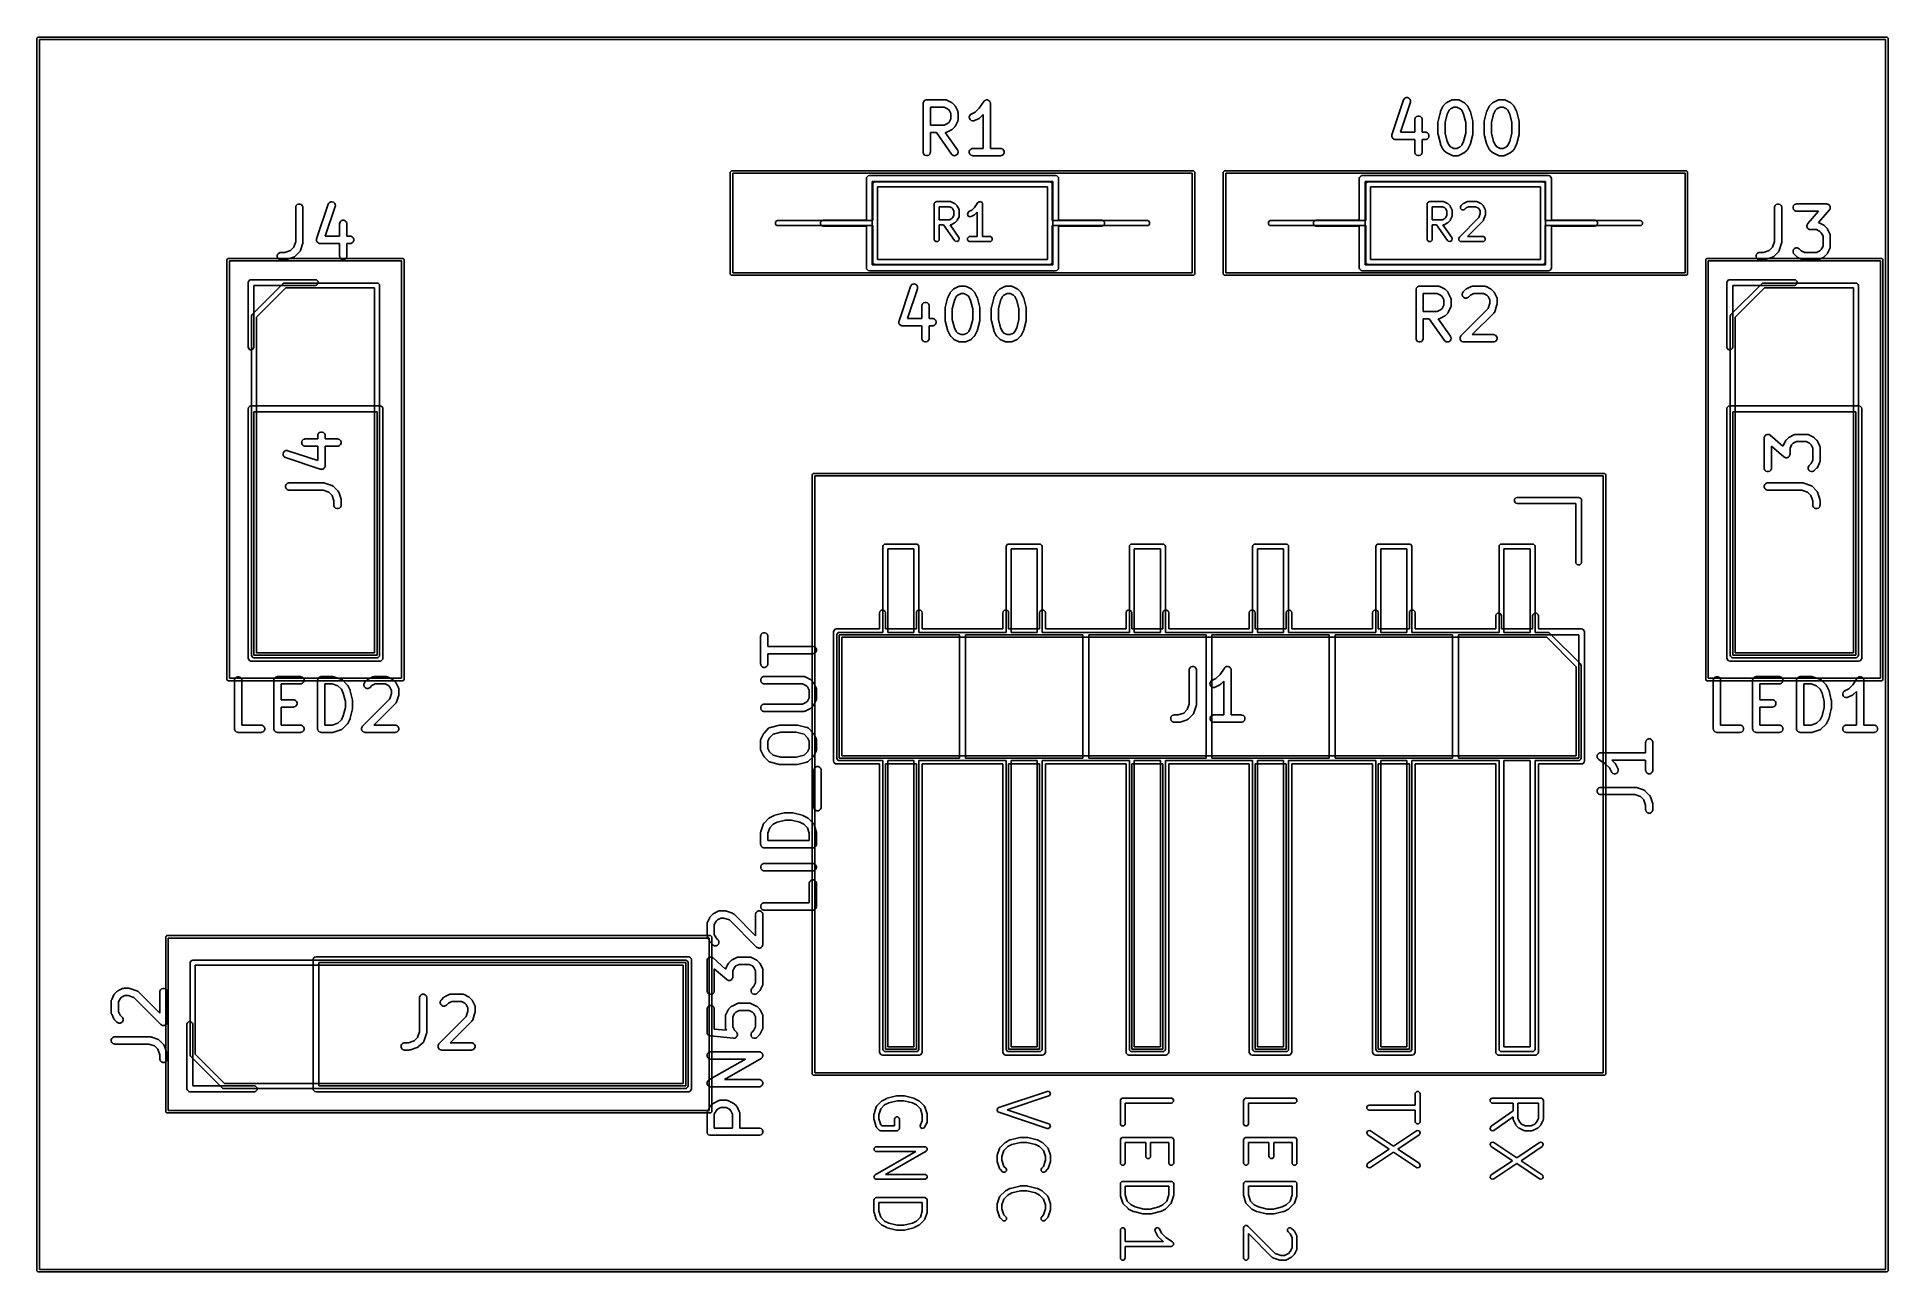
# Model space of a CAD drawing. Extents: x 0 to 1.5, y -1 to 0.
import ezdxf

# ---------------------------------------------------------------- set-up
doc = ezdxf.new("R2010")
doc.units = 0
doc.header["$MEASUREMENT"] = 0
doc.layers.add('BLACK', color=7, linetype='CONTINUOUS')

msp = doc.modelspace()

# ---------------------------------------------------------------- linework, layer by layer
at = {"layer": 'BLACK', "linetype": 'CONTINUOUS'}
for p, q in [((-0.001, 0), (-0.0009, 0.0004)), ((-0.001, -1), (-0.001, 0)), ((-0.0009, 0.0004), (-0.0004, 0.0009)), ((-0.0004, 0.0009), (0, 0.001)), ((0, 0.001), (1.5, 0.001)), ((1.5, 0.001), (1.5004, 0.0009)), ((1.5004, 0.0009), (1.5009, 0.0004)), ((1.5009, 0.0004), (1.501, 0)), ((1.501, 0), (1.501, -1)), ((0.001, -0.001), (0.001, -0.999)), ((1.499, -0.001), (0.001, -0.001)), ((1.499, -0.999), (1.499, -0.001)), ((0.718, -0.0524), (0.7185, -0.0513)), ((0.718, -0.0529), (0.718, -0.0524)), ((0.718, -0.0923), (0.718, -0.0529)), ((0.7185, -0.0513), (0.7193, -0.0505)), ((0.7193, -0.0505), (0.7204, -0.05)), ((0.7204, -0.05), (0.7209, -0.05)), ((0.7209, -0.05), (0.7359, -0.05)), ((0.7352, -0.0559), (0.7239, -0.0559)), ((0.7239, -0.0559), (0.7239, -0.0706)), ((0.7379, -0.0572), (0.7352, -0.0559)), ((0.7359, -0.05), (0.7365, -0.05)), ((0.7365, -0.05), (0.7366, -0.0501)), ((0.7366, -0.0501), (0.7367, -0.0501)), ((0.7367, -0.0501), (0.7373, -0.0503)), ((0.7373, -0.0503), (0.741, -0.0522)), ((0.7391, -0.0584), (0.7379, -0.0572)), ((0.7405, -0.0611), (0.7391, -0.0584)), ((0.741, -0.0522), (0.7413, -0.0523)), ((0.7413, -0.0523), (0.7413, -0.0524)), ((0.7413, -0.0524), (0.7414, -0.0524)), ((0.7414, -0.0524), (0.7415, -0.0525)), ((0.7415, -0.0525), (0.7416, -0.0525)), ((0.7416, -0.0525), (0.7418, -0.0527)), ((0.7418, -0.0527), (0.7437, -0.0546)), ((0.7437, -0.0546), (0.7438, -0.0548)), ((0.7438, -0.0548), (0.7439, -0.0549)), ((0.7439, -0.0549), (0.744, -0.055)), ((0.744, -0.055), (0.744, -0.0551)), ((0.744, -0.0551), (0.744, -0.0551)), ((0.744, -0.0551), (0.7442, -0.0554)), ((0.7442, -0.0554), (0.7461, -0.0591)), ((0.7461, -0.0591), (0.7463, -0.0597)), ((0.7463, -0.0597), (0.7463, -0.0598)), ((0.7463, -0.0598), (0.7463, -0.0599)), ((0.7463, -0.0599), (0.7464, -0.0604)), ((0.7571, -0.0616), (0.7604, -0.0599)), ((0.7604, -0.0599), (0.7636, -0.0567)), ((0.7636, -0.0567), (0.7672, -0.0513)), ((0.7672, -0.0513), (0.7676, -0.0509)), ((0.7672, -0.0513), (0.7672, -0.0513)), ((0.7672, -0.0513), (0.7672, -0.0513)), ((0.7672, -0.0513), (0.7672, -0.0513)), ((0.7676, -0.0509), (0.7678, -0.0507)), ((0.7678, -0.0507), (0.768, -0.0505)), ((0.768, -0.0505), (0.7683, -0.0504)), ((0.7683, -0.0504), (0.7686, -0.0502)), ((0.7686, -0.0502), (0.7688, -0.0502)), ((0.7688, -0.0502), (0.7691, -0.05)), ((0.7691, -0.05), (0.7694, -0.05)), ((0.7694, -0.05), (0.7697, -0.05)), ((0.7697, -0.05), (0.77, -0.05)), ((0.77, -0.05), (0.7703, -0.05)), ((0.7703, -0.05), (0.7705, -0.0502)), ((0.7705, -0.0502), (0.7708, -0.0502)), ((0.7708, -0.0502), (0.7711, -0.0504)), ((0.7711, -0.0504), (0.7713, -0.0505)), ((0.7713, -0.0505), (0.7715, -0.0507)), ((0.7715, -0.0507), (0.7718, -0.0509)), ((0.7718, -0.0509), (0.7719, -0.0511)), ((0.7719, -0.0511), (0.7721, -0.0513)), ((0.7721, -0.0513), (0.7723, -0.0516)), ((0.7723, -0.0516), (0.7724, -0.0518)), ((0.7724, -0.0518), (0.7725, -0.0521)), ((0.7725, -0.0521), (0.7726, -0.0524)), ((0.7726, -0.0524), (0.7726, -0.0529)), ((0.7726, -0.0529), (0.7726, -0.0529)), ((0.7726, -0.0529), (0.7726, -0.0529)), ((0.7726, -0.0529), (0.7726, -0.0529)), ((0.7726, -0.0529), (0.7726, -0.0894)), ((1.0985, -0.0783), (1.1078, -0.0501)), ((1.1134, -0.052), (1.1054, -0.0762)), ((1.1078, -0.0501), (1.1081, -0.0496)), ((1.1081, -0.0496), (1.1088, -0.0487)), ((1.1088, -0.0487), (1.1099, -0.0482)), ((1.1099, -0.0482), (1.111, -0.0481)), ((1.111, -0.0481), (1.1121, -0.0485)), ((1.1121, -0.0485), (1.113, -0.0493)), ((1.113, -0.0493), (1.1135, -0.0503)), ((1.1136, -0.0514), (1.1134, -0.052)), ((1.1135, -0.0503), (1.1136, -0.0514)), ((1.1359, -0.0672), (1.1378, -0.0597)), ((1.1378, -0.0597), (1.1379, -0.0594)), ((1.1378, -0.0597), (1.1378, -0.0597)), ((1.1378, -0.0597), (1.1378, -0.0597)), ((1.1379, -0.0594), (1.138, -0.0592)), ((1.138, -0.0591), (1.1399, -0.0554)), ((1.138, -0.0592), (1.138, -0.0591)), ((1.138, -0.0592), (1.138, -0.0592)), ((1.1399, -0.0554), (1.14, -0.0551)), ((1.14, -0.0551), (1.1401, -0.055)), ((1.14, -0.0551), (1.14, -0.0551)), ((1.1401, -0.055), (1.1402, -0.0549)), ((1.1402, -0.0548), (1.1404, -0.0546)), ((1.1402, -0.0549), (1.1402, -0.0548)), ((1.1404, -0.0546), (1.1423, -0.0527)), ((1.1423, -0.0527), (1.1425, -0.0525)), ((1.1425, -0.0525), (1.1426, -0.0525)), ((1.1426, -0.0525), (1.1427, -0.0524)), ((1.1427, -0.0524), (1.1428, -0.0523)), ((1.1427, -0.0524), (1.1427, -0.0524)), ((1.1428, -0.0523), (1.1431, -0.0522)), ((1.1431, -0.0522), (1.1468, -0.0503)), ((1.1449, -0.0584), (1.1434, -0.0615)), ((1.1461, -0.0572), (1.1449, -0.0584)), ((1.1488, -0.0559), (1.1461, -0.0572)), ((1.1468, -0.0503), (1.1473, -0.0501)), ((1.1473, -0.0501), (1.1475, -0.0501)), ((1.1475, -0.0501), (1.1475, -0.05)), ((1.1475, -0.05), (1.1481, -0.05)), ((1.1481, -0.05), (1.1519, -0.05)), ((1.1512, -0.0559), (1.1488, -0.0559)), ((1.1539, -0.0572), (1.1512, -0.0559)), ((1.1519, -0.05), (1.1525, -0.05)), ((1.1525, -0.05), (1.1525, -0.0501)), ((1.1525, -0.0501), (1.1527, -0.0501)), ((1.1527, -0.0501), (1.1532, -0.0503)), ((1.1532, -0.0503), (1.1569, -0.0522)), ((1.1551, -0.0584), (1.1539, -0.0572)), ((1.1566, -0.0615), (1.1551, -0.0584)), ((1.1569, -0.0522), (1.1572, -0.0523)), ((1.1572, -0.0523), (1.1573, -0.0524)), ((1.1573, -0.0524), (1.1573, -0.0524)), ((1.1573, -0.0524), (1.1574, -0.0525)), ((1.1574, -0.0525), (1.1575, -0.0525)), ((1.1575, -0.0525), (1.1577, -0.0527)), ((1.1577, -0.0527), (1.1596, -0.0546)), ((1.1596, -0.0546), (1.1598, -0.0548)), ((1.1598, -0.0548), (1.1598, -0.0549)), ((1.1598, -0.0549), (1.1599, -0.055)), ((1.1599, -0.055), (1.16, -0.0551)), ((1.16, -0.0551), (1.16, -0.0551)), ((1.16, -0.0551), (1.1601, -0.0554)), ((1.1601, -0.0554), (1.162, -0.0591)), ((1.162, -0.0591), (1.162, -0.0592)), ((1.162, -0.0592), (1.162, -0.0592)), ((1.162, -0.0592), (1.1621, -0.0594)), ((1.1621, -0.0594), (1.1622, -0.0597)), ((1.1622, -0.0597), (1.1622, -0.0597)), ((1.1622, -0.0597), (1.1622, -0.0597)), ((1.1622, -0.0597), (1.1641, -0.0672)), ((1.1734, -0.0672), (1.1753, -0.0597)), ((1.1753, -0.0597), (1.1754, -0.0594)), ((1.1753, -0.0597), (1.1753, -0.0597)), ((1.1753, -0.0597), (1.1753, -0.0597)), ((1.1754, -0.0594), (1.1755, -0.0592)), ((1.1755, -0.0591), (1.1774, -0.0554)), ((1.1755, -0.0592), (1.1755, -0.0591)), ((1.1755, -0.0592), (1.1755, -0.0592)), ((1.1774, -0.0554), (1.1775, -0.0551)), ((1.1775, -0.0551), (1.1776, -0.055)), ((1.1775, -0.0551), (1.1775, -0.0551)), ((1.1776, -0.055), (1.1777, -0.0549)), ((1.1777, -0.0548), (1.1779, -0.0546)), ((1.1777, -0.0549), (1.1777, -0.0548)), ((1.1779, -0.0546), (1.1798, -0.0527)), ((1.1798, -0.0527), (1.18, -0.0525)), ((1.18, -0.0525), (1.1801, -0.0525)), ((1.1801, -0.0525), (1.1801, -0.0524)), ((1.1801, -0.0524), (1.1802, -0.0524)), ((1.1802, -0.0524), (1.1803, -0.0523)), ((1.1803, -0.0523), (1.1806, -0.0522)), ((1.1806, -0.0522), (1.1843, -0.0503)), ((1.1824, -0.0584), (1.1809, -0.0615)), ((1.1836, -0.0572), (1.1824, -0.0584)), ((1.1863, -0.0559), (1.1836, -0.0572)), ((1.1843, -0.0503), (1.1848, -0.0501)), ((1.1848, -0.0501), (1.1849, -0.0501)), ((1.1849, -0.0501), (1.185, -0.05)), ((1.185, -0.05), (1.1856, -0.05)), ((1.1856, -0.05), (1.1894, -0.05)), ((1.1887, -0.0559), (1.1863, -0.0559)), ((1.1914, -0.0572), (1.1887, -0.0559)), ((1.1894, -0.05), (1.1899, -0.05)), ((1.1899, -0.05), (1.19, -0.0501)), ((1.19, -0.0501), (1.1901, -0.0501)), ((1.1901, -0.0501), (1.1907, -0.0503)), ((1.1907, -0.0503), (1.1944, -0.0522)), ((1.1926, -0.0584), (1.1914, -0.0572)), ((1.1941, -0.0615), (1.1926, -0.0584)), ((1.1944, -0.0522), (1.1947, -0.0523)), ((1.1947, -0.0523), (1.1948, -0.0524)), ((1.1948, -0.0524), (1.1948, -0.0524)), ((1.1948, -0.0524), (1.1949, -0.0525)), ((1.1949, -0.0525), (1.195, -0.0525)), ((1.195, -0.0525), (1.1952, -0.0527)), ((1.1952, -0.0527), (1.1971, -0.0546)), ((1.1971, -0.0546), (1.1973, -0.0548)), ((1.1973, -0.0548), (1.1973, -0.0549)), ((1.1973, -0.0549), (1.1974, -0.055)), ((1.1974, -0.055), (1.1974, -0.0551)), ((1.1974, -0.0551), (1.1975, -0.0551)), ((1.1975, -0.0551), (1.1976, -0.0554)), ((1.1976, -0.0554), (1.1995, -0.0591)), ((1.1995, -0.0591), (1.1995, -0.0592)), ((1.1995, -0.0592), (1.1995, -0.0592)), ((1.1995, -0.0592), (1.1996, -0.0594)), ((1.1996, -0.0594), (1.1997, -0.0597)), ((1.1997, -0.0597), (1.1997, -0.0597)), ((1.1997, -0.0597), (1.1997, -0.0597)), ((1.1997, -0.0597), (1.2016, -0.0672)), ((0.7239, -0.0706), (0.7352, -0.0706)), ((0.7352, -0.0706), (0.7379, -0.0693)), ((0.741, -0.0743), (0.7373, -0.0762)), ((0.7379, -0.0693), (0.7391, -0.0681)), ((0.7391, -0.0681), (0.7405, -0.0654)), ((0.7405, -0.0654), (0.7405, -0.0611)), ((0.7413, -0.0742), (0.741, -0.0743)), ((0.7414, -0.0741), (0.7413, -0.0741)), ((0.7413, -0.0741), (0.7413, -0.0742)), ((0.7415, -0.074), (0.7414, -0.0741)), ((0.7416, -0.074), (0.7415, -0.074)), ((0.7418, -0.0738), (0.7416, -0.074)), ((0.7437, -0.0719), (0.7418, -0.0738)), ((0.7438, -0.0717), (0.7437, -0.0719)), ((0.7439, -0.0716), (0.7438, -0.0717)), ((0.744, -0.0715), (0.7439, -0.0716)), ((0.7442, -0.0711), (0.744, -0.0714)), ((0.744, -0.0714), (0.744, -0.0715)), ((0.744, -0.0715), (0.744, -0.0715)), ((0.7461, -0.0674), (0.7442, -0.0711)), ((0.7463, -0.0668), (0.7461, -0.0674)), ((0.7464, -0.0661), (0.7463, -0.0666)), ((0.7463, -0.0666), (0.7463, -0.0667)), ((0.7463, -0.0667), (0.7463, -0.0668)), ((0.7464, -0.0604), (0.7464, -0.0661)), ((0.7555, -0.0638), (0.7559, -0.0627)), ((0.7556, -0.065), (0.7555, -0.0638)), ((0.7561, -0.066), (0.7556, -0.065)), ((0.7559, -0.0627), (0.7566, -0.0619)), ((0.757, -0.0668), (0.7561, -0.066)), ((0.7566, -0.0619), (0.7571, -0.0616)), ((0.7581, -0.0671), (0.757, -0.0668)), ((0.7592, -0.067), (0.7581, -0.0671)), ((0.7598, -0.0668), (0.7592, -0.067)), ((0.7635, -0.065), (0.7598, -0.0668)), ((0.7638, -0.0648), (0.7635, -0.065)), ((0.7639, -0.0647), (0.7638, -0.0648)), ((0.7638, -0.0648), (0.7638, -0.0648)), ((0.764, -0.0647), (0.7639, -0.0647)), ((0.7643, -0.0644), (0.764, -0.0646)), ((0.764, -0.0646), (0.764, -0.0647)), ((0.7667, -0.0619), (0.7643, -0.0644)), ((0.7667, -0.0894), (0.7667, -0.0619)), ((1.1171, -0.0655), (1.1175, -0.0644)), ((1.1171, -0.0661), (1.1171, -0.0655)), ((1.1171, -0.0762), (1.1171, -0.0661)), ((1.1175, -0.0644), (1.1184, -0.0636)), ((1.1184, -0.0636), (1.1194, -0.0632)), ((1.1194, -0.0632), (1.1206, -0.0632)), ((1.1206, -0.0632), (1.1216, -0.0636)), ((1.1216, -0.0636), (1.1225, -0.0644)), ((1.1225, -0.0644), (1.1229, -0.0655)), ((1.1229, -0.0655), (1.123, -0.0661)), ((1.123, -0.0661), (1.123, -0.0762)), ((1.1358, -0.0676), (1.1359, -0.0674)), ((1.1358, -0.0678), (1.1358, -0.0676)), ((1.1358, -0.0679), (1.1358, -0.0678)), ((1.1358, -0.0678), (1.1358, -0.0678)), ((1.1358, -0.0773), (1.1358, -0.0679)), ((1.1359, -0.0673), (1.1359, -0.0672)), ((1.1359, -0.0674), (1.1359, -0.0673)), ((1.1434, -0.0615), (1.1417, -0.0683)), ((1.1417, -0.0683), (1.1417, -0.077)), ((1.1583, -0.0683), (1.1566, -0.0615)), ((1.1583, -0.077), (1.1583, -0.0683)), ((1.1641, -0.0672), (1.1641, -0.0673)), ((1.1641, -0.0673), (1.1641, -0.0674)), ((1.1641, -0.0674), (1.1642, -0.0676)), ((1.1642, -0.0676), (1.1642, -0.0678)), ((1.1642, -0.0678), (1.1642, -0.0678)), ((1.1642, -0.0678), (1.1642, -0.0679)), ((1.1642, -0.0679), (1.1642, -0.0773)), ((1.1733, -0.0676), (1.1734, -0.0674)), ((1.1733, -0.0678), (1.1733, -0.0676)), ((1.1733, -0.0679), (1.1733, -0.0678)), ((1.1733, -0.0678), (1.1733, -0.0678)), ((1.1733, -0.0773), (1.1733, -0.0679)), ((1.1734, -0.0673), (1.1734, -0.0672)), ((1.1734, -0.0674), (1.1734, -0.0673)), ((1.1809, -0.0615), (1.1792, -0.0683)), ((1.1792, -0.0683), (1.1792, -0.077)), ((1.1958, -0.0683), (1.1941, -0.0615)), ((1.1958, -0.077), (1.1958, -0.0683)), ((1.2016, -0.0672), (1.2016, -0.0673)), ((1.2016, -0.0673), (1.2016, -0.0674)), ((1.2016, -0.0674), (1.2017, -0.0676)), ((1.2017, -0.0676), (1.2017, -0.0678)), ((1.2017, -0.0678), (1.2017, -0.0678)), ((1.2017, -0.0678), (1.2017, -0.0679)), ((1.2017, -0.0679), (1.2017, -0.0773)), ((0.7288, -0.0765), (0.7239, -0.0765)), ((0.7239, -0.0765), (0.7239, -0.0923)), ((0.741, -0.094), (0.7288, -0.0765)), ((0.7365, -0.0765), (0.736, -0.0765)), ((0.736, -0.0765), (0.7459, -0.0906)), ((0.7366, -0.0764), (0.7365, -0.0765)), ((0.7367, -0.0764), (0.7366, -0.0764)), ((0.7373, -0.0762), (0.7367, -0.0764)), ((0.756, -0.0907), (0.7568, -0.0899)), ((0.7568, -0.0899), (0.7579, -0.0894)), ((0.7579, -0.0894), (0.7584, -0.0894)), ((0.7584, -0.0894), (0.7667, -0.0894)), ((0.7726, -0.0894), (0.7809, -0.0894)), ((0.7809, -0.0894), (0.7815, -0.0894)), ((0.7815, -0.0894), (0.7826, -0.0899)), ((0.7826, -0.0899), (0.7834, -0.0907)), ((1.0983, -0.0788), (1.0984, -0.0787)), ((1.0984, -0.0793), (1.0983, -0.0788)), ((1.0984, -0.0785), (1.0985, -0.0783)), ((1.0984, -0.0786), (1.0984, -0.0785)), ((1.0984, -0.0787), (1.0984, -0.0786)), ((1.0984, -0.0798), (1.0984, -0.0793)), ((1.0984, -0.0799), (1.0984, -0.0798)), ((1.0984, -0.08), (1.0984, -0.0799)), ((1.0986, -0.0804), (1.0984, -0.08)), ((1.0988, -0.0808), (1.0986, -0.0804)), ((1.0989, -0.0809), (1.0988, -0.0808)), ((1.0989, -0.081), (1.0989, -0.0809)), ((1.0993, -0.0813), (1.0989, -0.081)), ((1.0996, -0.0816), (1.0993, -0.0813)), ((1.0997, -0.0817), (1.0996, -0.0816)), ((1.0998, -0.0818), (1.0997, -0.0817)), ((1.1002, -0.0819), (1.0998, -0.0818)), ((1.1007, -0.0821), (1.1002, -0.0819)), ((1.1008, -0.0821), (1.1007, -0.0821)), ((1.1009, -0.0821), (1.1008, -0.0821)), ((1.101, -0.0821), (1.1009, -0.0821)), ((1.1013, -0.0821), (1.101, -0.0821)), ((1.1171, -0.0821), (1.1013, -0.0821)), ((1.1054, -0.0762), (1.1171, -0.0762)), ((1.1171, -0.0923), (1.1171, -0.0821)), ((1.123, -0.0762), (1.1256, -0.0762)), ((1.1256, -0.0821), (1.123, -0.0821)), ((1.123, -0.0821), (1.123, -0.0923)), ((1.1256, -0.0762), (1.1262, -0.0763)), ((1.1262, -0.0821), (1.1256, -0.0821)), ((1.1262, -0.0763), (1.1273, -0.0767)), ((1.1273, -0.0816), (1.1262, -0.0821)), ((1.1273, -0.0767), (1.1281, -0.0776)), ((1.1281, -0.0808), (1.1273, -0.0816)), ((1.1281, -0.0776), (1.1285, -0.0786)), ((1.1285, -0.0798), (1.1281, -0.0808)), ((1.1285, -0.0786), (1.1285, -0.0798)), ((1.1358, -0.0774), (1.1358, -0.0773)), ((1.1358, -0.0775), (1.1358, -0.0774)), ((1.1358, -0.0777), (1.1358, -0.0775)), ((1.1359, -0.0779), (1.1358, -0.0777)), ((1.1359, -0.078), (1.1359, -0.0779)), ((1.1359, -0.0779), (1.1359, -0.0779)), ((1.1378, -0.0855), (1.1359, -0.078)), ((1.1378, -0.0856), (1.1378, -0.0855)), ((1.1379, -0.0858), (1.1378, -0.0856)), ((1.1378, -0.0856), (1.1378, -0.0856)), ((1.138, -0.0861), (1.1379, -0.0858)), ((1.1399, -0.0899), (1.138, -0.0861)), ((1.138, -0.0861), (1.138, -0.0861)), ((1.138, -0.0861), (1.138, -0.0861)), ((1.14, -0.0901), (1.1399, -0.0899)), ((1.1417, -0.077), (1.1434, -0.0838)), ((1.1434, -0.0838), (1.1449, -0.0868)), ((1.1449, -0.0868), (1.1461, -0.088)), ((1.1461, -0.088), (1.1488, -0.0894)), ((1.1488, -0.0894), (1.1512, -0.0894)), ((1.1512, -0.0894), (1.1539, -0.088)), ((1.1539, -0.088), (1.1551, -0.0868)), ((1.1551, -0.0868), (1.1566, -0.0838)), ((1.1566, -0.0838), (1.1583, -0.077)), ((1.1601, -0.0899), (1.16, -0.0901)), ((1.162, -0.0861), (1.1601, -0.0899)), ((1.1621, -0.0858), (1.162, -0.0861)), ((1.162, -0.0861), (1.162, -0.0861)), ((1.162, -0.0861), (1.162, -0.0861)), ((1.1622, -0.0856), (1.1621, -0.0858)), ((1.1641, -0.078), (1.1622, -0.0855)), ((1.1622, -0.0855), (1.1622, -0.0856)), ((1.1622, -0.0856), (1.1622, -0.0856)), ((1.1642, -0.0777), (1.1641, -0.0779)), ((1.1641, -0.0779), (1.1641, -0.0779)), ((1.1641, -0.0779), (1.1641, -0.078)), ((1.1642, -0.0773), (1.1642, -0.0774)), ((1.1642, -0.0774), (1.1642, -0.0775)), ((1.1642, -0.0775), (1.1642, -0.0777)), ((1.1733, -0.0774), (1.1733, -0.0773)), ((1.1733, -0.0775), (1.1733, -0.0774)), ((1.1733, -0.0777), (1.1733, -0.0775)), ((1.1734, -0.0779), (1.1733, -0.0777)), ((1.1734, -0.078), (1.1734, -0.0779)), ((1.1734, -0.0779), (1.1734, -0.0779)), ((1.1753, -0.0855), (1.1734, -0.078)), ((1.1753, -0.0856), (1.1753, -0.0855)), ((1.1754, -0.0858), (1.1753, -0.0856)), ((1.1753, -0.0856), (1.1753, -0.0856)), ((1.1755, -0.0861), (1.1754, -0.0858)), ((1.1774, -0.0899), (1.1755, -0.0861)), ((1.1755, -0.0861), (1.1755, -0.0861)), ((1.1755, -0.0861), (1.1755, -0.0861)), ((1.1775, -0.0901), (1.1774, -0.0899)), ((1.1792, -0.077), (1.1809, -0.0838)), ((1.1809, -0.0838), (1.1824, -0.0868)), ((1.1824, -0.0868), (1.1836, -0.088)), ((1.1836, -0.088), (1.1863, -0.0894)), ((1.1863, -0.0894), (1.1887, -0.0894)), ((1.1887, -0.0894), (1.1914, -0.088)), ((1.1914, -0.088), (1.1926, -0.0868)), ((1.1926, -0.0868), (1.1941, -0.0838)), ((1.1941, -0.0838), (1.1958, -0.077)), ((1.1976, -0.0899), (1.1975, -0.0901)), ((1.1995, -0.0861), (1.1976, -0.0899)), ((1.1996, -0.0858), (1.1995, -0.0861)), ((1.1995, -0.0861), (1.1995, -0.0861)), ((1.1995, -0.0861), (1.1995, -0.0861)), ((1.1997, -0.0856), (1.1996, -0.0858)), ((1.2016, -0.078), (1.1997, -0.0855)), ((1.1997, -0.0855), (1.1997, -0.0856)), ((1.1997, -0.0856), (1.1997, -0.0856)), ((1.2017, -0.0777), (1.2016, -0.0779)), ((1.2016, -0.0779), (1.2016, -0.0779)), ((1.2016, -0.0779), (1.2016, -0.078)), ((1.2017, -0.0773), (1.2017, -0.0774)), ((1.2017, -0.0774), (1.2017, -0.0775)), ((1.2017, -0.0775), (1.2017, -0.0777)), ((0.718, -0.0929), (0.718, -0.0923)), ((0.7185, -0.094), (0.718, -0.0929)), ((0.7193, -0.0948), (0.7185, -0.094)), ((0.7204, -0.0952), (0.7193, -0.0948)), ((0.7215, -0.0952), (0.7204, -0.0952)), ((0.7226, -0.0948), (0.7215, -0.0952)), ((0.7234, -0.094), (0.7226, -0.0948)), ((0.7238, -0.0929), (0.7234, -0.094)), ((0.7239, -0.0923), (0.7238, -0.0929)), ((0.7414, -0.0944), (0.741, -0.094)), ((0.7424, -0.0951), (0.7414, -0.0944)), ((0.7435, -0.0953), (0.7424, -0.0951)), ((0.7446, -0.095), (0.7435, -0.0953)), ((0.7456, -0.0944), (0.7446, -0.095)), ((0.7462, -0.0934), (0.7456, -0.0944)), ((0.7459, -0.0906), (0.7461, -0.0911)), ((0.7461, -0.0911), (0.7464, -0.0923)), ((0.7464, -0.0923), (0.7462, -0.0934)), ((0.7555, -0.0917), (0.756, -0.0907)), ((0.7555, -0.0929), (0.7555, -0.0917)), ((0.756, -0.094), (0.7555, -0.0929)), ((0.7568, -0.0948), (0.756, -0.094)), ((0.7579, -0.0952), (0.7568, -0.0948)), ((0.7584, -0.0953), (0.7579, -0.0952)), ((0.7809, -0.0953), (0.7584, -0.0953)), ((0.7815, -0.0952), (0.7809, -0.0953)), ((0.7826, -0.0948), (0.7815, -0.0952)), ((0.7834, -0.094), (0.7826, -0.0948)), ((0.7834, -0.0907), (0.7838, -0.0917)), ((0.7838, -0.0929), (0.7834, -0.094)), ((0.7838, -0.0917), (0.7838, -0.0929)), ((1.1171, -0.0929), (1.1171, -0.0923)), ((1.1175, -0.094), (1.1171, -0.0929)), ((1.1184, -0.0948), (1.1175, -0.094)), ((1.1194, -0.0952), (1.1184, -0.0948)), ((1.1206, -0.0952), (1.1194, -0.0952)), ((1.1216, -0.0948), (1.1206, -0.0952)), ((1.1225, -0.094), (1.1216, -0.0948)), ((1.1229, -0.0929), (1.1225, -0.094)), ((1.123, -0.0923), (1.1229, -0.0929)), ((1.14, -0.0902), (1.14, -0.0901)), ((1.1401, -0.0903), (1.14, -0.0902)), ((1.1402, -0.0904), (1.1401, -0.0903)), ((1.1404, -0.0907), (1.1402, -0.0904)), ((1.1402, -0.0904), (1.1402, -0.0904)), ((1.1423, -0.0925), (1.1404, -0.0907)), ((1.1425, -0.0927), (1.1423, -0.0925)), ((1.1426, -0.0928), (1.1425, -0.0927)), ((1.1427, -0.0928), (1.1426, -0.0928)), ((1.1427, -0.0929), (1.1427, -0.0928)), ((1.1428, -0.0929), (1.1427, -0.0929)), ((1.1431, -0.0931), (1.1428, -0.0929)), ((1.1468, -0.095), (1.1431, -0.0931)), ((1.1473, -0.0952), (1.1468, -0.095)), ((1.1475, -0.0952), (1.1473, -0.0952)), ((1.1481, -0.0953), (1.1475, -0.0952)), ((1.1475, -0.0952), (1.1475, -0.0952)), ((1.1519, -0.0953), (1.1481, -0.0953)), ((1.1525, -0.0952), (1.1519, -0.0953)), ((1.1527, -0.0952), (1.1525, -0.0952)), ((1.1525, -0.0952), (1.1525, -0.0952)), ((1.1532, -0.095), (1.1527, -0.0952)), ((1.1569, -0.0931), (1.1532, -0.095)), ((1.1572, -0.0929), (1.1569, -0.0931)), ((1.1573, -0.0929), (1.1572, -0.0929)), ((1.1574, -0.0928), (1.1573, -0.0928)), ((1.1573, -0.0928), (1.1573, -0.0929)), ((1.1575, -0.0927), (1.1574, -0.0928)), ((1.1577, -0.0925), (1.1575, -0.0927)), ((1.1596, -0.0907), (1.1577, -0.0925)), ((1.1598, -0.0904), (1.1596, -0.0907)), ((1.1599, -0.0903), (1.1598, -0.0904)), ((1.1598, -0.0904), (1.1598, -0.0904)), ((1.16, -0.0902), (1.1599, -0.0903)), ((1.16, -0.0901), (1.16, -0.0902)), ((1.1775, -0.0902), (1.1775, -0.0901)), ((1.1776, -0.0903), (1.1775, -0.0902)), ((1.1777, -0.0904), (1.1776, -0.0903)), ((1.1779, -0.0907), (1.1777, -0.0904)), ((1.1777, -0.0904), (1.1777, -0.0904)), ((1.1798, -0.0925), (1.1779, -0.0907)), ((1.18, -0.0927), (1.1798, -0.0925)), ((1.1801, -0.0928), (1.18, -0.0927)), ((1.1802, -0.0929), (1.1801, -0.0928)), ((1.1801, -0.0928), (1.1801, -0.0928)), ((1.1803, -0.0929), (1.1802, -0.0929)), ((1.1806, -0.0931), (1.1803, -0.0929)), ((1.1843, -0.095), (1.1806, -0.0931)), ((1.1848, -0.0952), (1.1843, -0.095)), ((1.1849, -0.0952), (1.1848, -0.0952)), ((1.185, -0.0952), (1.1849, -0.0952)), ((1.1856, -0.0953), (1.185, -0.0952)), ((1.1894, -0.0953), (1.1856, -0.0953)), ((1.1899, -0.0952), (1.1894, -0.0953)), ((1.19, -0.0952), (1.1899, -0.0952)), ((1.1901, -0.0952), (1.19, -0.0952)), ((1.1907, -0.095), (1.1901, -0.0952)), ((1.1944, -0.0931), (1.1907, -0.095)), ((1.1947, -0.0929), (1.1944, -0.0931)), ((1.1948, -0.0929), (1.1947, -0.0929)), ((1.1949, -0.0928), (1.1948, -0.0928)), ((1.1948, -0.0928), (1.1948, -0.0929)), ((1.195, -0.0927), (1.1949, -0.0928)), ((1.1952, -0.0925), (1.195, -0.0927)), ((1.1971, -0.0907), (1.1952, -0.0925)), ((1.1973, -0.0904), (1.1971, -0.0907)), ((1.1974, -0.0903), (1.1973, -0.0904)), ((1.1973, -0.0904), (1.1973, -0.0904)), ((1.1975, -0.0901), (1.1974, -0.0902)), ((1.1974, -0.0902), (1.1974, -0.0903)), ((0.5616, -0.1087), (0.5617, -0.1083)), ((0.5616, -0.1913), (0.5616, -0.1087)), ((0.5617, -0.1083), (0.5622, -0.1078)), ((0.5622, -0.1078), (0.5626, -0.1077)), ((0.5626, -0.1077), (0.9374, -0.1077)), ((0.5636, -0.1096), (0.5636, -0.1904)), ((0.9364, -0.1096), (0.5636, -0.1096)), ((0.672, -0.1138), (0.6722, -0.1129)), ((0.672, -0.1476), (0.672, -0.1138)), ((0.6722, -0.1129), (0.6735, -0.1116)), ((0.6735, -0.1116), (0.6744, -0.1114)), ((0.6744, -0.1114), (0.8256, -0.1114)), ((0.6768, -0.1161), (0.6768, -0.1839)), ((0.8232, -0.1161), (0.6768, -0.1161)), ((0.6772, -0.1185), (0.6773, -0.1178)), ((0.6772, -0.148), (0.6772, -0.1185)), ((0.6773, -0.1178), (0.6784, -0.1167)), ((0.6784, -0.1167), (0.6791, -0.1165)), ((0.6791, -0.1165), (0.8209, -0.1165)), ((0.8209, -0.1165), (0.8216, -0.1167)), ((0.8216, -0.1167), (0.8227, -0.1178)), ((0.8227, -0.1178), (0.8228, -0.1185)), ((0.8228, -0.1185), (0.8228, -0.148)), ((0.8232, -0.1839), (0.8232, -0.1161)), ((0.8256, -0.1114), (0.8265, -0.1116)), ((0.8265, -0.1116), (0.8278, -0.1129)), ((0.8278, -0.1129), (0.828, -0.1138)), ((0.828, -0.1138), (0.828, -0.1476)), ((0.9364, -0.1904), (0.9364, -0.1096)), ((0.9374, -0.1077), (0.9378, -0.1078)), ((0.9378, -0.1078), (0.9383, -0.1083)), ((0.9383, -0.1083), (0.9384, -0.1087)), ((0.9384, -0.1087), (0.9384, -0.1913)), ((0.9616, -0.1087), (0.9617, -0.1083)), ((0.9616, -0.1913), (0.9616, -0.1087)), ((0.9617, -0.1083), (0.9622, -0.1078)), ((0.9622, -0.1078), (0.9626, -0.1077)), ((0.9626, -0.1077), (1.3374, -0.1077)), ((0.9636, -0.1096), (0.9636, -0.1904)), ((1.3364, -0.1096), (0.9636, -0.1096)), ((1.072, -0.1138), (1.0722, -0.1129)), ((1.072, -0.1476), (1.072, -0.1138)), ((1.0722, -0.1129), (1.0735, -0.1116)), ((1.0735, -0.1116), (1.0744, -0.1114)), ((1.0744, -0.1114), (1.2256, -0.1114)), ((1.0768, -0.1161), (1.0768, -0.1839)), ((1.2232, -0.1161), (1.0768, -0.1161)), ((1.0772, -0.1185), (1.0773, -0.1178)), ((1.0772, -0.148), (1.0772, -0.1185)), ((1.0773, -0.1178), (1.0784, -0.1167)), ((1.0784, -0.1167), (1.0791, -0.1165)), ((1.0791, -0.1165), (1.2209, -0.1165)), ((1.2209, -0.1165), (1.2216, -0.1167)), ((1.2216, -0.1167), (1.2227, -0.1178)), ((1.2227, -0.1178), (1.2228, -0.1185)), ((1.2228, -0.1185), (1.2228, -0.148)), ((1.2232, -0.1839), (1.2232, -0.1161)), ((1.2256, -0.1114), (1.2265, -0.1116)), ((1.2265, -0.1116), (1.2278, -0.1129)), ((1.2278, -0.1129), (1.228, -0.1138)), ((1.228, -0.1138), (1.228, -0.1476)), ((1.3364, -0.1904), (1.3364, -0.1096)), ((1.3374, -0.1077), (1.3378, -0.1078)), ((1.3378, -0.1078), (1.3383, -0.1083)), ((1.3383, -0.1083), (1.3384, -0.1087)), ((1.3384, -0.1087), (1.3384, -0.1913)), ((0.2094, -0.1358), (0.2102, -0.1349)), ((0.2102, -0.1349), (0.2113, -0.1345)), ((0.2113, -0.1345), (0.2125, -0.1345)), ((0.2125, -0.1345), (0.2135, -0.1349)), ((0.2135, -0.1349), (0.2143, -0.1358)), ((0.2259, -0.1627), (0.2353, -0.1346)), ((0.2353, -0.1346), (0.2356, -0.1341)), ((0.2356, -0.1341), (0.2363, -0.1332)), ((0.2363, -0.1332), (0.2373, -0.1327)), ((0.2373, -0.1327), (0.2385, -0.1326)), ((0.2385, -0.1326), (0.2396, -0.133)), ((0.2396, -0.133), (0.2405, -0.1337)), ((0.2405, -0.1337), (0.241, -0.1347)), ((0.241, -0.1347), (0.2411, -0.1359)), ((0.6811, -0.1205), (0.6811, -0.1795)), ((0.8189, -0.1205), (0.6811, -0.1205)), ((0.727, -0.1345), (0.7271, -0.1337)), ((0.727, -0.1629), (0.727, -0.1345)), ((0.7271, -0.1337), (0.7283, -0.1326)), ((0.7283, -0.1326), (0.7291, -0.1324)), ((0.7291, -0.1324), (0.7399, -0.1324)), ((0.7399, -0.1324), (0.74, -0.1324)), ((0.74, -0.1324), (0.74, -0.1324)), ((0.74, -0.1324), (0.7404, -0.1325)), ((0.7404, -0.1325), (0.7407, -0.1326)), ((0.7407, -0.1326), (0.7407, -0.1326)), ((0.7407, -0.1326), (0.7408, -0.1326)), ((0.7408, -0.1326), (0.7435, -0.134)), ((0.7435, -0.134), (0.7438, -0.1342)), ((0.7438, -0.1342), (0.7441, -0.1344)), ((0.7441, -0.1344), (0.7454, -0.1357)), ((0.7598, -0.1372), (0.7624, -0.1334)), ((0.7624, -0.1334), (0.763, -0.1328)), ((0.763, -0.1328), (0.7632, -0.1327)), ((0.7632, -0.1327), (0.7634, -0.1326)), ((0.7634, -0.1326), (0.764, -0.1326)), ((0.764, -0.1326), (0.7646, -0.1325)), ((0.7646, -0.1325), (0.7648, -0.1326)), ((0.7648, -0.1326), (0.765, -0.1326)), ((0.765, -0.1326), (0.7654, -0.133)), ((0.7654, -0.133), (0.7659, -0.1334)), ((0.7659, -0.1334), (0.766, -0.1336)), ((0.766, -0.1336), (0.7661, -0.1337)), ((0.7661, -0.1337), (0.7663, -0.1345)), ((0.7663, -0.1345), (0.7663, -0.1608)), ((0.8189, -0.1795), (0.8189, -0.1205)), ((1.0811, -0.1205), (1.0811, -0.1795)), ((1.2189, -0.1205), (1.0811, -0.1205)), ((1.127, -0.1345), (1.1271, -0.1337)), ((1.127, -0.1629), (1.127, -0.1345)), ((1.1271, -0.1337), (1.1283, -0.1326)), ((1.1283, -0.1326), (1.1291, -0.1324)), ((1.1291, -0.1324), (1.1399, -0.1324)), ((1.1399, -0.1324), (1.14, -0.1324)), ((1.14, -0.1324), (1.14, -0.1324)), ((1.14, -0.1324), (1.1404, -0.1325)), ((1.1404, -0.1325), (1.1407, -0.1326)), ((1.1407, -0.1326), (1.1407, -0.1326)), ((1.1407, -0.1326), (1.1408, -0.1326)), ((1.1408, -0.1326), (1.1435, -0.134)), ((1.1435, -0.134), (1.1438, -0.1342)), ((1.1438, -0.1342), (1.1441, -0.1344)), ((1.1441, -0.1344), (1.1454, -0.1357)), ((1.1546, -0.1357), (1.1559, -0.1344)), ((1.1559, -0.1344), (1.1562, -0.1342)), ((1.1562, -0.1342), (1.1565, -0.134)), ((1.1565, -0.134), (1.1592, -0.1326)), ((1.1592, -0.1326), (1.1593, -0.1326)), ((1.1593, -0.1326), (1.1596, -0.1325)), ((1.1593, -0.1326), (1.1593, -0.1326)), ((1.1596, -0.1325), (1.16, -0.1324)), ((1.16, -0.1324), (1.16, -0.1324)), ((1.16, -0.1324), (1.1601, -0.1324)), ((1.1601, -0.1324), (1.1669, -0.1324)), ((1.1669, -0.1324), (1.167, -0.1324)), ((1.167, -0.1324), (1.167, -0.1324)), ((1.167, -0.1324), (1.1674, -0.1325)), ((1.1674, -0.1325), (1.1677, -0.1326)), ((1.1677, -0.1326), (1.1677, -0.1326)), ((1.1677, -0.1326), (1.1678, -0.1326)), ((1.1678, -0.1326), (1.1705, -0.134)), ((1.1705, -0.134), (1.1708, -0.1342)), ((1.1708, -0.1342), (1.1711, -0.1344)), ((1.1711, -0.1344), (1.1724, -0.1357)), ((1.2189, -0.1795), (1.2189, -0.1205)), ((1.4094, -0.1358), (1.4102, -0.1349)), ((1.4102, -0.1349), (1.4113, -0.1345)), ((1.4113, -0.1345), (1.4125, -0.1345)), ((1.4125, -0.1345), (1.4135, -0.1349)), ((1.4135, -0.1349), (1.4143, -0.1358)), ((1.4244, -0.1358), (1.4252, -0.1349)), ((1.4252, -0.1349), (1.4263, -0.1345)), ((1.4263, -0.1345), (1.4269, -0.1344)), ((1.4269, -0.1344), (1.4512, -0.1344)), ((1.4512, -0.1344), (1.4516, -0.1345)), ((1.4516, -0.1345), (1.4516, -0.1345)), ((1.4516, -0.1345), (1.4517, -0.1345)), ((1.4517, -0.1345), (1.4518, -0.1345)), ((1.4518, -0.1345), (1.4523, -0.1347)), ((1.4523, -0.1347), (1.4527, -0.1348)), ((1.4527, -0.1348), (1.4528, -0.1349)), ((1.4528, -0.1349), (1.4529, -0.1349)), ((1.4529, -0.1349), (1.4532, -0.1353)), ((0.2089, -0.1374), (0.209, -0.1368)), ((0.2089, -0.165), (0.2089, -0.1374)), ((0.209, -0.1368), (0.2094, -0.1358)), ((0.2143, -0.1358), (0.2148, -0.1368)), ((0.2148, -0.1368), (0.2148, -0.1374)), ((0.2148, -0.1374), (0.2148, -0.1655)), ((0.2409, -0.1365), (0.2328, -0.1607)), ((0.2411, -0.1359), (0.2409, -0.1365)), ((0.2445, -0.1505), (0.2446, -0.1499)), ((0.2446, -0.1499), (0.245, -0.1489)), ((0.245, -0.1489), (0.2459, -0.1481)), ((0.2459, -0.1481), (0.2469, -0.1476)), ((0.2469, -0.1476), (0.2481, -0.1476)), ((0.2481, -0.1476), (0.2491, -0.1481)), ((0.2491, -0.1481), (0.25, -0.1489)), ((0.25, -0.1489), (0.2504, -0.1499)), ((0.2504, -0.1499), (0.2504, -0.1505)), ((0.5982, -0.1492), (0.5992, -0.1482)), ((0.5982, -0.1508), (0.5982, -0.1492)), ((0.5992, -0.1482), (0.6, -0.148)), ((0.6, -0.148), (0.6772, -0.148)), ((0.6348, -0.1491), (0.6361, -0.1478)), ((0.6348, -0.1509), (0.6348, -0.1491)), ((0.6361, -0.1478), (0.637, -0.1476)), ((0.637, -0.1476), (0.672, -0.1476)), ((0.7394, -0.1367), (0.7312, -0.1367)), ((0.7312, -0.1367), (0.7312, -0.1473)), ((0.7312, -0.1473), (0.7394, -0.1473)), ((0.7413, -0.1376), (0.7394, -0.1367)), ((0.7394, -0.1473), (0.7413, -0.1463)), ((0.7435, -0.1499), (0.7408, -0.1513)), ((0.7422, -0.1385), (0.7413, -0.1376)), ((0.7413, -0.1463), (0.7422, -0.1454)), ((0.7431, -0.1404), (0.7422, -0.1385)), ((0.7422, -0.1454), (0.7431, -0.1435)), ((0.7431, -0.1435), (0.7431, -0.1404)), ((0.7438, -0.1497), (0.7435, -0.1499)), ((0.7441, -0.1495), (0.7438, -0.1497)), ((0.7454, -0.1482), (0.7441, -0.1495)), ((0.7454, -0.1357), (0.7456, -0.136)), ((0.7456, -0.1479), (0.7454, -0.1482)), ((0.7456, -0.136), (0.7458, -0.1363)), ((0.7458, -0.1476), (0.7456, -0.1479)), ((0.7458, -0.1363), (0.7472, -0.139)), ((0.7472, -0.1449), (0.7458, -0.1476)), ((0.7472, -0.139), (0.7472, -0.1391)), ((0.7472, -0.1391), (0.7472, -0.1391)), ((0.7472, -0.1391), (0.7473, -0.1395)), ((0.7473, -0.1445), (0.7472, -0.1448)), ((0.7472, -0.1448), (0.7472, -0.1448)), ((0.7472, -0.1448), (0.7472, -0.1449)), ((0.7473, -0.1395), (0.7474, -0.1398)), ((0.7474, -0.1441), (0.7473, -0.1445)), ((0.7474, -0.1398), (0.7474, -0.1398)), ((0.7474, -0.1398), (0.7474, -0.1399)), ((0.7474, -0.1399), (0.7474, -0.144)), ((0.7474, -0.144), (0.7474, -0.1441)), ((0.7474, -0.1441), (0.7474, -0.1441)), ((0.754, -0.1428), (0.7545, -0.1413)), ((0.7547, -0.1443), (0.754, -0.1428)), ((0.7545, -0.1413), (0.7551, -0.1407)), ((0.7562, -0.1448), (0.7547, -0.1443)), ((0.7551, -0.1407), (0.7575, -0.1395)), ((0.757, -0.1445), (0.7562, -0.1448)), ((0.7597, -0.1432), (0.757, -0.1445)), ((0.7575, -0.1395), (0.7598, -0.1372)), ((0.76, -0.143), (0.7597, -0.1432)), ((0.7603, -0.1428), (0.76, -0.143)), ((0.762, -0.141), (0.7603, -0.1428)), ((0.762, -0.1608), (0.762, -0.141)), ((0.8228, -0.148), (0.9, -0.148)), ((0.828, -0.1476), (0.863, -0.1476)), ((0.863, -0.1476), (0.8639, -0.1478)), ((0.8639, -0.1478), (0.8652, -0.1491)), ((0.8652, -0.1491), (0.8652, -0.1509)), ((0.9, -0.148), (0.9008, -0.1482)), ((0.9008, -0.1482), (0.9018, -0.1492)), ((0.9018, -0.1492), (0.9018, -0.1508)), ((0.9982, -0.1492), (0.9992, -0.1482)), ((0.9982, -0.1508), (0.9982, -0.1492)), ((0.9992, -0.1482), (1, -0.148)), ((1, -0.148), (1.0772, -0.148)), ((1.0348, -0.1491), (1.0361, -0.1478)), ((1.0348, -0.1509), (1.0348, -0.1491)), ((1.0361, -0.1478), (1.037, -0.1476)), ((1.037, -0.1476), (1.072, -0.1476)), ((1.1394, -0.1367), (1.1312, -0.1367)), ((1.1312, -0.1367), (1.1312, -0.1473)), ((1.1312, -0.1473), (1.1394, -0.1473)), ((1.1413, -0.1376), (1.1394, -0.1367)), ((1.1394, -0.1473), (1.1413, -0.1463)), ((1.1435, -0.1499), (1.1408, -0.1513)), ((1.1422, -0.1385), (1.1413, -0.1376)), ((1.1413, -0.1463), (1.1422, -0.1454)), ((1.1431, -0.1404), (1.1422, -0.1385)), ((1.1422, -0.1454), (1.1431, -0.1435)), ((1.1431, -0.1435), (1.1431, -0.1404)), ((1.1438, -0.1497), (1.1435, -0.1499)), ((1.1441, -0.1495), (1.1438, -0.1497)), ((1.1454, -0.1482), (1.1441, -0.1495)), ((1.1454, -0.1357), (1.1456, -0.136)), ((1.1456, -0.1479), (1.1454, -0.1482)), ((1.1456, -0.136), (1.1458, -0.1363)), ((1.1458, -0.1476), (1.1456, -0.1479)), ((1.1458, -0.1363), (1.1472, -0.139)), ((1.1472, -0.1449), (1.1458, -0.1476)), ((1.1472, -0.139), (1.1472, -0.1391)), ((1.1472, -0.1391), (1.1472, -0.1391)), ((1.1472, -0.1391), (1.1473, -0.1395)), ((1.1473, -0.1445), (1.1472, -0.1448)), ((1.1472, -0.1448), (1.1472, -0.1448)), ((1.1472, -0.1448), (1.1472, -0.1449)), ((1.1473, -0.1395), (1.1474, -0.1398)), ((1.1474, -0.1441), (1.1473, -0.1445)), ((1.1474, -0.1398), (1.1474, -0.1398)), ((1.1474, -0.1398), (1.1474, -0.1399)), ((1.1474, -0.1399), (1.1474, -0.144)), ((1.1474, -0.144), (1.1474, -0.1441)), ((1.1474, -0.1441), (1.1474, -0.1441)), ((1.1532, -0.1614), (1.1691, -0.1455)), ((1.1541, -0.1364), (1.1546, -0.1357)), ((1.1541, -0.1381), (1.1541, -0.1364)), ((1.1553, -0.1392), (1.1541, -0.1381)), ((1.1569, -0.1392), (1.1553, -0.1392)), ((1.1576, -0.1387), (1.1569, -0.1392)), ((1.1587, -0.1376), (1.1576, -0.1387)), ((1.1606, -0.1367), (1.1587, -0.1376)), ((1.1724, -0.1482), (1.1599, -0.1608)), ((1.1664, -0.1367), (1.1606, -0.1367)), ((1.1683, -0.1376), (1.1664, -0.1367)), ((1.1692, -0.1385), (1.1683, -0.1376)), ((1.1691, -0.1455), (1.1701, -0.1423)), ((1.1701, -0.1404), (1.1692, -0.1385)), ((1.1701, -0.1423), (1.1701, -0.1404)), ((1.1724, -0.1357), (1.1726, -0.136)), ((1.1725, -0.1481), (1.1724, -0.1482)), ((1.1727, -0.1478), (1.1725, -0.1481)), ((1.1725, -0.1481), (1.1725, -0.1481)), ((1.1726, -0.136), (1.1728, -0.1363)), ((1.1729, -0.1475), (1.1727, -0.1478)), ((1.1728, -0.1363), (1.1742, -0.139)), ((1.1743, -0.1433), (1.1729, -0.1474)), ((1.1729, -0.1474), (1.1729, -0.1475)), ((1.1729, -0.1475), (1.1729, -0.1475)), ((1.1742, -0.139), (1.1742, -0.1391)), ((1.1742, -0.1391), (1.1742, -0.1391)), ((1.1742, -0.1391), (1.1743, -0.1395)), ((1.1743, -0.1395), (1.1744, -0.1398)), ((1.1744, -0.1426), (1.1743, -0.143)), ((1.1743, -0.143), (1.1743, -0.1433)), ((1.1744, -0.1398), (1.1744, -0.1398)), ((1.1744, -0.1398), (1.1744, -0.1399)), ((1.1744, -0.1399), (1.1744, -0.1426)), ((1.2228, -0.148), (1.3, -0.148)), ((1.228, -0.1476), (1.263, -0.1476)), ((1.263, -0.1476), (1.2639, -0.1478)), ((1.2639, -0.1478), (1.2652, -0.1491)), ((1.2652, -0.1491), (1.2652, -0.1509)), ((1.3, -0.148), (1.3008, -0.1482)), ((1.3008, -0.1482), (1.3018, -0.1492)), ((1.3018, -0.1492), (1.3018, -0.1508)), ((1.4089, -0.1374), (1.409, -0.1368)), ((1.4089, -0.165), (1.4089, -0.1374)), ((1.409, -0.1368), (1.4094, -0.1358)), ((1.4143, -0.1358), (1.4148, -0.1368)), ((1.4148, -0.1368), (1.4148, -0.1374)), ((1.4148, -0.1374), (1.4148, -0.1655)), ((1.424, -0.1368), (1.4244, -0.1358)), ((1.424, -0.138), (1.424, -0.1368)), ((1.4244, -0.139), (1.424, -0.138)), ((1.4252, -0.1398), (1.4244, -0.139)), ((1.4263, -0.1403), (1.4252, -0.1398)), ((1.4269, -0.1403), (1.4263, -0.1403)), ((1.4447, -0.1403), (1.4269, -0.1403)), ((1.4359, -0.1504), (1.4447, -0.1403)), ((1.4535, -0.1393), (1.4445, -0.1495)), ((1.4445, -0.1495), (1.4451, -0.1498)), ((1.4451, -0.1498), (1.4488, -0.1516)), ((1.4532, -0.1353), (1.4536, -0.1356)), ((1.4536, -0.1391), (1.4535, -0.1393)), ((1.4536, -0.1356), (1.4536, -0.1357)), ((1.4536, -0.1357), (1.4537, -0.1358)), ((1.4537, -0.139), (1.4536, -0.1391)), ((1.4537, -0.1358), (1.4539, -0.1362)), ((1.4538, -0.1389), (1.4537, -0.139)), ((1.4537, -0.139), (1.4537, -0.139)), ((1.454, -0.1384), (1.4538, -0.1389)), ((1.4539, -0.1362), (1.4541, -0.1366)), ((1.4541, -0.138), (1.454, -0.1384)), ((1.4541, -0.1366), (1.4541, -0.1367)), ((1.4541, -0.1367), (1.4541, -0.1368)), ((1.4541, -0.1368), (1.4541, -0.1373)), ((1.4541, -0.1373), (1.4542, -0.1378)), ((1.4542, -0.1378), (1.4541, -0.1379)), ((1.4541, -0.1379), (1.4541, -0.138)), ((0.2074, -0.1695), (0.2089, -0.165)), ((0.2258, -0.1633), (0.2259, -0.1631)), ((0.2259, -0.1637), (0.2258, -0.1633)), ((0.2259, -0.163), (0.2259, -0.1627)), ((0.2259, -0.1631), (0.2259, -0.163)), ((0.2259, -0.1631), (0.2259, -0.1631)), ((0.2259, -0.1642), (0.2259, -0.1637)), ((0.2259, -0.1643), (0.2259, -0.1642)), ((0.2259, -0.1644), (0.2259, -0.1643)), ((0.2261, -0.1648), (0.2259, -0.1644)), ((0.2263, -0.1653), (0.2261, -0.1648)), ((0.2328, -0.1607), (0.2445, -0.1607)), ((0.2445, -0.1607), (0.2445, -0.1505)), ((0.2504, -0.1505), (0.2504, -0.1607)), ((0.2504, -0.1607), (0.2531, -0.1607)), ((0.2531, -0.1607), (0.2537, -0.1607)), ((0.2537, -0.1607), (0.2548, -0.1612)), ((0.2548, -0.1612), (0.2556, -0.162)), ((0.2556, -0.162), (0.256, -0.1631)), ((0.256, -0.1642), (0.2556, -0.1653)), ((0.256, -0.1631), (0.256, -0.1642)), ((0.5992, -0.1518), (0.5982, -0.1508)), ((0.6, -0.152), (0.5992, -0.1518)), ((0.6772, -0.152), (0.6, -0.152)), ((0.6361, -0.1522), (0.6348, -0.1509)), ((0.637, -0.1524), (0.6361, -0.1522)), ((0.672, -0.1524), (0.637, -0.1524)), ((0.672, -0.1862), (0.672, -0.1524)), ((0.6772, -0.1815), (0.6772, -0.152)), ((0.7271, -0.1637), (0.727, -0.1629)), ((0.7283, -0.1649), (0.7271, -0.1637)), ((0.7299, -0.1649), (0.7283, -0.1649)), ((0.731, -0.1637), (0.7299, -0.1649)), ((0.7312, -0.1629), (0.731, -0.1637)), ((0.7347, -0.1515), (0.7312, -0.1515)), ((0.7312, -0.1515), (0.7312, -0.1629)), ((0.7435, -0.1641), (0.7347, -0.1515)), ((0.74, -0.1515), (0.7399, -0.1515)), ((0.7399, -0.1515), (0.747, -0.1617)), ((0.7404, -0.1514), (0.74, -0.1515)), ((0.74, -0.1515), (0.74, -0.1515)), ((0.7407, -0.1514), (0.7404, -0.1514)), ((0.7408, -0.1513), (0.7407, -0.1513)), ((0.7407, -0.1513), (0.7407, -0.1514)), ((0.7441, -0.1647), (0.7435, -0.1641)), ((0.7457, -0.165), (0.7441, -0.1647)), ((0.7471, -0.164), (0.7457, -0.165)), ((0.747, -0.1617), (0.7474, -0.1624)), ((0.7474, -0.1624), (0.7471, -0.164)), ((0.7541, -0.1621), (0.7553, -0.1609)), ((0.7541, -0.1637), (0.7541, -0.1621)), ((0.7553, -0.1649), (0.7541, -0.1637)), ((0.7553, -0.1609), (0.7561, -0.1608)), ((0.7561, -0.165), (0.7553, -0.1649)), ((0.7561, -0.1608), (0.762, -0.1608)), ((0.7723, -0.165), (0.7561, -0.165)), ((0.7663, -0.1608), (0.7723, -0.1608)), ((0.7723, -0.1608), (0.7731, -0.1609)), ((0.7731, -0.1649), (0.7723, -0.165)), ((0.7731, -0.1609), (0.7742, -0.1621)), ((0.7742, -0.1637), (0.7731, -0.1649)), ((0.7742, -0.1621), (0.7742, -0.1637)), ((0.9, -0.152), (0.8228, -0.152)), ((0.8228, -0.152), (0.8228, -0.1815)), ((0.863, -0.1524), (0.828, -0.1524)), ((0.828, -0.1524), (0.828, -0.1862)), ((0.8639, -0.1522), (0.863, -0.1524)), ((0.8652, -0.1509), (0.8639, -0.1522)), ((0.9008, -0.1518), (0.9, -0.152)), ((0.9018, -0.1508), (0.9008, -0.1518)), ((0.9992, -0.1518), (0.9982, -0.1508)), ((1, -0.152), (0.9992, -0.1518)), ((1.0772, -0.152), (1, -0.152)), ((1.0361, -0.1522), (1.0348, -0.1509)), ((1.037, -0.1524), (1.0361, -0.1522)), ((1.072, -0.1524), (1.037, -0.1524)), ((1.072, -0.1862), (1.072, -0.1524)), ((1.0772, -0.1815), (1.0772, -0.152)), ((1.1271, -0.1637), (1.127, -0.1629)), ((1.1283, -0.1649), (1.1271, -0.1637)), ((1.1299, -0.1649), (1.1283, -0.1649)), ((1.131, -0.1637), (1.1299, -0.1649)), ((1.1312, -0.1629), (1.131, -0.1637)), ((1.1347, -0.1515), (1.1312, -0.1515)), ((1.1312, -0.1515), (1.1312, -0.1629)), ((1.1435, -0.1641), (1.1347, -0.1515)), ((1.14, -0.1515), (1.1399, -0.1515)), ((1.1399, -0.1515), (1.147, -0.1617)), ((1.1404, -0.1514), (1.14, -0.1515)), ((1.14, -0.1515), (1.14, -0.1515)), ((1.1407, -0.1514), (1.1404, -0.1514)), ((1.1408, -0.1513), (1.1407, -0.1513)), ((1.1407, -0.1513), (1.1407, -0.1514)), ((1.1441, -0.1647), (1.1435, -0.1641)), ((1.1457, -0.165), (1.1441, -0.1647)), ((1.1471, -0.164), (1.1457, -0.165)), ((1.147, -0.1617), (1.1474, -0.1624)), ((1.1474, -0.1624), (1.1471, -0.164)), ((1.1528, -0.1621), (1.1532, -0.1614)), ((1.1528, -0.1637), (1.1528, -0.1621)), ((1.1528, -0.1621), (1.1528, -0.1621)), ((1.1539, -0.1649), (1.1528, -0.1637)), ((1.1547, -0.165), (1.1539, -0.1649)), ((1.1723, -0.165), (1.1547, -0.165)), ((1.1599, -0.1608), (1.1723, -0.1608)), ((1.1723, -0.1608), (1.1731, -0.1609)), ((1.1731, -0.1649), (1.1723, -0.165)), ((1.1731, -0.1609), (1.1742, -0.1621)), ((1.1742, -0.1637), (1.1731, -0.1649)), ((1.1742, -0.1621), (1.1742, -0.1637)), ((1.3, -0.152), (1.2228, -0.152)), ((1.2228, -0.152), (1.2228, -0.1815)), ((1.263, -0.1524), (1.228, -0.1524)), ((1.228, -0.1524), (1.228, -0.1862)), ((1.2639, -0.1522), (1.263, -0.1524)), ((1.2652, -0.1509), (1.2639, -0.1522)), ((1.3008, -0.1518), (1.3, -0.152)), ((1.3018, -0.1508), (1.3008, -0.1518)), ((1.4074, -0.1695), (1.4089, -0.165)), ((1.4352, -0.1518), (1.4354, -0.1514)), ((1.4352, -0.1519), (1.4352, -0.1518)), ((1.4352, -0.152), (1.4352, -0.1519)), ((1.4352, -0.1525), (1.4352, -0.152)), ((1.4352, -0.153), (1.4352, -0.1525)), ((1.4353, -0.1531), (1.4352, -0.153)), ((1.4353, -0.1532), (1.4353, -0.1531)), ((1.4355, -0.1536), (1.4353, -0.1532)), ((1.4354, -0.1514), (1.4356, -0.1509)), ((1.4357, -0.154), (1.4355, -0.1536)), ((1.4356, -0.1509), (1.4356, -0.1508)), ((1.4356, -0.1508), (1.4357, -0.1508)), ((1.4357, -0.1507), (1.4359, -0.1504)), ((1.4357, -0.1508), (1.4357, -0.1507)), ((1.4357, -0.1541), (1.4357, -0.154)), ((1.4358, -0.1542), (1.4357, -0.1541)), ((1.4361, -0.1545), (1.4358, -0.1542)), ((1.4365, -0.1548), (1.4361, -0.1545)), ((1.4366, -0.1549), (1.4365, -0.1548)), ((1.4366, -0.155), (1.4366, -0.1549)), ((1.4371, -0.1551), (1.4366, -0.155)), ((1.4375, -0.1553), (1.4371, -0.1551)), ((1.4377, -0.1553), (1.4375, -0.1553)), ((1.4378, -0.1553), (1.4377, -0.1553)), ((1.4377, -0.1553), (1.4377, -0.1553)), ((1.4381, -0.1553), (1.4378, -0.1553)), ((1.4431, -0.1553), (1.4381, -0.1553)), ((1.4457, -0.1567), (1.4431, -0.1553)), ((1.4469, -0.1579), (1.4457, -0.1567)), ((1.4483, -0.1606), (1.4469, -0.1579)), ((1.4483, -0.1686), (1.4483, -0.1606)), ((1.4488, -0.1516), (1.4491, -0.1518)), ((1.4491, -0.1518), (1.4491, -0.1518)), ((1.4491, -0.1518), (1.4492, -0.1519)), ((1.4492, -0.1519), (1.4493, -0.1519)), ((1.4493, -0.1519), (1.4494, -0.152)), ((1.4494, -0.152), (1.4496, -0.1522)), ((1.4496, -0.1522), (1.4515, -0.1541)), ((1.4515, -0.1541), (1.4516, -0.1543)), ((1.4516, -0.1543), (1.4517, -0.1543)), ((1.4517, -0.1543), (1.4518, -0.1544)), ((1.4518, -0.1544), (1.4518, -0.1545)), ((1.4518, -0.1545), (1.4519, -0.1546)), ((1.4519, -0.1546), (1.452, -0.1548)), ((1.452, -0.1548), (1.4539, -0.1586)), ((1.4539, -0.1586), (1.4541, -0.1591)), ((1.4541, -0.1591), (1.4541, -0.1592)), ((1.4541, -0.1592), (1.4541, -0.1593)), ((1.4541, -0.1593), (1.4542, -0.1599)), ((1.4542, -0.1599), (1.4542, -0.1693)), ((0.1531, -0.1797), (0.1532, -0.1793)), ((0.1531, -0.5203), (0.1531, -0.1797)), ((0.1532, -0.1793), (0.1538, -0.1788)), ((0.1538, -0.1788), (0.1541, -0.1787)), ((0.1541, -0.1787), (0.2959, -0.1787)), ((0.194, -0.1762), (0.1944, -0.1751)), ((0.194, -0.1773), (0.194, -0.1762)), ((0.1944, -0.1784), (0.194, -0.1773)), ((0.1944, -0.1751), (0.1952, -0.1743)), ((0.1952, -0.1792), (0.1944, -0.1784)), ((0.1952, -0.1743), (0.1963, -0.1739)), ((0.1963, -0.1797), (0.1952, -0.1792)), ((0.1963, -0.1739), (0.1969, -0.1738)), ((0.1969, -0.1797), (0.1963, -0.1797)), ((0.1969, -0.1738), (0.2001, -0.1738)), ((0.2006, -0.1797), (0.1969, -0.1797)), ((0.2001, -0.1738), (0.2047, -0.1723)), ((0.2009, -0.1797), (0.2006, -0.1797)), ((0.201, -0.1797), (0.2009, -0.1797)), ((0.2011, -0.1797), (0.201, -0.1797)), ((0.2012, -0.1797), (0.2011, -0.1797)), ((0.2013, -0.1796), (0.2012, -0.1797)), ((0.2016, -0.1796), (0.2013, -0.1796)), ((0.2072, -0.1777), (0.2016, -0.1796)), ((0.2047, -0.1723), (0.2074, -0.1695)), ((0.2077, -0.1775), (0.2072, -0.1777)), ((0.2078, -0.1774), (0.2077, -0.1775)), ((0.2079, -0.1773), (0.2078, -0.1774)), ((0.2083, -0.177), (0.2079, -0.1773)), ((0.2121, -0.1732), (0.2083, -0.177)), ((0.2125, -0.1728), (0.2121, -0.1732)), ((0.2126, -0.1726), (0.2125, -0.1727)), ((0.2125, -0.1727), (0.2125, -0.1728)), ((0.2128, -0.1721), (0.2126, -0.1726)), ((0.2147, -0.1664), (0.2128, -0.1721)), ((0.2148, -0.1661), (0.2147, -0.1662)), ((0.2147, -0.1662), (0.2147, -0.1664)), ((0.2148, -0.1655), (0.2148, -0.1658)), ((0.2148, -0.1658), (0.2148, -0.1659)), ((0.2148, -0.1659), (0.2148, -0.166)), ((0.2148, -0.166), (0.2148, -0.1661)), ((0.2264, -0.1654), (0.2263, -0.1653)), ((0.2264, -0.1655), (0.2264, -0.1654)), ((0.2268, -0.1658), (0.2264, -0.1655)), ((0.2271, -0.1661), (0.2268, -0.1658)), ((0.2272, -0.1661), (0.2271, -0.1661)), ((0.2273, -0.1662), (0.2272, -0.1661)), ((0.2277, -0.1664), (0.2273, -0.1662)), ((0.2282, -0.1665), (0.2277, -0.1664)), ((0.2283, -0.1666), (0.2282, -0.1665)), ((0.2284, -0.1666), (0.2283, -0.1666)), ((0.2285, -0.1666), (0.2284, -0.1666)), ((0.2287, -0.1666), (0.2285, -0.1666)), ((0.2445, -0.1666), (0.2287, -0.1666)), ((0.2445, -0.1768), (0.2445, -0.1666)), ((0.2446, -0.1773), (0.2445, -0.1768)), ((0.245, -0.1784), (0.2446, -0.1773)), ((0.2459, -0.1792), (0.245, -0.1784)), ((0.2469, -0.1797), (0.2459, -0.1792)), ((0.2481, -0.1797), (0.2469, -0.1797)), ((0.2491, -0.1792), (0.2481, -0.1797)), ((0.25, -0.1784), (0.2491, -0.1792)), ((0.2504, -0.1773), (0.25, -0.1784)), ((0.2531, -0.1666), (0.2504, -0.1666)), ((0.2504, -0.1666), (0.2504, -0.1768)), ((0.2504, -0.1768), (0.2504, -0.1773)), ((0.2537, -0.1665), (0.2531, -0.1666)), ((0.2548, -0.1661), (0.2537, -0.1665)), ((0.2556, -0.1653), (0.2548, -0.1661)), ((0.2959, -0.1787), (0.2962, -0.1788)), ((0.2962, -0.1788), (0.2968, -0.1793)), ((0.2968, -0.1793), (0.2969, -0.1797)), ((0.2969, -0.1797), (0.2969, -0.5203)), ((0.6811, -0.1795), (0.8189, -0.1795)), ((1.0811, -0.1795), (1.2189, -0.1795)), ((1.3531, -0.1797), (1.3532, -0.1793)), ((1.3531, -0.5203), (1.3531, -0.1797)), ((1.3532, -0.1793), (1.3538, -0.1788)), ((1.3538, -0.1788), (1.3541, -0.1787)), ((1.3541, -0.1787), (1.4959, -0.1787)), ((1.394, -0.1762), (1.3944, -0.1751)), ((1.394, -0.1773), (1.394, -0.1762)), ((1.3944, -0.1784), (1.394, -0.1773)), ((1.3944, -0.1751), (1.3952, -0.1743)), ((1.3952, -0.1792), (1.3944, -0.1784)), ((1.3952, -0.1743), (1.3963, -0.1739)), ((1.3963, -0.1797), (1.3952, -0.1792)), ((1.3963, -0.1739), (1.3969, -0.1738)), ((1.3969, -0.1797), (1.3963, -0.1797)), ((1.3969, -0.1738), (1.4001, -0.1738)), ((1.4006, -0.1797), (1.3969, -0.1797)), ((1.4001, -0.1738), (1.4047, -0.1723)), ((1.4009, -0.1797), (1.4006, -0.1797)), ((1.401, -0.1797), (1.4009, -0.1797)), ((1.4011, -0.1797), (1.401, -0.1797)), ((1.4012, -0.1797), (1.4011, -0.1797)), ((1.4013, -0.1796), (1.4012, -0.1797)), ((1.4016, -0.1796), (1.4013, -0.1796)), ((1.4072, -0.1777), (1.4016, -0.1796)), ((1.4047, -0.1723), (1.4074, -0.1695)), ((1.4077, -0.1775), (1.4072, -0.1777)), ((1.4078, -0.1774), (1.4077, -0.1775)), ((1.4079, -0.1773), (1.4078, -0.1774)), ((1.4083, -0.177), (1.4079, -0.1773)), ((1.4121, -0.1732), (1.4083, -0.177)), ((1.4125, -0.1728), (1.4121, -0.1732)), ((1.4126, -0.1726), (1.4125, -0.1727)), ((1.4125, -0.1727), (1.4125, -0.1728)), ((1.4128, -0.1721), (1.4126, -0.1726)), ((1.4147, -0.1664), (1.4128, -0.1721)), ((1.4148, -0.1661), (1.4147, -0.1662)), ((1.4147, -0.1662), (1.4147, -0.1664)), ((1.4148, -0.1655), (1.4148, -0.1658)), ((1.4148, -0.1658), (1.4148, -0.1659)), ((1.4148, -0.1659), (1.4148, -0.166)), ((1.4148, -0.166), (1.4148, -0.1661)), ((1.424, -0.1724), (1.4244, -0.1714)), ((1.424, -0.1736), (1.424, -0.1724)), ((1.4244, -0.1747), (1.424, -0.1736)), ((1.4244, -0.1714), (1.4252, -0.1706)), ((1.4248, -0.1751), (1.4244, -0.1747)), ((1.4267, -0.177), (1.4248, -0.1751)), ((1.4252, -0.1706), (1.4263, -0.1701)), ((1.4263, -0.1701), (1.4275, -0.1701)), ((1.4269, -0.1772), (1.4267, -0.177)), ((1.427, -0.1773), (1.4269, -0.1772)), ((1.4269, -0.1772), (1.4269, -0.1772)), ((1.4271, -0.1773), (1.427, -0.1773)), ((1.4272, -0.1774), (1.4271, -0.1773)), ((1.4274, -0.1775), (1.4272, -0.1774)), ((1.4312, -0.1794), (1.4274, -0.1775)), ((1.4275, -0.1701), (1.4285, -0.1706)), ((1.4285, -0.1706), (1.429, -0.1709)), ((1.429, -0.1709), (1.4305, -0.1725)), ((1.4305, -0.1725), (1.4332, -0.1738)), ((1.4317, -0.1796), (1.4312, -0.1794)), ((1.4318, -0.1796), (1.4317, -0.1796)), ((1.4319, -0.1797), (1.4318, -0.1796)), ((1.4325, -0.1797), (1.4319, -0.1797)), ((1.4437, -0.1797), (1.4325, -0.1797)), ((1.4332, -0.1738), (1.4431, -0.1738)), ((1.4431, -0.1738), (1.4457, -0.1725)), ((1.4443, -0.1797), (1.4437, -0.1797)), ((1.4444, -0.1796), (1.4443, -0.1797)), ((1.4445, -0.1796), (1.4444, -0.1796)), ((1.4451, -0.1794), (1.4445, -0.1796)), ((1.4488, -0.1775), (1.4451, -0.1794)), ((1.4457, -0.1725), (1.4469, -0.1713)), ((1.4469, -0.1713), (1.4483, -0.1686)), ((1.4491, -0.1774), (1.4488, -0.1775)), ((1.4492, -0.1773), (1.4491, -0.1773)), ((1.4491, -0.1773), (1.4491, -0.1774)), ((1.4493, -0.1772), (1.4492, -0.1773)), ((1.4494, -0.1772), (1.4493, -0.1772)), ((1.4496, -0.177), (1.4494, -0.1772)), ((1.4515, -0.1751), (1.4496, -0.177)), ((1.4516, -0.1749), (1.4515, -0.1751)), ((1.4517, -0.1748), (1.4516, -0.1749)), ((1.4518, -0.1747), (1.4517, -0.1748)), ((1.4519, -0.1746), (1.4518, -0.1747)), ((1.4518, -0.1747), (1.4518, -0.1747)), ((1.452, -0.1743), (1.4519, -0.1746)), ((1.4539, -0.1706), (1.452, -0.1743)), ((1.4541, -0.17), (1.4539, -0.1706)), ((1.4542, -0.1693), (1.4541, -0.1698)), ((1.4541, -0.1698), (1.4541, -0.1699)), ((1.4541, -0.1699), (1.4541, -0.17)), ((1.4959, -0.1787), (1.4962, -0.1788)), ((1.4962, -0.1788), (1.4968, -0.1793)), ((1.4968, -0.1793), (1.4969, -0.1797)), ((1.4969, -0.1797), (1.4969, -0.5203)), ((0.1551, -0.1807), (0.1551, -0.5193)), ((0.2949, -0.1807), (0.1551, -0.1807)), ((0.2949, -0.5193), (0.2949, -0.1807)), ((0.5617, -0.1917), (0.5616, -0.1913)), ((0.5622, -0.1922), (0.5617, -0.1917)), ((0.5626, -0.1923), (0.5622, -0.1922)), ((0.9374, -0.1923), (0.5626, -0.1923)), ((0.5636, -0.1904), (0.9364, -0.1904)), ((0.6722, -0.1871), (0.672, -0.1862)), ((0.6735, -0.1884), (0.6722, -0.1871)), ((0.6744, -0.1886), (0.6735, -0.1884)), ((0.8256, -0.1886), (0.6744, -0.1886)), ((0.6768, -0.1839), (0.8232, -0.1839)), ((0.6773, -0.1822), (0.6772, -0.1815)), ((0.6784, -0.1833), (0.6773, -0.1822)), ((0.6791, -0.1835), (0.6784, -0.1833)), ((0.8209, -0.1835), (0.6791, -0.1835)), ((0.8216, -0.1833), (0.8209, -0.1835)), ((0.8227, -0.1822), (0.8216, -0.1833)), ((0.8228, -0.1815), (0.8227, -0.1822)), ((0.8265, -0.1884), (0.8256, -0.1886)), ((0.8278, -0.1871), (0.8265, -0.1884)), ((0.828, -0.1862), (0.8278, -0.1871)), ((0.9378, -0.1922), (0.9374, -0.1923)), ((0.9383, -0.1917), (0.9378, -0.1922)), ((0.9384, -0.1913), (0.9383, -0.1917)), ((0.9617, -0.1917), (0.9616, -0.1913)), ((0.9622, -0.1922), (0.9617, -0.1917)), ((0.9626, -0.1923), (0.9622, -0.1922)), ((1.3374, -0.1923), (0.9626, -0.1923)), ((0.9636, -0.1904), (1.3364, -0.1904)), ((1.0722, -0.1871), (1.072, -0.1862)), ((1.0735, -0.1884), (1.0722, -0.1871)), ((1.0744, -0.1886), (1.0735, -0.1884)), ((1.2256, -0.1886), (1.0744, -0.1886)), ((1.0768, -0.1839), (1.2232, -0.1839)), ((1.0773, -0.1822), (1.0772, -0.1815)), ((1.0784, -0.1833), (1.0773, -0.1822)), ((1.0791, -0.1835), (1.0784, -0.1833)), ((1.2209, -0.1835), (1.0791, -0.1835)), ((1.2216, -0.1833), (1.2209, -0.1835)), ((1.2227, -0.1822), (1.2216, -0.1833)), ((1.2228, -0.1815), (1.2227, -0.1822)), ((1.2265, -0.1884), (1.2256, -0.1886)), ((1.2278, -0.1871), (1.2265, -0.1884)), ((1.228, -0.1862), (1.2278, -0.1871)), ((1.3378, -0.1922), (1.3374, -0.1923)), ((1.3383, -0.1917), (1.3378, -0.1922)), ((1.3384, -0.1913), (1.3383, -0.1917)), ((1.3551, -0.1807), (1.3551, -0.5193)), ((1.4949, -0.1807), (1.3551, -0.1807)), ((1.4949, -0.5193), (1.4949, -0.1807)), ((0.1703, -0.1982), (0.1705, -0.1973)), ((0.1703, -0.2506), (0.1703, -0.1982)), ((0.1705, -0.1973), (0.1717, -0.196)), ((0.1717, -0.196), (0.1726, -0.1959)), ((0.1726, -0.1959), (0.225, -0.1959)), ((0.1736, -0.2242), (0.1986, -0.1992)), ((0.225, -0.2006), (0.175, -0.2006)), ((0.175, -0.2006), (0.175, -0.2506)), ((0.2008, -0.2026), (0.177, -0.2264)), ((0.1986, -0.1992), (0.1992, -0.1988)), ((0.1992, -0.1988), (0.2, -0.1986)), ((0.2, -0.1986), (0.275, -0.1986)), ((0.273, -0.2026), (0.2008, -0.2026)), ((0.225, -0.1959), (0.2259, -0.196)), ((0.2259, -0.2004), (0.225, -0.2006)), ((0.2259, -0.196), (0.2272, -0.1973)), ((0.2272, -0.1991), (0.2259, -0.2004)), ((0.2272, -0.1973), (0.2272, -0.1991)), ((0.273, -0.4986), (0.273, -0.2026)), ((0.275, -0.1986), (0.2758, -0.1988)), ((0.2758, -0.1988), (0.2768, -0.1998)), ((0.2768, -0.1998), (0.277, -0.2006)), ((0.277, -0.2006), (0.277, -0.5006)), ((0.6985, -0.2294), (0.7078, -0.2013)), ((0.7134, -0.2032), (0.7054, -0.2274)), ((0.7078, -0.2013), (0.7081, -0.2008)), ((0.7081, -0.2008), (0.7088, -0.1999)), ((0.7088, -0.1999), (0.7098, -0.1994)), ((0.7098, -0.1994), (0.711, -0.1993)), ((0.711, -0.1993), (0.7121, -0.1997)), ((0.7121, -0.1997), (0.713, -0.2004)), ((0.713, -0.2004), (0.7135, -0.2015)), ((0.7136, -0.2026), (0.7134, -0.2032)), ((0.7135, -0.2015), (0.7136, -0.2026)), ((0.738, -0.2103), (0.7399, -0.2066)), ((0.7399, -0.2066), (0.74, -0.2063)), ((0.74, -0.2063), (0.74, -0.2062)), ((0.74, -0.2062), (0.7401, -0.2062)), ((0.7401, -0.2062), (0.7402, -0.2061)), ((0.7402, -0.206), (0.7404, -0.2058)), ((0.7402, -0.2061), (0.7402, -0.206)), ((0.7404, -0.2058), (0.7423, -0.2039)), ((0.7423, -0.2039), (0.7425, -0.2037)), ((0.7425, -0.2037), (0.7426, -0.2037)), ((0.7426, -0.2037), (0.7427, -0.2036)), ((0.7427, -0.2036), (0.7427, -0.2035)), ((0.7427, -0.2035), (0.7428, -0.2035)), ((0.7428, -0.2035), (0.7431, -0.2034)), ((0.7431, -0.2034), (0.7468, -0.2015)), ((0.7449, -0.2096), (0.7434, -0.2127)), ((0.7461, -0.2084), (0.7449, -0.2096)), ((0.7488, -0.2071), (0.7461, -0.2084)), ((0.7468, -0.2015), (0.7473, -0.2013)), ((0.7473, -0.2013), (0.7475, -0.2013)), ((0.7475, -0.2013), (0.7475, -0.2012)), ((0.7475, -0.2012), (0.7481, -0.2012)), ((0.7481, -0.2012), (0.7519, -0.2012)), ((0.7512, -0.2071), (0.7488, -0.2071)), ((0.7539, -0.2084), (0.7512, -0.2071)), ((0.7519, -0.2012), (0.7525, -0.2012)), ((0.7525, -0.2012), (0.7525, -0.2013)), ((0.7525, -0.2013), (0.7527, -0.2013)), ((0.7527, -0.2013), (0.7532, -0.2015)), ((0.7532, -0.2015), (0.7569, -0.2034)), ((0.7551, -0.2096), (0.7539, -0.2084)), ((0.7566, -0.2127), (0.7551, -0.2096)), ((0.7569, -0.2034), (0.7572, -0.2035)), ((0.7572, -0.2035), (0.7573, -0.2035)), ((0.7573, -0.2035), (0.7573, -0.2036)), ((0.7573, -0.2036), (0.7574, -0.2037)), ((0.7574, -0.2037), (0.7575, -0.2037)), ((0.7575, -0.2037), (0.7577, -0.2039)), ((0.7577, -0.2039), (0.7596, -0.2058)), ((0.7596, -0.2058), (0.7598, -0.206)), ((0.7598, -0.206), (0.7598, -0.2061)), ((0.7598, -0.2061), (0.7599, -0.2062)), ((0.7599, -0.2062), (0.76, -0.2062)), ((0.76, -0.2062), (0.76, -0.2063)), ((0.76, -0.2063), (0.7601, -0.2066)), ((0.7601, -0.2066), (0.762, -0.2103)), ((0.7755, -0.2103), (0.7774, -0.2066)), ((0.7774, -0.2066), (0.7775, -0.2063)), ((0.7775, -0.2063), (0.7775, -0.2062)), ((0.7775, -0.2062), (0.7776, -0.2062)), ((0.7776, -0.2062), (0.7777, -0.2061)), ((0.7777, -0.206), (0.7779, -0.2058)), ((0.7777, -0.2061), (0.7777, -0.206)), ((0.7779, -0.2058), (0.7798, -0.2039)), ((0.7798, -0.2039), (0.78, -0.2037)), ((0.78, -0.2037), (0.7801, -0.2037)), ((0.7801, -0.2036), (0.7802, -0.2035)), ((0.7801, -0.2037), (0.7801, -0.2036)), ((0.7802, -0.2035), (0.7803, -0.2035)), ((0.7803, -0.2035), (0.7806, -0.2034)), ((0.7806, -0.2034), (0.7843, -0.2015)), ((0.7824, -0.2096), (0.7809, -0.2127)), ((0.7836, -0.2084), (0.7824, -0.2096)), ((0.7863, -0.2071), (0.7836, -0.2084)), ((0.7843, -0.2015), (0.7848, -0.2013)), ((0.7848, -0.2013), (0.7849, -0.2013)), ((0.7849, -0.2013), (0.785, -0.2012)), ((0.785, -0.2012), (0.7856, -0.2012)), ((0.7856, -0.2012), (0.7894, -0.2012)), ((0.7887, -0.2071), (0.7863, -0.2071)), ((0.7914, -0.2084), (0.7887, -0.2071)), ((0.7894, -0.2012), (0.7899, -0.2012)), ((0.7899, -0.2012), (0.79, -0.2013)), ((0.79, -0.2013), (0.7901, -0.2013)), ((0.7901, -0.2013), (0.7907, -0.2015)), ((0.7907, -0.2015), (0.7944, -0.2034)), ((0.7926, -0.2096), (0.7914, -0.2084)), ((0.7941, -0.2127), (0.7926, -0.2096)), ((0.7944, -0.2034), (0.7947, -0.2035)), ((0.7947, -0.2035), (0.7948, -0.2035)), ((0.7948, -0.2035), (0.7948, -0.2036)), ((0.7948, -0.2036), (0.7949, -0.2037)), ((0.7949, -0.2037), (0.795, -0.2037)), ((0.795, -0.2037), (0.7952, -0.2039)), ((0.7952, -0.2039), (0.7971, -0.2058)), ((0.7971, -0.2058), (0.7973, -0.206)), ((0.7973, -0.206), (0.7973, -0.2061)), ((0.7973, -0.2061), (0.7974, -0.2062)), ((0.7974, -0.2062), (0.7974, -0.2062)), ((0.7974, -0.2062), (0.7975, -0.2063)), ((0.7975, -0.2063), (0.7976, -0.2066)), ((0.7976, -0.2066), (0.7995, -0.2103)), ((1.118, -0.2036), (1.1185, -0.2025)), ((1.118, -0.2041), (1.118, -0.2036)), ((1.118, -0.2435), (1.118, -0.2041)), ((1.1185, -0.2025), (1.1193, -0.2017)), ((1.1193, -0.2017), (1.1204, -0.2012)), ((1.1204, -0.2012), (1.1209, -0.2012)), ((1.1209, -0.2012), (1.1359, -0.2012)), ((1.1352, -0.2071), (1.1239, -0.2071)), ((1.1239, -0.2071), (1.1239, -0.2218)), ((1.1379, -0.2084), (1.1352, -0.2071)), ((1.1359, -0.2012), (1.1365, -0.2012)), ((1.1365, -0.2012), (1.1366, -0.2013)), ((1.1366, -0.2013), (1.1367, -0.2013)), ((1.1367, -0.2013), (1.1373, -0.2015)), ((1.1373, -0.2015), (1.141, -0.2034)), ((1.1391, -0.2096), (1.1379, -0.2084)), ((1.1405, -0.2123), (1.1391, -0.2096)), ((1.141, -0.2034), (1.1413, -0.2035)), ((1.1413, -0.2035), (1.1413, -0.2035)), ((1.1413, -0.2035), (1.1414, -0.2036)), ((1.1414, -0.2036), (1.1415, -0.2037)), ((1.1415, -0.2037), (1.1416, -0.2037)), ((1.1416, -0.2037), (1.1418, -0.2039)), ((1.1418, -0.2039), (1.1437, -0.2058)), ((1.1437, -0.2058), (1.1438, -0.206)), ((1.1438, -0.206), (1.1439, -0.2061)), ((1.1439, -0.2061), (1.144, -0.2062)), ((1.144, -0.2062), (1.144, -0.2062)), ((1.144, -0.2062), (1.144, -0.2063)), ((1.144, -0.2063), (1.1442, -0.2066)), ((1.1442, -0.2066), (1.1461, -0.2103)), ((1.1555, -0.2073), (1.156, -0.2062)), ((1.1555, -0.2085), (1.1555, -0.2073)), ((1.156, -0.2095), (1.1555, -0.2085)), ((1.156, -0.2062), (1.1563, -0.2058)), ((1.1568, -0.2103), (1.156, -0.2095)), ((1.1563, -0.2058), (1.1582, -0.2039)), ((1.1582, -0.2039), (1.1584, -0.2037)), ((1.1584, -0.2037), (1.1585, -0.2037)), ((1.1585, -0.2037), (1.1586, -0.2036)), ((1.1586, -0.2036), (1.1587, -0.2035)), ((1.1587, -0.2035), (1.159, -0.2034)), ((1.1587, -0.2035), (1.1587, -0.2035)), ((1.159, -0.2034), (1.1627, -0.2015)), ((1.1605, -0.21), (1.1601, -0.2103)), ((1.1621, -0.2084), (1.1605, -0.21)), ((1.1648, -0.2071), (1.1621, -0.2084)), ((1.1627, -0.2015), (1.1633, -0.2013)), ((1.1633, -0.2013), (1.1634, -0.2013)), ((1.1634, -0.2013), (1.1635, -0.2012)), ((1.1635, -0.2012), (1.1641, -0.2012)), ((1.1641, -0.2012), (1.1734, -0.2012)), ((1.1727, -0.2071), (1.1648, -0.2071)), ((1.1754, -0.2084), (1.1727, -0.2071)), ((1.1734, -0.2012), (1.174, -0.2012)), ((1.174, -0.2012), (1.1741, -0.2013)), ((1.1741, -0.2013), (1.1742, -0.2013)), ((1.1742, -0.2013), (1.1748, -0.2015)), ((1.1748, -0.2015), (1.1785, -0.2034)), ((1.1766, -0.2096), (1.1754, -0.2084)), ((1.178, -0.2123), (1.1766, -0.2096)), ((1.1785, -0.2034), (1.1788, -0.2035)), ((1.1788, -0.2035), (1.1788, -0.2035)), ((1.1788, -0.2035), (1.1789, -0.2036)), ((1.1789, -0.2036), (1.179, -0.2037)), ((1.179, -0.2037), (1.179, -0.2037)), ((1.179, -0.2037), (1.1793, -0.2039)), ((1.1793, -0.2039), (1.1811, -0.2058)), ((1.1811, -0.2058), (1.1813, -0.206)), ((1.1813, -0.206), (1.1814, -0.2061)), ((1.1814, -0.2061), (1.1814, -0.2062)), ((1.1814, -0.2062), (1.1815, -0.2062)), ((1.1815, -0.2062), (1.1815, -0.2063)), ((1.1815, -0.2063), (1.1817, -0.2066)), ((1.1817, -0.2066), (1.1836, -0.2103)), ((1.3703, -0.1982), (1.3705, -0.1973)), ((1.3703, -0.2506), (1.3703, -0.1982)), ((1.3705, -0.1973), (1.3717, -0.196)), ((1.3717, -0.196), (1.3726, -0.1959)), ((1.3726, -0.1959), (1.425, -0.1959)), ((1.3736, -0.2242), (1.3986, -0.1992)), ((1.425, -0.2006), (1.375, -0.2006)), ((1.375, -0.2006), (1.375, -0.2506)), ((1.4008, -0.2026), (1.377, -0.2264)), ((1.3986, -0.1992), (1.3992, -0.1988)), ((1.3992, -0.1988), (1.4, -0.1986)), ((1.4, -0.1986), (1.475, -0.1986)), ((1.473, -0.2026), (1.4008, -0.2026)), ((1.425, -0.1959), (1.4259, -0.196)), ((1.4259, -0.2004), (1.425, -0.2006)), ((1.4259, -0.196), (1.4272, -0.1973)), ((1.4272, -0.1991), (1.4259, -0.2004)), ((1.4272, -0.1973), (1.4272, -0.1991)), ((1.473, -0.4986), (1.473, -0.2026)), ((1.475, -0.1986), (1.4758, -0.1988)), ((1.4758, -0.1988), (1.4768, -0.1998)), ((1.4768, -0.1998), (1.477, -0.2006)), ((1.477, -0.2006), (1.477, -0.5006)), ((0.173, -0.2256), (0.1732, -0.2248)), ((0.1732, -0.2248), (0.1736, -0.2242)), ((0.7171, -0.2167), (0.7175, -0.2156)), ((0.7171, -0.2173), (0.7171, -0.2167)), ((0.7171, -0.2274), (0.7171, -0.2173)), ((0.7175, -0.2156), (0.7184, -0.2148)), ((0.7184, -0.2148), (0.7194, -0.2144)), ((0.7194, -0.2144), (0.7206, -0.2144)), ((0.7206, -0.2144), (0.7216, -0.2148)), ((0.7216, -0.2148), (0.7225, -0.2156)), ((0.7225, -0.2156), (0.7229, -0.2167)), ((0.7229, -0.2167), (0.723, -0.2173)), ((0.723, -0.2173), (0.723, -0.2274)), ((0.7358, -0.2188), (0.7359, -0.2185)), ((0.7358, -0.219), (0.7358, -0.2188)), ((0.7358, -0.2191), (0.7358, -0.219)), ((0.7358, -0.219), (0.7358, -0.219)), ((0.7358, -0.2285), (0.7358, -0.2191)), ((0.7359, -0.2184), (0.7378, -0.2109)), ((0.7359, -0.2185), (0.7359, -0.2184)), ((0.7359, -0.2185), (0.7359, -0.2185)), ((0.7378, -0.2108), (0.7379, -0.2106)), ((0.7378, -0.2109), (0.7378, -0.2108)), ((0.7378, -0.2109), (0.7378, -0.2109)), ((0.7379, -0.2106), (0.738, -0.2104)), ((0.738, -0.2104), (0.738, -0.2103)), ((0.738, -0.2103), (0.738, -0.2103)), ((0.7434, -0.2127), (0.7417, -0.2195)), ((0.7417, -0.2195), (0.7417, -0.2281)), ((0.7583, -0.2195), (0.7566, -0.2127)), ((0.7583, -0.2281), (0.7583, -0.2195)), ((0.762, -0.2103), (0.762, -0.2103)), ((0.762, -0.2103), (0.762, -0.2104)), ((0.762, -0.2104), (0.7621, -0.2106)), ((0.7621, -0.2106), (0.7622, -0.2108)), ((0.7622, -0.2108), (0.7622, -0.2109)), ((0.7622, -0.2109), (0.7622, -0.2109)), ((0.7622, -0.2109), (0.7641, -0.2184)), ((0.7641, -0.2184), (0.7641, -0.2185)), ((0.7641, -0.2185), (0.7641, -0.2185)), ((0.7641, -0.2185), (0.7642, -0.2188)), ((0.7642, -0.2188), (0.7642, -0.219)), ((0.7642, -0.219), (0.7642, -0.219)), ((0.7642, -0.219), (0.7642, -0.2191)), ((0.7642, -0.2191), (0.7642, -0.2285)), ((0.7733, -0.2188), (0.7734, -0.2185)), ((0.7733, -0.219), (0.7733, -0.2188)), ((0.7733, -0.2191), (0.7733, -0.219)), ((0.7733, -0.219), (0.7733, -0.219)), ((0.7733, -0.2285), (0.7733, -0.2191)), ((0.7734, -0.2184), (0.7753, -0.2109)), ((0.7734, -0.2185), (0.7734, -0.2184)), ((0.7734, -0.2185), (0.7734, -0.2185)), ((0.7753, -0.2108), (0.7754, -0.2106)), ((0.7753, -0.2109), (0.7753, -0.2108)), ((0.7753, -0.2109), (0.7753, -0.2109)), ((0.7754, -0.2106), (0.7755, -0.2104)), ((0.7755, -0.2104), (0.7755, -0.2103)), ((0.7755, -0.2103), (0.7755, -0.2103)), ((0.7809, -0.2127), (0.7792, -0.2195)), ((0.7792, -0.2195), (0.7792, -0.2281)), ((0.7958, -0.2195), (0.7941, -0.2127)), ((0.7958, -0.2281), (0.7958, -0.2195)), ((0.7995, -0.2103), (0.7995, -0.2103)), ((0.7995, -0.2103), (0.7995, -0.2104)), ((0.7995, -0.2104), (0.7996, -0.2106)), ((0.7996, -0.2106), (0.7997, -0.2108)), ((0.7997, -0.2108), (0.7997, -0.2109)), ((0.7997, -0.2109), (0.7997, -0.2109)), ((0.7997, -0.2109), (0.8016, -0.2184)), ((0.8016, -0.2184), (0.8016, -0.2185)), ((0.8016, -0.2185), (0.8016, -0.2185)), ((0.8016, -0.2185), (0.8017, -0.2188)), ((0.8017, -0.2188), (0.8017, -0.219)), ((0.8017, -0.219), (0.8017, -0.219)), ((0.8017, -0.219), (0.8017, -0.2191)), ((0.8017, -0.2191), (0.8017, -0.2285)), ((1.1239, -0.2218), (1.1352, -0.2218)), ((1.1352, -0.2218), (1.1379, -0.2204)), ((1.1379, -0.2204), (1.1391, -0.2193)), ((1.1391, -0.2193), (1.1405, -0.2166)), ((1.1405, -0.2166), (1.1405, -0.2123)), ((1.1414, -0.2253), (1.1413, -0.2253)), ((1.1415, -0.2252), (1.1414, -0.2253)), ((1.1416, -0.2251), (1.1415, -0.2252)), ((1.1418, -0.225), (1.1416, -0.2251)), ((1.1437, -0.2231), (1.1418, -0.225)), ((1.1438, -0.2229), (1.1437, -0.2231)), ((1.1439, -0.2228), (1.1438, -0.2229)), ((1.144, -0.2227), (1.1439, -0.2228)), ((1.1442, -0.2223), (1.144, -0.2226)), ((1.144, -0.2226), (1.144, -0.2226)), ((1.144, -0.2226), (1.144, -0.2227)), ((1.1461, -0.2186), (1.1442, -0.2223)), ((1.1461, -0.2103), (1.1463, -0.2108)), ((1.1463, -0.218), (1.1461, -0.2186)), ((1.1463, -0.2108), (1.1463, -0.211)), ((1.1463, -0.211), (1.1463, -0.211)), ((1.1463, -0.211), (1.1464, -0.2116)), ((1.1464, -0.2173), (1.1463, -0.2178)), ((1.1463, -0.2178), (1.1463, -0.2179)), ((1.1463, -0.2179), (1.1463, -0.218)), ((1.1464, -0.2116), (1.1464, -0.2173)), ((1.1545, -0.2414), (1.1765, -0.2194)), ((1.1579, -0.2108), (1.1568, -0.2103)), ((1.159, -0.2108), (1.1579, -0.2108)), ((1.1601, -0.2103), (1.159, -0.2108)), ((1.1811, -0.2231), (1.1637, -0.2405)), ((1.1765, -0.2194), (1.178, -0.2149)), ((1.178, -0.2149), (1.178, -0.2123)), ((1.1815, -0.2226), (1.1811, -0.2231)), ((1.1816, -0.2225), (1.1815, -0.2226)), ((1.1819, -0.2219), (1.1816, -0.2225)), ((1.1816, -0.2225), (1.1816, -0.2225)), ((1.1837, -0.2163), (1.1819, -0.2219)), ((1.1836, -0.2103), (1.1838, -0.2108)), ((1.1838, -0.216), (1.1837, -0.2163)), ((1.1838, -0.2108), (1.1838, -0.211)), ((1.1838, -0.211), (1.1838, -0.211)), ((1.1838, -0.211), (1.1839, -0.2116)), ((1.1839, -0.2157), (1.1838, -0.2158)), ((1.1838, -0.2158), (1.1838, -0.216)), ((1.1838, -0.216), (1.1838, -0.216)), ((1.1839, -0.2116), (1.1839, -0.2154)), ((1.1839, -0.2154), (1.1839, -0.2157)), ((1.1839, -0.2157), (1.1839, -0.2157)), ((1.373, -0.2256), (1.3732, -0.2248)), ((1.3732, -0.2248), (1.3736, -0.2242)), ((0.173, -0.5006), (0.173, -0.2256)), ((0.177, -0.2264), (0.177, -0.4986)), ((0.6983, -0.23), (0.6984, -0.2299)), ((0.6984, -0.2305), (0.6983, -0.23)), ((0.6984, -0.2297), (0.6985, -0.2294)), ((0.6984, -0.2298), (0.6984, -0.2297)), ((0.6984, -0.2299), (0.6984, -0.2298)), ((0.6984, -0.2309), (0.6984, -0.2305)), ((0.6984, -0.231), (0.6984, -0.2309)), ((0.6984, -0.2312), (0.6984, -0.231)), ((0.6986, -0.2316), (0.6984, -0.2312)), ((0.6988, -0.232), (0.6986, -0.2316)), ((0.6989, -0.2321), (0.6988, -0.232)), ((0.6989, -0.2322), (0.6989, -0.2321)), ((0.6993, -0.2325), (0.6989, -0.2322)), ((0.6996, -0.2328), (0.6993, -0.2325)), ((0.6997, -0.2329), (0.6996, -0.2328)), ((0.6998, -0.2329), (0.6997, -0.2329)), ((0.7002, -0.2331), (0.6998, -0.2329)), ((0.7007, -0.2333), (0.7002, -0.2331)), ((0.7008, -0.2333), (0.7007, -0.2333)), ((0.7009, -0.2333), (0.7008, -0.2333)), ((0.701, -0.2333), (0.7009, -0.2333)), ((0.7013, -0.2333), (0.701, -0.2333)), ((0.7171, -0.2333), (0.7013, -0.2333)), ((0.7054, -0.2274), (0.7171, -0.2274)), ((0.7171, -0.2435), (0.7171, -0.2333)), ((0.723, -0.2274), (0.7256, -0.2274)), ((0.7256, -0.2333), (0.723, -0.2333)), ((0.723, -0.2333), (0.723, -0.2435)), ((0.7256, -0.2274), (0.7262, -0.2275)), ((0.7262, -0.2333), (0.7256, -0.2333)), ((0.7262, -0.2275), (0.7273, -0.2279)), ((0.7273, -0.2328), (0.7262, -0.2333)), ((0.7273, -0.2279), (0.7281, -0.2287)), ((0.7281, -0.232), (0.7273, -0.2328)), ((0.7281, -0.2287), (0.7285, -0.2298)), ((0.7285, -0.2309), (0.7281, -0.232)), ((0.7285, -0.2298), (0.7285, -0.2309)), ((0.7358, -0.2286), (0.7358, -0.2285)), ((0.7358, -0.2289), (0.7358, -0.2286)), ((0.7358, -0.2286), (0.7358, -0.2286)), ((0.7359, -0.2291), (0.7358, -0.2289)), ((0.7359, -0.2292), (0.7359, -0.2291)), ((0.7359, -0.2291), (0.7359, -0.2291)), ((0.7378, -0.2367), (0.7359, -0.2292)), ((0.7378, -0.2368), (0.7378, -0.2367)), ((0.7379, -0.237), (0.7378, -0.2368)), ((0.7378, -0.2368), (0.7378, -0.2368)), ((0.738, -0.2373), (0.7379, -0.237)), ((0.7399, -0.2411), (0.738, -0.2373)), ((0.738, -0.2373), (0.738, -0.2373)), ((0.738, -0.2373), (0.738, -0.2373)), ((0.7417, -0.2281), (0.7434, -0.235)), ((0.7434, -0.235), (0.7449, -0.238)), ((0.7449, -0.238), (0.7461, -0.2392)), ((0.7461, -0.2392), (0.7488, -0.2405)), ((0.7512, -0.2405), (0.7539, -0.2392)), ((0.7539, -0.2392), (0.7551, -0.238)), ((0.7551, -0.238), (0.7566, -0.235)), ((0.7566, -0.235), (0.7583, -0.2281)), ((0.762, -0.2373), (0.7601, -0.2411)), ((0.7621, -0.237), (0.762, -0.2373)), ((0.762, -0.2373), (0.762, -0.2373)), ((0.762, -0.2373), (0.762, -0.2373)), ((0.7622, -0.2368), (0.7621, -0.237)), ((0.7641, -0.2292), (0.7622, -0.2367)), ((0.7622, -0.2367), (0.7622, -0.2368)), ((0.7622, -0.2368), (0.7622, -0.2368)), ((0.7642, -0.2289), (0.7641, -0.2291)), ((0.7641, -0.2291), (0.7641, -0.2291)), ((0.7641, -0.2291), (0.7641, -0.2292)), ((0.7642, -0.2285), (0.7642, -0.2286)), ((0.7642, -0.2286), (0.7642, -0.2286)), ((0.7642, -0.2286), (0.7642, -0.2289)), ((0.7733, -0.2286), (0.7733, -0.2285)), ((0.7733, -0.2289), (0.7733, -0.2286)), ((0.7733, -0.2286), (0.7733, -0.2286)), ((0.7734, -0.2291), (0.7733, -0.2289)), ((0.7734, -0.2292), (0.7734, -0.2291)), ((0.7734, -0.2291), (0.7734, -0.2291)), ((0.7753, -0.2367), (0.7734, -0.2292)), ((0.7753, -0.2368), (0.7753, -0.2367)), ((0.7754, -0.237), (0.7753, -0.2368)), ((0.7753, -0.2368), (0.7753, -0.2368)), ((0.7755, -0.2373), (0.7754, -0.237)), ((0.7774, -0.2411), (0.7755, -0.2373)), ((0.7755, -0.2373), (0.7755, -0.2373)), ((0.7755, -0.2373), (0.7755, -0.2373)), ((0.7792, -0.2281), (0.7809, -0.235)), ((0.7809, -0.235), (0.7824, -0.238)), ((0.7824, -0.238), (0.7836, -0.2392)), ((0.7836, -0.2392), (0.7863, -0.2405)), ((0.7887, -0.2405), (0.7914, -0.2392)), ((0.7914, -0.2392), (0.7926, -0.238)), ((0.7926, -0.238), (0.7941, -0.235)), ((0.7941, -0.235), (0.7958, -0.2281)), ((0.7995, -0.2373), (0.7976, -0.2411)), ((0.7996, -0.237), (0.7995, -0.2373)), ((0.7995, -0.2373), (0.7995, -0.2373)), ((0.7995, -0.2373), (0.7995, -0.2373)), ((0.7997, -0.2368), (0.7996, -0.237)), ((0.8016, -0.2292), (0.7997, -0.2367)), ((0.7997, -0.2367), (0.7997, -0.2368)), ((0.7997, -0.2368), (0.7997, -0.2368)), ((0.8017, -0.2289), (0.8016, -0.2291)), ((0.8016, -0.2291), (0.8016, -0.2291)), ((0.8016, -0.2291), (0.8016, -0.2292)), ((0.8017, -0.2285), (0.8017, -0.2286)), ((0.8017, -0.2286), (0.8017, -0.2286)), ((0.8017, -0.2286), (0.8017, -0.2289)), ((1.1288, -0.2277), (1.1239, -0.2277)), ((1.1239, -0.2277), (1.1239, -0.2435)), ((1.141, -0.2452), (1.1288, -0.2277)), ((1.1365, -0.2276), (1.136, -0.2277)), ((1.136, -0.2277), (1.1459, -0.2418)), ((1.1366, -0.2276), (1.1365, -0.2276)), ((1.1367, -0.2276), (1.1366, -0.2276)), ((1.1373, -0.2274), (1.1367, -0.2276)), ((1.141, -0.2255), (1.1373, -0.2274)), ((1.1413, -0.2254), (1.141, -0.2255)), ((1.1413, -0.2253), (1.1413, -0.2254)), ((1.373, -0.5006), (1.373, -0.2256)), ((1.377, -0.2264), (1.377, -0.4986)), ((0.1705, -0.2515), (0.1703, -0.2506)), ((0.1717, -0.2528), (0.1705, -0.2515)), ((0.1735, -0.2528), (0.1717, -0.2528)), ((0.1748, -0.2515), (0.1735, -0.2528)), ((0.175, -0.2506), (0.1748, -0.2515)), ((0.7171, -0.2441), (0.7171, -0.2435)), ((0.7175, -0.2451), (0.7171, -0.2441)), ((0.7184, -0.246), (0.7175, -0.2451)), ((0.7194, -0.2464), (0.7184, -0.246)), ((0.7206, -0.2464), (0.7194, -0.2464)), ((0.7216, -0.246), (0.7206, -0.2464)), ((0.7225, -0.2451), (0.7216, -0.246)), ((0.7229, -0.2441), (0.7225, -0.2451)), ((0.723, -0.2435), (0.7229, -0.2441)), ((0.74, -0.2413), (0.7399, -0.2411)), ((0.74, -0.2414), (0.74, -0.2413)), ((0.7401, -0.2415), (0.74, -0.2414)), ((0.7402, -0.2416), (0.7401, -0.2415)), ((0.7404, -0.2418), (0.7402, -0.2416)), ((0.7402, -0.2416), (0.7402, -0.2416)), ((0.7423, -0.2437), (0.7404, -0.2418)), ((0.7425, -0.2439), (0.7423, -0.2437)), ((0.7426, -0.244), (0.7425, -0.2439)), ((0.7427, -0.244), (0.7426, -0.244)), ((0.7427, -0.2441), (0.7427, -0.244)), ((0.7428, -0.2441), (0.7427, -0.2441)), ((0.7431, -0.2443), (0.7428, -0.2441)), ((0.7468, -0.2461), (0.7431, -0.2443)), ((0.7473, -0.2463), (0.7468, -0.2461)), ((0.7475, -0.2464), (0.7473, -0.2463)), ((0.7481, -0.2464), (0.7475, -0.2464)), ((0.7475, -0.2464), (0.7475, -0.2464)), ((0.7519, -0.2464), (0.7481, -0.2464)), ((0.7488, -0.2405), (0.7512, -0.2405)), ((0.7525, -0.2464), (0.7519, -0.2464)), ((0.7527, -0.2463), (0.7525, -0.2464)), ((0.7525, -0.2464), (0.7525, -0.2464)), ((0.7532, -0.2461), (0.7527, -0.2463)), ((0.7569, -0.2443), (0.7532, -0.2461)), ((0.7572, -0.2441), (0.7569, -0.2443)), ((0.7573, -0.2441), (0.7572, -0.2441)), ((0.7574, -0.244), (0.7573, -0.244)), ((0.7573, -0.244), (0.7573, -0.2441)), ((0.7575, -0.2439), (0.7574, -0.244)), ((0.7577, -0.2437), (0.7575, -0.2439)), ((0.7596, -0.2418), (0.7577, -0.2437)), ((0.7598, -0.2416), (0.7596, -0.2418)), ((0.7599, -0.2415), (0.7598, -0.2416)), ((0.7598, -0.2416), (0.7598, -0.2416)), ((0.76, -0.2414), (0.7599, -0.2415)), ((0.7601, -0.2411), (0.76, -0.2413)), ((0.76, -0.2413), (0.76, -0.2414)), ((0.7775, -0.2413), (0.7774, -0.2411)), ((0.7775, -0.2414), (0.7775, -0.2413)), ((0.7776, -0.2415), (0.7775, -0.2414)), ((0.7777, -0.2416), (0.7776, -0.2415)), ((0.7779, -0.2418), (0.7777, -0.2416)), ((0.7777, -0.2416), (0.7777, -0.2416)), ((0.7798, -0.2437), (0.7779, -0.2418)), ((0.78, -0.2439), (0.7798, -0.2437)), ((0.7801, -0.244), (0.78, -0.2439)), ((0.7802, -0.2441), (0.7801, -0.244)), ((0.7801, -0.244), (0.7801, -0.244)), ((0.7803, -0.2441), (0.7802, -0.2441)), ((0.7806, -0.2443), (0.7803, -0.2441)), ((0.7843, -0.2461), (0.7806, -0.2443)), ((0.7848, -0.2463), (0.7843, -0.2461)), ((0.7849, -0.2464), (0.7848, -0.2463)), ((0.785, -0.2464), (0.7849, -0.2464)), ((0.7856, -0.2464), (0.785, -0.2464)), ((0.7894, -0.2464), (0.7856, -0.2464)), ((0.7863, -0.2405), (0.7887, -0.2405)), ((0.7899, -0.2464), (0.7894, -0.2464)), ((0.79, -0.2464), (0.7899, -0.2464)), ((0.7901, -0.2463), (0.79, -0.2464)), ((0.7907, -0.2461), (0.7901, -0.2463)), ((0.7944, -0.2443), (0.7907, -0.2461)), ((0.7947, -0.2441), (0.7944, -0.2443)), ((0.7948, -0.2441), (0.7947, -0.2441)), ((0.7949, -0.244), (0.7948, -0.244)), ((0.7948, -0.244), (0.7948, -0.2441)), ((0.795, -0.2439), (0.7949, -0.244)), ((0.7952, -0.2437), (0.795, -0.2439)), ((0.7971, -0.2418), (0.7952, -0.2437)), ((0.7973, -0.2416), (0.7971, -0.2418)), ((0.7974, -0.2415), (0.7973, -0.2416)), ((0.7973, -0.2416), (0.7973, -0.2416)), ((0.7975, -0.2413), (0.7974, -0.2414)), ((0.7974, -0.2414), (0.7974, -0.2415)), ((0.7976, -0.2411), (0.7975, -0.2413)), ((1.118, -0.2441), (1.118, -0.2435)), ((1.1185, -0.2451), (1.118, -0.2441)), ((1.1193, -0.246), (1.1185, -0.2451)), ((1.1204, -0.2464), (1.1193, -0.246)), ((1.1215, -0.2464), (1.1204, -0.2464)), ((1.1226, -0.246), (1.1215, -0.2464)), ((1.1234, -0.2451), (1.1226, -0.246)), ((1.1238, -0.2441), (1.1234, -0.2451)), ((1.1239, -0.2435), (1.1238, -0.2441)), ((1.1414, -0.2456), (1.141, -0.2452)), ((1.1424, -0.2462), (1.1414, -0.2456)), ((1.1435, -0.2464), (1.1424, -0.2462)), ((1.1446, -0.2462), (1.1435, -0.2464)), ((1.1456, -0.2455), (1.1446, -0.2462)), ((1.1462, -0.2446), (1.1456, -0.2455)), ((1.1459, -0.2418), (1.1461, -0.2423)), ((1.1461, -0.2423), (1.1464, -0.2434)), ((1.1464, -0.2434), (1.1462, -0.2446)), ((1.1537, -0.2429), (1.1541, -0.2419)), ((1.1537, -0.2441), (1.1537, -0.2429)), ((1.1541, -0.2451), (1.1537, -0.2441)), ((1.1541, -0.2419), (1.1545, -0.2414)), ((1.1549, -0.246), (1.1541, -0.2451)), ((1.156, -0.2464), (1.1549, -0.246)), ((1.1566, -0.2464), (1.156, -0.2464)), ((1.1809, -0.2464), (1.1566, -0.2464)), ((1.1637, -0.2405), (1.1809, -0.2405)), ((1.1809, -0.2405), (1.1815, -0.2406)), ((1.1815, -0.2464), (1.1809, -0.2464)), ((1.1815, -0.2406), (1.1826, -0.241)), ((1.1826, -0.246), (1.1815, -0.2464)), ((1.1826, -0.241), (1.1834, -0.2419)), ((1.1834, -0.2451), (1.1826, -0.246)), ((1.1834, -0.2419), (1.1838, -0.2429)), ((1.1838, -0.2441), (1.1834, -0.2451)), ((1.1838, -0.2429), (1.1838, -0.2441)), ((1.3705, -0.2515), (1.3703, -0.2506)), ((1.3717, -0.2528), (1.3705, -0.2515)), ((1.3735, -0.2528), (1.3717, -0.2528)), ((1.3748, -0.2515), (1.3735, -0.2528)), ((1.375, -0.2506), (1.3748, -0.2515)), ((0.1703, -0.3006), (0.1705, -0.2997)), ((0.1705, -0.2997), (0.1717, -0.2984)), ((0.1717, -0.2984), (0.1726, -0.2982)), ((0.1726, -0.2982), (0.2774, -0.2982)), ((0.2774, -0.2982), (0.2783, -0.2984)), ((0.2783, -0.2984), (0.2795, -0.2997)), ((0.2795, -0.2997), (0.2797, -0.3006)), ((1.3703, -0.3006), (1.3705, -0.2997)), ((1.3705, -0.2997), (1.3717, -0.2984)), ((1.3717, -0.2984), (1.3726, -0.2982)), ((1.3726, -0.2982), (1.4774, -0.2982)), ((1.4774, -0.2982), (1.4783, -0.2984)), ((1.4783, -0.2984), (1.4795, -0.2997)), ((1.4795, -0.2997), (1.4797, -0.3006)), ((0.1703, -0.503), (0.1703, -0.3006)), ((0.175, -0.303), (0.175, -0.5006)), ((0.275, -0.303), (0.175, -0.303)), ((0.275, -0.5006), (0.275, -0.303)), ((0.2797, -0.3006), (0.2797, -0.503)), ((1.3703, -0.503), (1.3703, -0.3006)), ((1.375, -0.303), (1.375, -0.5006)), ((1.475, -0.303), (1.375, -0.303)), ((1.475, -0.5006), (1.475, -0.303)), ((1.4797, -0.3006), (1.4797, -0.503)), ((0.2138, -0.3275), (0.2142, -0.3265)), ((0.2138, -0.3287), (0.2138, -0.3275)), ((0.2142, -0.3297), (0.2138, -0.3287)), ((0.2142, -0.3265), (0.215, -0.3256)), ((0.215, -0.3305), (0.2142, -0.3297)), ((0.215, -0.3256), (0.2161, -0.3252)), ((0.2161, -0.3252), (0.2167, -0.3251)), ((0.2167, -0.3251), (0.2268, -0.3251)), ((0.2268, -0.3225), (0.2269, -0.3219)), ((0.2268, -0.3251), (0.2268, -0.3225)), ((0.2269, -0.3219), (0.2273, -0.3208)), ((0.2273, -0.3208), (0.2281, -0.32)), ((0.2281, -0.32), (0.2292, -0.3196)), ((0.2292, -0.3196), (0.2304, -0.3196)), ((0.2304, -0.3196), (0.2314, -0.32)), ((0.2314, -0.32), (0.2322, -0.3208)), ((0.2322, -0.3208), (0.2327, -0.3219)), ((0.2327, -0.3219), (0.2327, -0.3225)), ((0.2327, -0.3225), (0.2327, -0.3251)), ((0.2327, -0.3251), (0.2429, -0.3251)), ((0.2429, -0.3251), (0.2435, -0.3252)), ((0.2435, -0.3252), (0.2445, -0.3256)), ((0.2445, -0.3256), (0.2454, -0.3265)), ((0.2454, -0.3297), (0.2445, -0.3305)), ((0.2454, -0.3265), (0.2458, -0.3275)), ((0.2458, -0.3287), (0.2454, -0.3297)), ((0.2458, -0.3275), (0.2458, -0.3287)), ((1.4006, -0.3238), (1.4008, -0.3233)), ((1.4006, -0.3239), (1.4006, -0.3238)), ((1.4006, -0.324), (1.4006, -0.3239)), ((1.4006, -0.3243), (1.4006, -0.324)), ((1.4006, -0.324), (1.4006, -0.324)), ((1.4006, -0.3487), (1.4006, -0.3243)), ((1.4008, -0.3233), (1.401, -0.3229)), ((1.401, -0.3228), (1.4011, -0.3227)), ((1.401, -0.3229), (1.401, -0.3228)), ((1.4011, -0.3227), (1.4014, -0.3224)), ((1.4014, -0.3224), (1.4017, -0.322)), ((1.4017, -0.322), (1.4018, -0.322)), ((1.4018, -0.322), (1.4019, -0.3219)), ((1.4019, -0.3219), (1.4023, -0.3217)), ((1.4023, -0.3217), (1.4028, -0.3215)), ((1.4028, -0.3215), (1.4029, -0.3215)), ((1.4029, -0.3215), (1.403, -0.3214)), ((1.403, -0.3214), (1.4034, -0.3214)), ((1.4034, -0.3214), (1.4039, -0.3214)), ((1.4039, -0.3214), (1.404, -0.3214)), ((1.404, -0.3214), (1.4041, -0.3214)), ((1.4041, -0.3214), (1.4046, -0.3216)), ((1.4046, -0.3216), (1.405, -0.3218)), ((1.405, -0.3218), (1.4051, -0.3219)), ((1.4051, -0.3219), (1.4052, -0.3219)), ((1.4052, -0.3219), (1.4052, -0.3219)), ((1.4052, -0.3219), (1.4055, -0.3221)), ((1.4055, -0.3221), (1.4157, -0.3311)), ((1.4159, -0.3305), (1.4178, -0.3268)), ((1.4178, -0.3268), (1.4179, -0.3265)), ((1.4179, -0.3265), (1.418, -0.3265)), ((1.418, -0.3264), (1.4181, -0.3263)), ((1.418, -0.3265), (1.418, -0.3264)), ((1.4181, -0.3262), (1.4183, -0.326)), ((1.4181, -0.3263), (1.4181, -0.3262)), ((1.4183, -0.326), (1.4202, -0.3241)), ((1.4202, -0.3241), (1.4204, -0.3239)), ((1.4204, -0.3239), (1.4205, -0.3239)), ((1.4205, -0.3239), (1.4206, -0.3238)), ((1.4206, -0.3238), (1.4207, -0.3237)), ((1.4206, -0.3238), (1.4206, -0.3238)), ((1.4207, -0.3237), (1.421, -0.3236)), ((1.421, -0.3236), (1.4247, -0.3217)), ((1.4228, -0.3298), (1.4215, -0.3325)), ((1.424, -0.3286), (1.4228, -0.3298)), ((1.4267, -0.3273), (1.424, -0.3286)), ((1.4247, -0.3217), (1.4253, -0.3215)), ((1.4253, -0.3215), (1.4254, -0.3215)), ((1.4254, -0.3215), (1.4255, -0.3214)), ((1.4255, -0.3214), (1.426, -0.3214)), ((1.426, -0.3214), (1.4354, -0.3214)), ((1.4347, -0.3273), (1.4267, -0.3273)), ((1.4374, -0.3286), (1.4347, -0.3273)), ((1.4354, -0.3214), (1.436, -0.3214)), ((1.436, -0.3214), (1.4361, -0.3215)), ((1.4361, -0.3215), (1.4362, -0.3215)), ((1.4362, -0.3215), (1.4367, -0.3217)), ((1.4367, -0.3217), (1.4405, -0.3236)), ((1.4386, -0.3298), (1.4374, -0.3286)), ((1.44, -0.3325), (1.4386, -0.3298)), ((1.4405, -0.3236), (1.4407, -0.3237)), ((1.4407, -0.3237), (1.4408, -0.3238)), ((1.4408, -0.3238), (1.4409, -0.3238)), ((1.4409, -0.3238), (1.441, -0.3239)), ((1.441, -0.3239), (1.441, -0.3239)), ((1.441, -0.3239), (1.4412, -0.3241)), ((1.4412, -0.3241), (1.4431, -0.326)), ((1.4431, -0.326), (1.4433, -0.3262)), ((1.4433, -0.3262), (1.4434, -0.3263)), ((1.4434, -0.3263), (1.4434, -0.3264)), ((1.4434, -0.3264), (1.4435, -0.3265)), ((1.4435, -0.3265), (1.4435, -0.3265)), ((1.4435, -0.3265), (1.4437, -0.3268)), ((1.4437, -0.3268), (1.4455, -0.3305)), ((0.1987, -0.3371), (0.1991, -0.336)), ((0.1988, -0.3382), (0.1987, -0.3371)), ((0.1993, -0.3393), (0.1988, -0.3382)), ((0.1991, -0.336), (0.1999, -0.3351)), ((0.2002, -0.34), (0.1993, -0.3393)), ((0.1999, -0.3351), (0.2009, -0.3346)), ((0.2007, -0.3403), (0.2002, -0.34)), ((0.2288, -0.3496), (0.2007, -0.3403)), ((0.2009, -0.3346), (0.202, -0.3345)), ((0.202, -0.3345), (0.2026, -0.3347)), ((0.2026, -0.3347), (0.2268, -0.3427)), ((0.2161, -0.331), (0.215, -0.3305)), ((0.2167, -0.331), (0.2161, -0.331)), ((0.2268, -0.331), (0.2167, -0.331)), ((0.2268, -0.3427), (0.2268, -0.331)), ((0.2429, -0.331), (0.2327, -0.331)), ((0.2327, -0.331), (0.2327, -0.3468)), ((0.2435, -0.331), (0.2429, -0.331)), ((0.2445, -0.3305), (0.2435, -0.331)), ((1.4166, -0.3397), (1.4065, -0.3309)), ((1.4065, -0.3309), (1.4065, -0.3487)), ((1.4157, -0.3311), (1.4159, -0.3305)), ((1.4168, -0.3399), (1.4166, -0.3397)), ((1.4169, -0.3399), (1.4168, -0.3399)), ((1.4171, -0.34), (1.4169, -0.3399)), ((1.4169, -0.3399), (1.4169, -0.3399)), ((1.4175, -0.3402), (1.4171, -0.34)), ((1.418, -0.3404), (1.4175, -0.3402)), ((1.4181, -0.3404), (1.418, -0.3404)), ((1.4182, -0.3404), (1.4181, -0.3404)), ((1.4186, -0.3404), (1.4182, -0.3404)), ((1.4191, -0.3404), (1.4186, -0.3404)), ((1.4192, -0.3403), (1.4191, -0.3404)), ((1.4193, -0.3403), (1.4192, -0.3403)), ((1.4197, -0.3401), (1.4193, -0.3403)), ((1.4202, -0.3399), (1.4197, -0.3401)), ((1.4203, -0.3398), (1.4202, -0.3399)), ((1.4202, -0.3399), (1.4202, -0.3399)), ((1.4207, -0.3394), (1.4203, -0.3398)), ((1.421, -0.3391), (1.4207, -0.3394)), ((1.4211, -0.3389), (1.421, -0.339)), ((1.421, -0.339), (1.421, -0.3391)), ((1.4212, -0.3385), (1.4211, -0.3389)), ((1.4214, -0.338), (1.4212, -0.3385)), ((1.4215, -0.3378), (1.4214, -0.3379)), ((1.4214, -0.3379), (1.4214, -0.338)), ((1.4215, -0.3325), (1.4215, -0.3375)), ((1.4215, -0.3375), (1.4215, -0.3378)), ((1.4215, -0.3378), (1.4215, -0.3378)), ((1.4371, -0.3466), (1.4386, -0.3451)), ((1.4386, -0.3451), (1.44, -0.3424)), ((1.44, -0.3424), (1.44, -0.3325)), ((1.4455, -0.3444), (1.4437, -0.3482)), ((1.4455, -0.3305), (1.4458, -0.3311)), ((1.4458, -0.3439), (1.4455, -0.3444)), ((1.4458, -0.3311), (1.4458, -0.3312)), ((1.4458, -0.3312), (1.4458, -0.3313)), ((1.4458, -0.3313), (1.4459, -0.3318)), ((1.4459, -0.3431), (1.4458, -0.3437)), ((1.4458, -0.3437), (1.4458, -0.3438)), ((1.4458, -0.3438), (1.4458, -0.3439)), ((1.4459, -0.3318), (1.4459, -0.3431)), ((0.2291, -0.3497), (0.2288, -0.3496)), ((0.2292, -0.3497), (0.2291, -0.3497)), ((0.2293, -0.3497), (0.2292, -0.3497)), ((0.2294, -0.3498), (0.2293, -0.3497)), ((0.2299, -0.3497), (0.2294, -0.3498)), ((0.2304, -0.3497), (0.2299, -0.3497)), ((0.2305, -0.3497), (0.2304, -0.3497)), ((0.2306, -0.3497), (0.2305, -0.3497)), ((0.231, -0.3495), (0.2306, -0.3497)), ((0.2314, -0.3493), (0.231, -0.3495)), ((0.2315, -0.3492), (0.2314, -0.3493)), ((0.2316, -0.3492), (0.2315, -0.3492)), ((0.2319, -0.3488), (0.2316, -0.3492)), ((0.2322, -0.3485), (0.2319, -0.3488)), ((0.2323, -0.3484), (0.2322, -0.3485)), ((0.2325, -0.3479), (0.2323, -0.3483)), ((0.2323, -0.3483), (0.2323, -0.3484)), ((0.2327, -0.3474), (0.2325, -0.3479)), ((0.2327, -0.3468), (0.2327, -0.3471)), ((0.2327, -0.3471), (0.2327, -0.3472)), ((0.2327, -0.3472), (0.2327, -0.3473)), ((0.2327, -0.3473), (0.2327, -0.3474)), ((0.6281, -0.3541), (0.6282, -0.3538)), ((0.6281, -0.8404), (0.6281, -0.3541)), ((0.6282, -0.3538), (0.6288, -0.3532)), ((0.6288, -0.3532), (0.6291, -0.3531)), ((0.6291, -0.3531), (1.2709, -0.3531)), ((0.6301, -0.3551), (0.6301, -0.8394)), ((1.2699, -0.3551), (0.6301, -0.3551)), ((1.2699, -0.8394), (1.2699, -0.3551)), ((1.2709, -0.3531), (1.2712, -0.3532)), ((1.2712, -0.3532), (1.2718, -0.3538)), ((1.2718, -0.3538), (1.2719, -0.3541)), ((1.2719, -0.3541), (1.2719, -0.8404)), ((1.4006, -0.3493), (1.4006, -0.3487)), ((1.4011, -0.3504), (1.4006, -0.3493)), ((1.4019, -0.3512), (1.4011, -0.3504)), ((1.403, -0.3516), (1.4019, -0.3512)), ((1.4041, -0.3516), (1.403, -0.3516)), ((1.4052, -0.3512), (1.4041, -0.3516)), ((1.406, -0.3504), (1.4052, -0.3512)), ((1.4064, -0.3493), (1.406, -0.3504)), ((1.4065, -0.3487), (1.4064, -0.3493)), ((1.4363, -0.3481), (1.4367, -0.3471)), ((1.4363, -0.3493), (1.4363, -0.3481)), ((1.4367, -0.3504), (1.4363, -0.3493)), ((1.4367, -0.3471), (1.4371, -0.3466)), ((1.4375, -0.3512), (1.4367, -0.3504)), ((1.4386, -0.3516), (1.4375, -0.3512)), ((1.4397, -0.3516), (1.4386, -0.3516)), ((1.4408, -0.3512), (1.4397, -0.3516)), ((1.4412, -0.3508), (1.4408, -0.3512)), ((1.4431, -0.3489), (1.4412, -0.3508)), ((1.4433, -0.3487), (1.4431, -0.3489)), ((1.4434, -0.3487), (1.4433, -0.3487)), ((1.4435, -0.3485), (1.4434, -0.3486)), ((1.4434, -0.3486), (1.4434, -0.3487)), ((1.4437, -0.3482), (1.4435, -0.3484)), ((1.4435, -0.3484), (1.4435, -0.3485)), ((0.2006, -0.3631), (0.2011, -0.3621)), ((0.2006, -0.3643), (0.2006, -0.3631)), ((0.2011, -0.3654), (0.2006, -0.3643)), ((0.2011, -0.3621), (0.2019, -0.3613)), ((0.2019, -0.3662), (0.2011, -0.3654)), ((0.2019, -0.3613), (0.203, -0.3608)), ((0.203, -0.3666), (0.2019, -0.3662)), ((0.203, -0.3608), (0.2035, -0.3608)), ((0.2035, -0.3667), (0.203, -0.3666)), ((0.2035, -0.3608), (0.2317, -0.3608)), ((0.2312, -0.3667), (0.2035, -0.3667)), ((0.2357, -0.3682), (0.2312, -0.3667)), ((0.2317, -0.3608), (0.2319, -0.3608)), ((0.2319, -0.3608), (0.232, -0.3608)), ((0.232, -0.3608), (0.2321, -0.3608)), ((0.2321, -0.3608), (0.2322, -0.3608)), ((0.2322, -0.3608), (0.2323, -0.3608)), ((0.2323, -0.3608), (0.2326, -0.3609)), ((0.2326, -0.3609), (0.2382, -0.3628)), ((0.2385, -0.3709), (0.2357, -0.3682)), ((0.2382, -0.3628), (0.2387, -0.363)), ((0.24, -0.3754), (0.2385, -0.3709)), ((0.2387, -0.363), (0.2388, -0.3631)), ((0.2388, -0.3631), (0.2389, -0.3631)), ((0.2389, -0.3631), (0.2394, -0.3635)), ((0.2394, -0.3635), (0.2431, -0.3673)), ((0.24, -0.3787), (0.24, -0.3754)), ((0.2431, -0.3673), (0.2435, -0.3677)), ((0.2435, -0.3677), (0.2435, -0.3678)), ((0.2435, -0.3678), (0.2436, -0.3679)), ((0.2436, -0.3679), (0.2438, -0.3684)), ((0.2438, -0.3684), (0.2457, -0.374)), ((0.2457, -0.374), (0.2458, -0.3743)), ((0.2458, -0.3743), (0.2458, -0.3744)), ((0.2458, -0.3744), (0.2458, -0.3745)), ((0.2458, -0.3745), (0.2458, -0.3746)), ((0.2458, -0.3746), (0.2458, -0.3747)), ((0.2458, -0.3747), (0.2459, -0.375)), ((0.2459, -0.375), (0.2459, -0.3787)), ((1.1978, -0.3741), (1.1991, -0.3728)), ((1.1978, -0.3759), (1.1978, -0.3741)), ((1.1991, -0.3728), (1.2, -0.3726)), ((1.2, -0.3726), (1.25, -0.3726)), ((1.25, -0.3726), (1.2509, -0.3728)), ((1.2509, -0.3728), (1.2522, -0.3741)), ((1.2522, -0.3741), (1.2524, -0.375)), ((1.2524, -0.375), (1.2524, -0.425)), ((1.4006, -0.3631), (1.4011, -0.3621)), ((1.4006, -0.3643), (1.4006, -0.3631)), ((1.4011, -0.3654), (1.4006, -0.3643)), ((1.4011, -0.3621), (1.4019, -0.3613)), ((1.4019, -0.3662), (1.4011, -0.3654)), ((1.4019, -0.3613), (1.403, -0.3608)), ((1.403, -0.3666), (1.4019, -0.3662)), ((1.403, -0.3608), (1.4035, -0.3608)), ((1.4035, -0.3667), (1.403, -0.3666)), ((1.4035, -0.3608), (1.4317, -0.3608)), ((1.4312, -0.3667), (1.4035, -0.3667)), ((1.4357, -0.3682), (1.4312, -0.3667)), ((1.4317, -0.3608), (1.4319, -0.3608)), ((1.4319, -0.3608), (1.432, -0.3608)), ((1.432, -0.3608), (1.4321, -0.3608)), ((1.4321, -0.3608), (1.4322, -0.3608)), ((1.4322, -0.3608), (1.4323, -0.3608)), ((1.4323, -0.3608), (1.4326, -0.3609)), ((1.4326, -0.3609), (1.4382, -0.3628)), ((1.4385, -0.3709), (1.4357, -0.3682)), ((1.4382, -0.3628), (1.4387, -0.363)), ((1.44, -0.3754), (1.4385, -0.3709)), ((1.4387, -0.363), (1.4388, -0.3631)), ((1.4388, -0.3631), (1.4389, -0.3631)), ((1.4389, -0.3631), (1.4394, -0.3635)), ((1.4394, -0.3635), (1.4431, -0.3673)), ((1.44, -0.3787), (1.44, -0.3754)), ((1.4431, -0.3673), (1.4435, -0.3677)), ((1.4435, -0.3677), (1.4435, -0.3678)), ((1.4435, -0.3678), (1.4436, -0.3679)), ((1.4436, -0.3679), (1.4438, -0.3684)), ((1.4438, -0.3684), (1.4457, -0.374)), ((1.4457, -0.374), (1.4458, -0.3743)), ((1.4458, -0.3743), (1.4458, -0.3744)), ((1.4458, -0.3744), (1.4458, -0.3745)), ((1.4458, -0.3745), (1.4458, -0.3746)), ((1.4458, -0.3746), (1.4458, -0.3747)), ((1.4458, -0.3747), (1.4459, -0.375)), ((1.4459, -0.375), (1.4459, -0.3787)), ((0.24, -0.3793), (0.24, -0.3787)), ((0.2405, -0.3804), (0.24, -0.3793)), ((0.2413, -0.3812), (0.2405, -0.3804)), ((0.2423, -0.3816), (0.2413, -0.3812)), ((0.2435, -0.3816), (0.2423, -0.3816)), ((0.2445, -0.3812), (0.2435, -0.3816)), ((0.2454, -0.3804), (0.2445, -0.3812)), ((0.2458, -0.3793), (0.2454, -0.3804)), ((0.2459, -0.3787), (0.2458, -0.3793)), ((1.1991, -0.3772), (1.1978, -0.3759)), ((1.2, -0.3774), (1.1991, -0.3772)), ((1.2476, -0.3774), (1.2, -0.3774)), ((1.2476, -0.425), (1.2476, -0.3774)), ((1.44, -0.3793), (1.44, -0.3787)), ((1.4405, -0.3804), (1.44, -0.3793)), ((1.4413, -0.3812), (1.4405, -0.3804)), ((1.4423, -0.3816), (1.4413, -0.3812)), ((1.4435, -0.3816), (1.4423, -0.3816)), ((1.4445, -0.3812), (1.4435, -0.3816)), ((1.4454, -0.3804), (1.4445, -0.3812)), ((1.4458, -0.3793), (1.4454, -0.3804)), ((1.4459, -0.3787), (1.4458, -0.3793)), ((0.6854, -0.4124), (0.6856, -0.4116)), ((0.6854, -0.4821), (0.6854, -0.4124)), ((0.6856, -0.4116), (0.6866, -0.4106)), ((0.6866, -0.4106), (0.6874, -0.4104)), ((0.6874, -0.4104), (0.7126, -0.4104)), ((0.6894, -0.4144), (0.6894, -0.4821)), ((0.7106, -0.4144), (0.6894, -0.4144)), ((0.7106, -0.4821), (0.7106, -0.4144)), ((0.7126, -0.4104), (0.7134, -0.4106)), ((0.7134, -0.4106), (0.7144, -0.4116)), ((0.7144, -0.4116), (0.7146, -0.4124)), ((0.7146, -0.4124), (0.7146, -0.4821)), ((0.7854, -0.4124), (0.7856, -0.4116)), ((0.7854, -0.4821), (0.7854, -0.4124)), ((0.7856, -0.4116), (0.7866, -0.4106)), ((0.7866, -0.4106), (0.7874, -0.4104)), ((0.7874, -0.4104), (0.8126, -0.4104)), ((0.7894, -0.4144), (0.7894, -0.4821)), ((0.8106, -0.4144), (0.7894, -0.4144)), ((0.8106, -0.4821), (0.8106, -0.4144)), ((0.8126, -0.4104), (0.8134, -0.4106)), ((0.8134, -0.4106), (0.8144, -0.4116)), ((0.8144, -0.4116), (0.8146, -0.4124)), ((0.8146, -0.4124), (0.8146, -0.4821)), ((0.8854, -0.4124), (0.8856, -0.4116)), ((0.8854, -0.4821), (0.8854, -0.4124)), ((0.8856, -0.4116), (0.8866, -0.4106)), ((0.8866, -0.4106), (0.8874, -0.4104)), ((0.8874, -0.4104), (0.9126, -0.4104)), ((0.8894, -0.4144), (0.8894, -0.4821)), ((0.9106, -0.4144), (0.8894, -0.4144)), ((0.9106, -0.4821), (0.9106, -0.4144)), ((0.9126, -0.4104), (0.9134, -0.4106)), ((0.9134, -0.4106), (0.9144, -0.4116)), ((0.9144, -0.4116), (0.9146, -0.4124)), ((0.9146, -0.4124), (0.9146, -0.4821)), ((0.9854, -0.4124), (0.9856, -0.4116)), ((0.9854, -0.4821), (0.9854, -0.4124)), ((0.9856, -0.4116), (0.9866, -0.4106)), ((0.9866, -0.4106), (0.9874, -0.4104)), ((0.9874, -0.4104), (1.0126, -0.4104)), ((0.9894, -0.4144), (0.9894, -0.4821)), ((1.0106, -0.4144), (0.9894, -0.4144)), ((1.0106, -0.4821), (1.0106, -0.4144)), ((1.0126, -0.4104), (1.0134, -0.4106)), ((1.0134, -0.4106), (1.0144, -0.4116)), ((1.0144, -0.4116), (1.0146, -0.4124)), ((1.0146, -0.4124), (1.0146, -0.4821)), ((1.0854, -0.4124), (1.0856, -0.4116)), ((1.0854, -0.4821), (1.0854, -0.4124)), ((1.0856, -0.4116), (1.0866, -0.4106)), ((1.0866, -0.4106), (1.0874, -0.4104)), ((1.0874, -0.4104), (1.1126, -0.4104)), ((1.0894, -0.4144), (1.0894, -0.4821)), ((1.1106, -0.4144), (1.0894, -0.4144)), ((1.1106, -0.4821), (1.1106, -0.4144)), ((1.1126, -0.4104), (1.1134, -0.4106)), ((1.1134, -0.4106), (1.1144, -0.4116)), ((1.1144, -0.4116), (1.1146, -0.4124)), ((1.1146, -0.4124), (1.1146, -0.4821)), ((1.1854, -0.4124), (1.1856, -0.4116)), ((1.1854, -0.4821), (1.1854, -0.4124)), ((1.1856, -0.4116), (1.1866, -0.4106)), ((1.1866, -0.4106), (1.1874, -0.4104)), ((1.1874, -0.4104), (1.2126, -0.4104)), ((1.1894, -0.4144), (1.1894, -0.4821)), ((1.2106, -0.4144), (1.1894, -0.4144)), ((1.2106, -0.4821), (1.2106, -0.4144)), ((1.2126, -0.4104), (1.2134, -0.4106)), ((1.2134, -0.4106), (1.2144, -0.4116)), ((1.2144, -0.4116), (1.2146, -0.4124)), ((1.2146, -0.4124), (1.2146, -0.4821)), ((1.2478, -0.4259), (1.2476, -0.425)), ((1.2491, -0.4272), (1.2478, -0.4259)), ((1.2509, -0.4272), (1.2491, -0.4272)), ((1.2522, -0.4259), (1.2509, -0.4272)), ((1.2524, -0.425), (1.2522, -0.4259)), ((0.6827, -0.4661), (0.6829, -0.4652)), ((0.6829, -0.4652), (0.6841, -0.4639)), ((0.6841, -0.4639), (0.6859, -0.4639)), ((0.6859, -0.4639), (0.6872, -0.4652)), ((0.6872, -0.4652), (0.6874, -0.4661)), ((0.7126, -0.4661), (0.7128, -0.4652)), ((0.7128, -0.4652), (0.7141, -0.4639)), ((0.7141, -0.4639), (0.7159, -0.4639)), ((0.7159, -0.4639), (0.7171, -0.4652)), ((0.7171, -0.4652), (0.7173, -0.4661)), ((0.7827, -0.4661), (0.7829, -0.4652)), ((0.7829, -0.4652), (0.7841, -0.4639)), ((0.7841, -0.4639), (0.7859, -0.4639)), ((0.7859, -0.4639), (0.7872, -0.4652)), ((0.7872, -0.4652), (0.7874, -0.4661)), ((0.8126, -0.4661), (0.8128, -0.4652)), ((0.8128, -0.4652), (0.8141, -0.4639)), ((0.8141, -0.4639), (0.8159, -0.4639)), ((0.8159, -0.4639), (0.8171, -0.4652)), ((0.8171, -0.4652), (0.8173, -0.4661)), ((0.8827, -0.4661), (0.8829, -0.4652)), ((0.8829, -0.4652), (0.8841, -0.4639)), ((0.8841, -0.4639), (0.8859, -0.4639)), ((0.8859, -0.4639), (0.8872, -0.4652)), ((0.8872, -0.4652), (0.8874, -0.4661)), ((0.9126, -0.4661), (0.9128, -0.4652)), ((0.9128, -0.4652), (0.9141, -0.4639)), ((0.9141, -0.4639), (0.9159, -0.4639)), ((0.9159, -0.4639), (0.9171, -0.4652)), ((0.9171, -0.4652), (0.9173, -0.4661)), ((0.9827, -0.4661), (0.9829, -0.4652)), ((0.9829, -0.4652), (0.9841, -0.4639)), ((0.9841, -0.4639), (0.9859, -0.4639)), ((0.9859, -0.4639), (0.9872, -0.4652)), ((0.9872, -0.4652), (0.9874, -0.4661)), ((1.0126, -0.4661), (1.0128, -0.4652)), ((1.0128, -0.4652), (1.0141, -0.4639)), ((1.0141, -0.4639), (1.0159, -0.4639)), ((1.0159, -0.4639), (1.0171, -0.4652)), ((1.0171, -0.4652), (1.0173, -0.4661)), ((1.0827, -0.4661), (1.0829, -0.4652)), ((1.0829, -0.4652), (1.0841, -0.4639)), ((1.0841, -0.4639), (1.0859, -0.4639)), ((1.0859, -0.4639), (1.0872, -0.4652)), ((1.0872, -0.4652), (1.0874, -0.4661)), ((1.1126, -0.4661), (1.1128, -0.4652)), ((1.1128, -0.4652), (1.1141, -0.4639)), ((1.1141, -0.4639), (1.1159, -0.4639)), ((1.1159, -0.4639), (1.1171, -0.4652)), ((1.1171, -0.4652), (1.1173, -0.4661)), ((0.6455, -0.4808), (0.6467, -0.4795)), ((0.6467, -0.4795), (0.6476, -0.4793)), ((0.6476, -0.4793), (0.6827, -0.4793)), ((0.6827, -0.4793), (0.6827, -0.4661)), ((0.6874, -0.4661), (0.6874, -0.4793)), ((0.6874, -0.4793), (0.7126, -0.4793)), ((0.7126, -0.4793), (0.7126, -0.4661)), ((0.7173, -0.4661), (0.7173, -0.4793)), ((0.7173, -0.4793), (0.7827, -0.4793)), ((0.7827, -0.4793), (0.7827, -0.4661)), ((0.7874, -0.4661), (0.7874, -0.4793)), ((0.7874, -0.4793), (0.8126, -0.4793)), ((0.8126, -0.4793), (0.8126, -0.4661)), ((0.8173, -0.4661), (0.8173, -0.4793)), ((0.8173, -0.4793), (0.8827, -0.4793)), ((0.8827, -0.4793), (0.8827, -0.4661)), ((0.8874, -0.4661), (0.8874, -0.4793)), ((0.8874, -0.4793), (0.9126, -0.4793)), ((0.9126, -0.4793), (0.9126, -0.4661)), ((0.9173, -0.4661), (0.9173, -0.4793)), ((0.9173, -0.4793), (0.9827, -0.4793)), ((0.9827, -0.4793), (0.9827, -0.4661)), ((0.9874, -0.4661), (0.9874, -0.4793)), ((0.9874, -0.4793), (1.0126, -0.4793)), ((1.0126, -0.4793), (1.0126, -0.4661)), ((1.0173, -0.4661), (1.0173, -0.4793)), ((1.0173, -0.4793), (1.0827, -0.4793)), ((1.0827, -0.4793), (1.0827, -0.4661)), ((1.0874, -0.4661), (1.0874, -0.4793)), ((1.0874, -0.4793), (1.1126, -0.4793)), ((1.1126, -0.4793), (1.1126, -0.4661)), ((1.1173, -0.4661), (1.1173, -0.4793)), ((1.1173, -0.4793), (1.1827, -0.4793)), ((1.1827, -0.4687), (1.1829, -0.4678)), ((1.1827, -0.4793), (1.1827, -0.4687)), ((1.1829, -0.4678), (1.1841, -0.4665)), ((1.1841, -0.4665), (1.1859, -0.4665)), ((1.1859, -0.4665), (1.1872, -0.4678)), ((1.1872, -0.4678), (1.1874, -0.4687)), ((1.1874, -0.4687), (1.1874, -0.4793)), ((1.1874, -0.4793), (1.2126, -0.4793)), ((1.2126, -0.4687), (1.2128, -0.4678)), ((1.2126, -0.4793), (1.2126, -0.4687)), ((1.2128, -0.4678), (1.2141, -0.4665)), ((1.2141, -0.4665), (1.2159, -0.4665)), ((1.2159, -0.4665), (1.2171, -0.4678)), ((1.2171, -0.4678), (1.2173, -0.4687)), ((1.2173, -0.4687), (1.2173, -0.4793)), ((1.2173, -0.4793), (1.2524, -0.4793)), ((1.2524, -0.4793), (1.2533, -0.4795)), ((1.2533, -0.4795), (1.2545, -0.4808)), ((0.5862, -0.4852), (0.5863, -0.4846)), ((0.5862, -0.5076), (0.5862, -0.4852)), ((0.5863, -0.4846), (0.5867, -0.4835)), ((0.5867, -0.4835), (0.5875, -0.4827)), ((0.5875, -0.4827), (0.5886, -0.4823)), ((0.5886, -0.4823), (0.5897, -0.4823)), ((0.5897, -0.4823), (0.5908, -0.4827)), ((0.5908, -0.4827), (0.5916, -0.4835)), ((0.5916, -0.4835), (0.5921, -0.4846)), ((0.5921, -0.4846), (0.5921, -0.4852)), ((0.5921, -0.4852), (0.5921, -0.4934)), ((0.5921, -0.4934), (0.6285, -0.4934)), ((0.6285, -0.4934), (0.6291, -0.4935)), ((0.6291, -0.4935), (0.6302, -0.4939)), ((0.6302, -0.4939), (0.631, -0.4948)), ((0.631, -0.4948), (0.6314, -0.4958)), ((0.6453, -0.4817), (0.6455, -0.4808)), ((0.6453, -0.5864), (0.6453, -0.4817)), ((0.648, -0.4841), (0.6482, -0.4833)), ((0.648, -0.5841), (0.648, -0.4841)), ((0.6482, -0.4833), (0.6492, -0.4822)), ((0.6492, -0.4822), (0.65, -0.4821)), ((0.65, -0.4821), (0.6854, -0.4821)), ((0.65, -0.4841), (0.65, -0.5841)), ((0.7476, -0.4841), (0.65, -0.4841)), ((0.652, -0.486), (0.652, -0.5821)), ((1.2242, -0.486), (0.652, -0.486)), ((0.6894, -0.4821), (0.7106, -0.4821)), ((0.7146, -0.4821), (0.7854, -0.4821)), ((0.7476, -0.5841), (0.7476, -0.4841)), ((0.7524, -0.4841), (0.7524, -0.5841)), ((0.8476, -0.4841), (0.7524, -0.4841)), ((0.7894, -0.4821), (0.8106, -0.4821)), ((0.8146, -0.4821), (0.8854, -0.4821)), ((0.8476, -0.5841), (0.8476, -0.4841)), ((0.8524, -0.4841), (0.8524, -0.5841)), ((0.9476, -0.4841), (0.8524, -0.4841)), ((0.8894, -0.4821), (0.9106, -0.4821)), ((0.9146, -0.4821), (0.9854, -0.4821)), ((0.9476, -0.5841), (0.9476, -0.4841)), ((0.9524, -0.4841), (0.9524, -0.5841)), ((1.0476, -0.4841), (0.9524, -0.4841)), ((0.9894, -0.4821), (1.0106, -0.4821)), ((1.0146, -0.4821), (1.0854, -0.4821)), ((1.0476, -0.5841), (1.0476, -0.4841)), ((1.0524, -0.4841), (1.0524, -0.5841)), ((1.1476, -0.4841), (1.0524, -0.4841)), ((1.0894, -0.4821), (1.1106, -0.4821)), ((1.1146, -0.4821), (1.1854, -0.4821)), ((1.1476, -0.5841), (1.1476, -0.4841)), ((1.1524, -0.4841), (1.1524, -0.5841)), ((1.25, -0.4841), (1.1524, -0.4841)), ((1.1894, -0.4821), (1.2106, -0.4821)), ((1.2146, -0.4821), (1.225, -0.4821)), ((1.248, -0.5099), (1.2242, -0.486)), ((1.225, -0.4821), (1.2258, -0.4822)), ((1.2258, -0.4822), (1.2264, -0.4827)), ((1.2264, -0.4827), (1.2514, -0.5077)), ((1.25, -0.5841), (1.25, -0.4841)), ((1.2545, -0.4808), (1.2547, -0.4817)), ((1.2547, -0.4817), (1.2547, -0.5864)), ((0.1705, -0.5039), (0.1703, -0.503)), ((0.1717, -0.5051), (0.1705, -0.5039)), ((0.1726, -0.5053), (0.1717, -0.5051)), ((0.2774, -0.5053), (0.1726, -0.5053)), ((0.1732, -0.5013), (0.173, -0.5006)), ((0.1742, -0.5024), (0.1732, -0.5013)), ((0.175, -0.5026), (0.1742, -0.5024)), ((0.175, -0.5006), (0.275, -0.5006)), ((0.275, -0.5026), (0.175, -0.5026)), ((0.177, -0.4986), (0.273, -0.4986)), ((0.2758, -0.5024), (0.275, -0.5026)), ((0.2768, -0.5013), (0.2758, -0.5024)), ((0.277, -0.5006), (0.2768, -0.5013)), ((0.2783, -0.5051), (0.2774, -0.5053)), ((0.2795, -0.5039), (0.2783, -0.5051)), ((0.2797, -0.503), (0.2795, -0.5039)), ((0.5863, -0.5082), (0.5862, -0.5076)), ((0.5867, -0.5093), (0.5863, -0.5082)), ((0.5875, -0.5101), (0.5867, -0.5093)), ((0.5886, -0.5105), (0.5875, -0.5101)), ((0.5897, -0.5105), (0.5886, -0.5105)), ((0.5908, -0.5101), (0.5897, -0.5105)), ((0.5916, -0.5093), (0.5908, -0.5101)), ((0.5921, -0.5082), (0.5916, -0.5093)), ((0.6285, -0.4994), (0.5921, -0.4994)), ((0.5921, -0.4994), (0.5921, -0.5076)), ((0.5921, -0.5076), (0.5921, -0.5082)), ((0.6291, -0.4993), (0.6285, -0.4994)), ((0.6302, -0.4989), (0.6291, -0.4993)), ((0.631, -0.498), (0.6302, -0.4989)), ((0.6314, -0.497), (0.631, -0.498)), ((0.6314, -0.4958), (0.6314, -0.497)), ((0.9344, -0.511), (0.9352, -0.5101)), ((0.9352, -0.5101), (0.9363, -0.5097)), ((0.9363, -0.5097), (0.9375, -0.5097)), ((0.9375, -0.5097), (0.9385, -0.5101)), ((0.9385, -0.5101), (0.9393, -0.511)), ((0.9625, -0.5109), (0.9629, -0.5105)), ((0.9629, -0.5105), (0.9632, -0.5103)), ((0.9632, -0.5103), (0.9634, -0.5101)), ((0.9634, -0.5101), (0.9636, -0.51)), ((0.9636, -0.51), (0.9639, -0.5099)), ((0.9639, -0.5099), (0.9642, -0.5098)), ((0.9642, -0.5098), (0.9644, -0.5097)), ((0.9644, -0.5097), (0.9647, -0.5097)), ((0.9647, -0.5097), (0.965, -0.5096)), ((0.965, -0.5096), (0.9653, -0.5097)), ((0.9653, -0.5097), (0.9656, -0.5097)), ((0.9656, -0.5097), (0.9658, -0.5098)), ((0.9658, -0.5098), (0.9661, -0.5099)), ((0.9661, -0.5099), (0.9664, -0.51)), ((0.9664, -0.51), (0.9666, -0.5101)), ((0.9666, -0.5101), (0.9668, -0.5103)), ((0.9668, -0.5103), (0.9671, -0.5105)), ((0.9671, -0.5105), (0.9672, -0.5107)), ((1.248, -0.5821), (1.248, -0.5099)), ((1.2514, -0.5077), (1.2518, -0.5083)), ((1.2518, -0.5083), (1.252, -0.5091)), ((1.252, -0.5091), (1.252, -0.5841)), ((1.3705, -0.5039), (1.3703, -0.503)), ((1.3717, -0.5051), (1.3705, -0.5039)), ((1.3726, -0.5053), (1.3717, -0.5051)), ((1.4774, -0.5053), (1.3726, -0.5053)), ((1.3732, -0.5013), (1.373, -0.5006)), ((1.3742, -0.5024), (1.3732, -0.5013)), ((1.375, -0.5026), (1.3742, -0.5024)), ((1.375, -0.5006), (1.475, -0.5006)), ((1.475, -0.5026), (1.375, -0.5026)), ((1.377, -0.4986), (1.473, -0.4986)), ((1.4758, -0.5024), (1.475, -0.5026)), ((1.4768, -0.5013), (1.4758, -0.5024)), ((1.477, -0.5006), (1.4768, -0.5013)), ((1.4783, -0.5051), (1.4774, -0.5053)), ((1.4795, -0.5039), (1.4783, -0.5051)), ((1.4797, -0.503), (1.4795, -0.5039)), ((0.1532, -0.5207), (0.1531, -0.5203)), ((0.1538, -0.5212), (0.1532, -0.5207)), ((0.1541, -0.5213), (0.1538, -0.5212)), ((0.2959, -0.5213), (0.1541, -0.5213)), ((0.1551, -0.5193), (0.2949, -0.5193)), ((0.1592, -0.5209), (0.1593, -0.5203)), ((0.1592, -0.5602), (0.1592, -0.5209)), ((0.1593, -0.5203), (0.1597, -0.5192)), ((0.1597, -0.5192), (0.1606, -0.5184)), ((0.1606, -0.5184), (0.1616, -0.518)), ((0.1616, -0.518), (0.1628, -0.518)), ((0.1628, -0.518), (0.1638, -0.5184)), ((0.1638, -0.5184), (0.1647, -0.5192)), ((0.1647, -0.5192), (0.1651, -0.5203)), ((0.1651, -0.5203), (0.1651, -0.5209)), ((0.1651, -0.5209), (0.1651, -0.5573)), ((0.1911, -0.5209), (0.1912, -0.5203)), ((0.1911, -0.5602), (0.1911, -0.5209)), ((0.1912, -0.5203), (0.1916, -0.5192)), ((0.1916, -0.5192), (0.1924, -0.5184)), ((0.1924, -0.5184), (0.1935, -0.518)), ((0.1935, -0.518), (0.1941, -0.5179)), ((0.1941, -0.5179), (0.2128, -0.5179)), ((0.2128, -0.5238), (0.197, -0.5238)), ((0.197, -0.5238), (0.197, -0.5367)), ((0.2128, -0.5179), (0.2134, -0.518)), ((0.2134, -0.5238), (0.2128, -0.5238)), ((0.2134, -0.518), (0.2145, -0.5184)), ((0.2145, -0.5233), (0.2134, -0.5238)), ((0.2145, -0.5184), (0.2153, -0.5192)), ((0.2153, -0.5225), (0.2145, -0.5233)), ((0.2153, -0.5192), (0.2157, -0.5203)), ((0.2157, -0.5214), (0.2153, -0.5225)), ((0.2157, -0.5203), (0.2157, -0.5214)), ((0.2267, -0.5209), (0.2268, -0.5203)), ((0.2267, -0.5602), (0.2267, -0.5209)), ((0.2268, -0.5203), (0.2272, -0.5192)), ((0.2272, -0.5192), (0.228, -0.5184)), ((0.228, -0.5184), (0.2291, -0.518)), ((0.2291, -0.518), (0.2297, -0.5179)), ((0.2297, -0.5179), (0.2391, -0.5179)), ((0.2386, -0.5238), (0.2326, -0.5238)), ((0.2326, -0.5238), (0.2326, -0.5573)), ((0.2431, -0.5253), (0.2386, -0.5238)), ((0.2391, -0.5179), (0.2394, -0.5179)), ((0.2394, -0.5179), (0.2394, -0.5179)), ((0.2394, -0.5179), (0.2395, -0.518)), ((0.2395, -0.518), (0.2396, -0.518)), ((0.2396, -0.518), (0.2397, -0.518)), ((0.2397, -0.518), (0.24, -0.5181)), ((0.24, -0.5181), (0.2456, -0.5199)), ((0.246, -0.5282), (0.2431, -0.5253)), ((0.2456, -0.5199), (0.2461, -0.5202)), ((0.2461, -0.5202), (0.2462, -0.5202)), ((0.2462, -0.5202), (0.2463, -0.5203)), ((0.2463, -0.5203), (0.2468, -0.5206)), ((0.2468, -0.5206), (0.2505, -0.5244)), ((0.2505, -0.5244), (0.2507, -0.5246)), ((0.2507, -0.5246), (0.2508, -0.5247)), ((0.2508, -0.5247), (0.2508, -0.5248)), ((0.2508, -0.5248), (0.2509, -0.5248)), ((0.2509, -0.5248), (0.2509, -0.5249)), ((0.2509, -0.5249), (0.2511, -0.5252)), ((0.2511, -0.5252), (0.253, -0.5289)), ((0.2643, -0.524), (0.2647, -0.523)), ((0.2643, -0.5252), (0.2643, -0.524)), ((0.2647, -0.5262), (0.2643, -0.5252)), ((0.2647, -0.523), (0.2651, -0.5225)), ((0.2651, -0.5225), (0.267, -0.5206)), ((0.267, -0.5206), (0.2672, -0.5205)), ((0.2672, -0.5204), (0.2673, -0.5203)), ((0.2672, -0.5205), (0.2672, -0.5204)), ((0.2673, -0.5203), (0.2674, -0.5203)), ((0.2674, -0.5203), (0.2675, -0.5202)), ((0.2675, -0.5202), (0.2677, -0.5201)), ((0.2677, -0.5201), (0.2715, -0.5182)), ((0.2708, -0.5252), (0.2693, -0.5267)), ((0.2735, -0.5238), (0.2708, -0.5252)), ((0.2715, -0.5182), (0.272, -0.518)), ((0.272, -0.518), (0.2721, -0.518)), ((0.2721, -0.518), (0.2722, -0.518)), ((0.2722, -0.518), (0.2728, -0.5179)), ((0.2728, -0.5179), (0.2822, -0.5179)), ((0.2815, -0.5238), (0.2735, -0.5238)), ((0.2842, -0.5252), (0.2815, -0.5238)), ((0.2822, -0.5179), (0.2828, -0.518)), ((0.2828, -0.518), (0.2829, -0.518)), ((0.2829, -0.518), (0.283, -0.518)), ((0.283, -0.518), (0.2835, -0.5182)), ((0.2835, -0.5182), (0.2873, -0.5201)), ((0.2854, -0.5264), (0.2842, -0.5252)), ((0.2873, -0.5201), (0.2875, -0.5202)), ((0.2875, -0.5202), (0.2876, -0.5203)), ((0.2876, -0.5203), (0.2877, -0.5203)), ((0.2877, -0.5203), (0.2877, -0.5204)), ((0.2877, -0.5204), (0.2878, -0.5205)), ((0.2878, -0.5205), (0.288, -0.5206)), ((0.288, -0.5206), (0.2899, -0.5225)), ((0.2899, -0.5225), (0.2901, -0.5227)), ((0.2901, -0.5227), (0.2901, -0.5228)), ((0.2901, -0.5228), (0.2902, -0.5229)), ((0.2902, -0.5229), (0.2903, -0.523)), ((0.2903, -0.523), (0.2903, -0.523)), ((0.2903, -0.523), (0.2904, -0.5233)), ((0.2904, -0.5233), (0.2923, -0.527)), ((0.2962, -0.5212), (0.2959, -0.5213)), ((0.2968, -0.5207), (0.2962, -0.5212)), ((0.2969, -0.5203), (0.2968, -0.5207)), ((0.5863, -0.5202), (0.5867, -0.5191)), ((0.5863, -0.5213), (0.5863, -0.5202)), ((0.5867, -0.5224), (0.5863, -0.5213)), ((0.5867, -0.5191), (0.5875, -0.5183)), ((0.5875, -0.5232), (0.5867, -0.5224)), ((0.5875, -0.5183), (0.5886, -0.5179)), ((0.5886, -0.5237), (0.5875, -0.5232)), ((0.5886, -0.5179), (0.5892, -0.5178)), ((0.5892, -0.5237), (0.5886, -0.5237)), ((0.5892, -0.5178), (0.621, -0.5178)), ((0.6203, -0.5237), (0.5892, -0.5237)), ((0.623, -0.5251), (0.6203, -0.5237)), ((0.621, -0.5178), (0.6216, -0.5179)), ((0.6216, -0.5179), (0.6217, -0.5179)), ((0.6217, -0.5179), (0.6218, -0.5179)), ((0.6218, -0.5179), (0.6224, -0.5181)), ((0.6224, -0.5181), (0.6261, -0.52)), ((0.6242, -0.5263), (0.623, -0.5251)), ((0.6261, -0.52), (0.6264, -0.5202)), ((0.6264, -0.5202), (0.6264, -0.5202)), ((0.6264, -0.5202), (0.6265, -0.5203)), ((0.6265, -0.5203), (0.6266, -0.5203)), ((0.6266, -0.5203), (0.6266, -0.5204)), ((0.6266, -0.5204), (0.6269, -0.5206)), ((0.6269, -0.5206), (0.6287, -0.5224)), ((0.6287, -0.5224), (0.6289, -0.5227)), ((0.6289, -0.5227), (0.629, -0.5227)), ((0.629, -0.5227), (0.629, -0.5228)), ((0.629, -0.5228), (0.6291, -0.5229)), ((0.6291, -0.5229), (0.6291, -0.523)), ((0.6291, -0.523), (0.6293, -0.5232)), ((0.6293, -0.5232), (0.6312, -0.527)), ((0.9339, -0.5126), (0.934, -0.512)), ((0.9339, -0.5402), (0.9339, -0.5126)), ((0.934, -0.512), (0.9344, -0.511)), ((0.9393, -0.511), (0.9398, -0.512)), ((0.9398, -0.512), (0.9398, -0.5126)), ((0.9398, -0.5126), (0.9398, -0.5407)), ((0.9508, -0.5235), (0.9512, -0.5224)), ((0.9509, -0.5246), (0.9508, -0.5235)), ((0.9514, -0.5257), (0.9509, -0.5246)), ((0.9512, -0.5224), (0.9519, -0.5215)), ((0.9523, -0.5264), (0.9514, -0.5257)), ((0.9519, -0.5215), (0.9524, -0.5212)), ((0.9524, -0.5212), (0.9557, -0.5195)), ((0.9588, -0.5246), (0.9551, -0.5265)), ((0.9557, -0.5195), (0.959, -0.5163)), ((0.9591, -0.5245), (0.9588, -0.5246)), ((0.959, -0.5163), (0.9625, -0.511)), ((0.9592, -0.5244), (0.9591, -0.5244)), ((0.9591, -0.5244), (0.9591, -0.5245)), ((0.9593, -0.5243), (0.9592, -0.5244)), ((0.9594, -0.5242), (0.9593, -0.5243)), ((0.9596, -0.5241), (0.9594, -0.5242)), ((0.962, -0.5216), (0.9596, -0.5241)), ((0.962, -0.549), (0.962, -0.5216)), ((0.9625, -0.511), (0.9625, -0.5109)), ((0.9625, -0.511), (0.9625, -0.511)), ((0.9625, -0.511), (0.9625, -0.511)), ((0.9672, -0.5107), (0.9675, -0.511)), ((0.9675, -0.511), (0.9676, -0.5112)), ((0.9676, -0.5112), (0.9677, -0.5115)), ((0.9677, -0.5115), (0.9678, -0.5117)), ((0.9678, -0.5117), (0.9679, -0.512)), ((0.9679, -0.512), (0.968, -0.5126)), ((0.968, -0.5126), (0.968, -0.5126)), ((0.968, -0.5126), (0.968, -0.5126)), ((0.968, -0.5126), (0.968, -0.5126)), ((0.968, -0.5126), (0.968, -0.549)), ((1.3532, -0.5207), (1.3531, -0.5203)), ((1.3538, -0.5212), (1.3532, -0.5207)), ((1.3541, -0.5213), (1.3538, -0.5212)), ((1.4959, -0.5213), (1.3541, -0.5213)), ((1.3551, -0.5193), (1.4949, -0.5193)), ((1.3592, -0.5209), (1.3593, -0.5203)), ((1.3592, -0.5602), (1.3592, -0.5209)), ((1.3593, -0.5203), (1.3597, -0.5192)), ((1.3597, -0.5192), (1.3606, -0.5184)), ((1.3606, -0.5184), (1.3616, -0.518)), ((1.3616, -0.518), (1.3628, -0.518)), ((1.3628, -0.518), (1.3638, -0.5184)), ((1.3638, -0.5184), (1.3647, -0.5192)), ((1.3647, -0.5192), (1.3651, -0.5203)), ((1.3651, -0.5203), (1.3651, -0.5209)), ((1.3651, -0.5209), (1.3651, -0.5573)), ((1.3911, -0.5209), (1.3912, -0.5203)), ((1.3911, -0.5602), (1.3911, -0.5209)), ((1.3912, -0.5203), (1.3916, -0.5192)), ((1.3916, -0.5192), (1.3924, -0.5184)), ((1.3924, -0.5184), (1.3935, -0.518)), ((1.3935, -0.518), (1.3941, -0.5179)), ((1.3941, -0.5179), (1.4128, -0.5179)), ((1.4128, -0.5238), (1.397, -0.5238)), ((1.397, -0.5238), (1.397, -0.5367)), ((1.4128, -0.5179), (1.4134, -0.518)), ((1.4134, -0.5238), (1.4128, -0.5238)), ((1.4134, -0.518), (1.4145, -0.5184)), ((1.4145, -0.5233), (1.4134, -0.5238)), ((1.4145, -0.5184), (1.4153, -0.5192)), ((1.4153, -0.5225), (1.4145, -0.5233)), ((1.4153, -0.5192), (1.4157, -0.5203)), ((1.4157, -0.5214), (1.4153, -0.5225)), ((1.4157, -0.5203), (1.4157, -0.5214)), ((1.4267, -0.5209), (1.4268, -0.5203)), ((1.4267, -0.5602), (1.4267, -0.5209)), ((1.4268, -0.5203), (1.4272, -0.5192)), ((1.4272, -0.5192), (1.428, -0.5184)), ((1.428, -0.5184), (1.4291, -0.518)), ((1.4291, -0.518), (1.4297, -0.5179)), ((1.4297, -0.5179), (1.4391, -0.5179)), ((1.4386, -0.5238), (1.4326, -0.5238)), ((1.4326, -0.5238), (1.4326, -0.5573)), ((1.4431, -0.5253), (1.4386, -0.5238)), ((1.4391, -0.5179), (1.4394, -0.5179)), ((1.4394, -0.5179), (1.4394, -0.5179)), ((1.4394, -0.5179), (1.4395, -0.518)), ((1.4395, -0.518), (1.4396, -0.518)), ((1.4396, -0.518), (1.4397, -0.518)), ((1.4397, -0.518), (1.44, -0.5181)), ((1.44, -0.5181), (1.4456, -0.5199)), ((1.446, -0.5282), (1.4431, -0.5253)), ((1.4456, -0.5199), (1.4461, -0.5202)), ((1.4461, -0.5202), (1.4462, -0.5202)), ((1.4462, -0.5202), (1.4463, -0.5203)), ((1.4463, -0.5203), (1.4468, -0.5206)), ((1.4468, -0.5206), (1.4505, -0.5244)), ((1.4505, -0.5244), (1.4507, -0.5246)), ((1.4507, -0.5246), (1.4508, -0.5247)), ((1.4508, -0.5247), (1.4508, -0.5248)), ((1.4508, -0.5248), (1.4509, -0.5248)), ((1.4509, -0.5248), (1.4509, -0.5249)), ((1.4509, -0.5249), (1.4511, -0.5252)), ((1.4511, -0.5252), (1.453, -0.5289)), ((1.4692, -0.5278), (1.4724, -0.5246)), ((1.4724, -0.5246), (1.476, -0.5192)), ((1.476, -0.5192), (1.4763, -0.5188)), ((1.476, -0.5192), (1.476, -0.5192)), ((1.476, -0.5192), (1.476, -0.5192)), ((1.476, -0.5192), (1.476, -0.5192)), ((1.4763, -0.5188), (1.4766, -0.5186)), ((1.4766, -0.5186), (1.4768, -0.5184)), ((1.4768, -0.5184), (1.4771, -0.5183)), ((1.4771, -0.5183), (1.4773, -0.5181)), ((1.4773, -0.5181), (1.4776, -0.5181)), ((1.4776, -0.5181), (1.4779, -0.518)), ((1.4779, -0.518), (1.4781, -0.518)), ((1.4781, -0.518), (1.4784, -0.5179)), ((1.4784, -0.5179), (1.4787, -0.518)), ((1.4787, -0.518), (1.479, -0.518)), ((1.479, -0.518), (1.4793, -0.5181)), ((1.4793, -0.5181), (1.4796, -0.5181)), ((1.4796, -0.5181), (1.4798, -0.5183)), ((1.4798, -0.5183), (1.4801, -0.5184)), ((1.4801, -0.5184), (1.4803, -0.5186)), ((1.4803, -0.5186), (1.4805, -0.5188)), ((1.4805, -0.5188), (1.4807, -0.519)), ((1.4807, -0.519), (1.4809, -0.5192)), ((1.4809, -0.5192), (1.481, -0.5195)), ((1.481, -0.5195), (1.4812, -0.5197)), ((1.4812, -0.5197), (1.4812, -0.52)), ((1.4812, -0.52), (1.4813, -0.5203)), ((1.4813, -0.5203), (1.4814, -0.5209)), ((1.4814, -0.5209), (1.4814, -0.5209)), ((1.4814, -0.5209), (1.4814, -0.5209)), ((1.4814, -0.5209), (1.4814, -0.5209)), ((1.4814, -0.5209), (1.4814, -0.5573)), ((1.4962, -0.5212), (1.4959, -0.5213)), ((1.4968, -0.5207), (1.4962, -0.5212)), ((1.4969, -0.5203), (1.4968, -0.5207)), ((0.197, -0.5367), (0.2072, -0.5367)), ((0.2072, -0.5367), (0.2078, -0.5367)), ((0.2078, -0.5367), (0.2088, -0.5372)), ((0.2088, -0.5372), (0.2096, -0.538)), ((0.2096, -0.538), (0.2101, -0.539)), ((0.2101, -0.5402), (0.2096, -0.5412)), ((0.2101, -0.539), (0.2101, -0.5402)), ((0.2475, -0.5313), (0.246, -0.5282)), ((0.2492, -0.5381), (0.2475, -0.5313)), ((0.2492, -0.543), (0.2492, -0.5381)), ((0.253, -0.5289), (0.253, -0.529)), ((0.253, -0.529), (0.253, -0.529)), ((0.253, -0.529), (0.2531, -0.5292)), ((0.2531, -0.5292), (0.2532, -0.5295)), ((0.2532, -0.5295), (0.2532, -0.5295)), ((0.2532, -0.5295), (0.2532, -0.5295)), ((0.2532, -0.5295), (0.255, -0.537)), ((0.255, -0.537), (0.2551, -0.5371)), ((0.2551, -0.5371), (0.2551, -0.5372)), ((0.2551, -0.5372), (0.2551, -0.5374)), ((0.2551, -0.5374), (0.2551, -0.5376)), ((0.2551, -0.5376), (0.2551, -0.5376)), ((0.2551, -0.5376), (0.2551, -0.5377)), ((0.2551, -0.5377), (0.2551, -0.5434)), ((0.2632, -0.5581), (0.2852, -0.5361)), ((0.2655, -0.5271), (0.2647, -0.5262)), ((0.2666, -0.5275), (0.2655, -0.5271)), ((0.2678, -0.5275), (0.2666, -0.5275)), ((0.2688, -0.5271), (0.2678, -0.5275)), ((0.2693, -0.5267), (0.2688, -0.5271)), ((0.2899, -0.5398), (0.2724, -0.5573)), ((0.2852, -0.5361), (0.2867, -0.5316)), ((0.2867, -0.5291), (0.2854, -0.5264)), ((0.2867, -0.5316), (0.2867, -0.5291)), ((0.2903, -0.5394), (0.2899, -0.5398)), ((0.2904, -0.5392), (0.2903, -0.5393)), ((0.2903, -0.5393), (0.2903, -0.5394)), ((0.2906, -0.5387), (0.2904, -0.5392)), ((0.2925, -0.533), (0.2906, -0.5387)), ((0.2923, -0.527), (0.2925, -0.5276)), ((0.2925, -0.5276), (0.2925, -0.5277)), ((0.2925, -0.5277), (0.2926, -0.5278)), ((0.2926, -0.5327), (0.2925, -0.5328)), ((0.2925, -0.5328), (0.2925, -0.533)), ((0.2926, -0.5278), (0.2926, -0.5284)), ((0.2926, -0.5284), (0.2926, -0.5321)), ((0.2926, -0.5321), (0.2926, -0.5324)), ((0.2926, -0.5324), (0.2926, -0.5325)), ((0.2926, -0.5325), (0.2926, -0.5326)), ((0.2926, -0.5326), (0.2926, -0.5327)), ((0.5875, -0.5408), (0.5886, -0.5404)), ((0.5886, -0.5404), (0.5892, -0.5403)), ((0.5892, -0.5403), (0.6203, -0.5403)), ((0.6203, -0.5403), (0.623, -0.539)), ((0.623, -0.539), (0.6242, -0.5378)), ((0.6256, -0.529), (0.6242, -0.5263)), ((0.6242, -0.5378), (0.6256, -0.5351)), ((0.6256, -0.5351), (0.6256, -0.529)), ((0.6312, -0.5371), (0.6293, -0.5408)), ((0.6312, -0.527), (0.6314, -0.5275)), ((0.6314, -0.5366), (0.6312, -0.5371)), ((0.6314, -0.5275), (0.6314, -0.5276)), ((0.6314, -0.5276), (0.6314, -0.5277)), ((0.6314, -0.5277), (0.6315, -0.5283)), ((0.6315, -0.5358), (0.6314, -0.5363)), ((0.6314, -0.5363), (0.6314, -0.5364)), ((0.6314, -0.5364), (0.6314, -0.5366)), ((0.6315, -0.5283), (0.6315, -0.5358)), ((0.9324, -0.5447), (0.9339, -0.5402)), ((0.9534, -0.5268), (0.9523, -0.5264)), ((0.9545, -0.5267), (0.9534, -0.5268)), ((0.9551, -0.5265), (0.9545, -0.5267)), ((1.397, -0.5367), (1.4072, -0.5367)), ((1.4072, -0.5367), (1.4078, -0.5367)), ((1.4078, -0.5367), (1.4088, -0.5372)), ((1.4088, -0.5372), (1.4096, -0.538)), ((1.4096, -0.538), (1.4101, -0.539)), ((1.4101, -0.5402), (1.4096, -0.5412)), ((1.4101, -0.539), (1.4101, -0.5402)), ((1.4475, -0.5313), (1.446, -0.5282)), ((1.4492, -0.5381), (1.4475, -0.5313)), ((1.4492, -0.543), (1.4492, -0.5381)), ((1.453, -0.5289), (1.453, -0.529)), ((1.453, -0.529), (1.453, -0.529)), ((1.453, -0.529), (1.4531, -0.5292)), ((1.4531, -0.5292), (1.4532, -0.5295)), ((1.4532, -0.5295), (1.4532, -0.5295)), ((1.4532, -0.5295), (1.4532, -0.5295)), ((1.4532, -0.5295), (1.455, -0.537)), ((1.455, -0.537), (1.4551, -0.5371)), ((1.4551, -0.5371), (1.4551, -0.5372)), ((1.4551, -0.5372), (1.4551, -0.5374)), ((1.4551, -0.5374), (1.4551, -0.5376)), ((1.4551, -0.5376), (1.4551, -0.5376)), ((1.4551, -0.5376), (1.4551, -0.5377)), ((1.4551, -0.5377), (1.4551, -0.5434)), ((1.4643, -0.5317), (1.4646, -0.5306)), ((1.4643, -0.5329), (1.4643, -0.5317)), ((1.4648, -0.5339), (1.4643, -0.5329)), ((1.4646, -0.5306), (1.4654, -0.5298)), ((1.4657, -0.5347), (1.4648, -0.5339)), ((1.4654, -0.5298), (1.4659, -0.5295)), ((1.4668, -0.535), (1.4657, -0.5347)), ((1.4659, -0.5295), (1.4692, -0.5278)), ((1.468, -0.535), (1.4668, -0.535)), ((1.4685, -0.5347), (1.468, -0.535)), ((1.4723, -0.5329), (1.4685, -0.5347)), ((1.4725, -0.5327), (1.4723, -0.5329)), ((1.4726, -0.5327), (1.4725, -0.5327)), ((1.4727, -0.5326), (1.4726, -0.5327)), ((1.4728, -0.5325), (1.4727, -0.5326)), ((1.4727, -0.5326), (1.4727, -0.5326)), ((1.473, -0.5323), (1.4728, -0.5325)), ((1.4755, -0.5299), (1.473, -0.5323)), ((1.4755, -0.5573), (1.4755, -0.5299)), ((0.2072, -0.5426), (0.197, -0.5426)), ((0.197, -0.5426), (0.197, -0.5573)), ((0.2078, -0.5425), (0.2072, -0.5426)), ((0.2088, -0.5421), (0.2078, -0.5425)), ((0.2096, -0.5412), (0.2088, -0.5421)), ((0.2431, -0.5558), (0.246, -0.5529)), ((0.246, -0.5529), (0.2475, -0.5498)), ((0.2475, -0.5498), (0.2492, -0.543)), ((0.253, -0.5522), (0.2511, -0.5559)), ((0.2531, -0.5519), (0.253, -0.5521)), ((0.253, -0.5521), (0.253, -0.5521)), ((0.253, -0.5521), (0.253, -0.5522)), ((0.2532, -0.5516), (0.2531, -0.5519)), ((0.255, -0.5441), (0.2532, -0.5516)), ((0.2532, -0.5516), (0.2532, -0.5516)), ((0.2532, -0.5516), (0.2532, -0.5516)), ((0.2551, -0.544), (0.255, -0.5441)), ((0.2551, -0.5434), (0.2551, -0.5435)), ((0.2551, -0.5435), (0.2551, -0.5435)), ((0.2551, -0.5435), (0.2551, -0.5437)), ((0.2551, -0.5437), (0.2551, -0.5439)), ((0.2551, -0.5439), (0.2551, -0.544)), ((0.5863, -0.5427), (0.5867, -0.5416)), ((0.5863, -0.5438), (0.5863, -0.5427)), ((0.5867, -0.5449), (0.5863, -0.5438)), ((0.5867, -0.5416), (0.5875, -0.5408)), ((0.5875, -0.5457), (0.5867, -0.5449)), ((0.5886, -0.5462), (0.5875, -0.5457)), ((0.5892, -0.5462), (0.5886, -0.5462)), ((0.621, -0.5462), (0.5892, -0.5462)), ((0.6216, -0.5462), (0.621, -0.5462)), ((0.6217, -0.5461), (0.6216, -0.5462)), ((0.6218, -0.5461), (0.6217, -0.5461)), ((0.6224, -0.5459), (0.6218, -0.5461)), ((0.6261, -0.544), (0.6224, -0.5459)), ((0.6264, -0.5439), (0.6261, -0.544)), ((0.6265, -0.5438), (0.6264, -0.5438)), ((0.6264, -0.5438), (0.6264, -0.5439)), ((0.6266, -0.5437), (0.6265, -0.5438)), ((0.6269, -0.5435), (0.6266, -0.5437)), ((0.6266, -0.5437), (0.6266, -0.5437)), ((0.6287, -0.5416), (0.6269, -0.5435)), ((0.6289, -0.5414), (0.6287, -0.5416)), ((0.629, -0.5413), (0.6289, -0.5414)), ((0.629, -0.5412), (0.629, -0.5413)), ((0.6293, -0.5408), (0.6291, -0.5411)), ((0.6291, -0.5411), (0.6291, -0.5412)), ((0.6291, -0.5412), (0.629, -0.5412)), ((0.919, -0.5514), (0.9194, -0.5503)), ((0.919, -0.5525), (0.919, -0.5514)), ((0.9194, -0.5536), (0.919, -0.5525)), ((0.9194, -0.5503), (0.9202, -0.5495)), ((0.9202, -0.5544), (0.9194, -0.5536)), ((0.9202, -0.5495), (0.9213, -0.5491)), ((0.9213, -0.5549), (0.9202, -0.5544)), ((0.9213, -0.5491), (0.9219, -0.549)), ((0.9219, -0.5549), (0.9213, -0.5549)), ((0.9219, -0.549), (0.9251, -0.549)), ((0.9256, -0.5549), (0.9219, -0.5549)), ((0.9251, -0.549), (0.9297, -0.5475)), ((0.9259, -0.5549), (0.9256, -0.5549)), ((0.926, -0.5549), (0.9259, -0.5549)), ((0.9261, -0.5549), (0.926, -0.5549)), ((0.9262, -0.5549), (0.9261, -0.5549)), ((0.9263, -0.5548), (0.9262, -0.5549)), ((0.9266, -0.5548), (0.9263, -0.5548)), ((0.9322, -0.5529), (0.9266, -0.5548)), ((0.9297, -0.5475), (0.9324, -0.5447)), ((0.9327, -0.5527), (0.9322, -0.5529)), ((0.9328, -0.5526), (0.9327, -0.5527)), ((0.9329, -0.5525), (0.9328, -0.5526)), ((0.9333, -0.5522), (0.9329, -0.5525)), ((0.9371, -0.5484), (0.9333, -0.5522)), ((0.9375, -0.548), (0.9371, -0.5484)), ((0.9376, -0.5478), (0.9375, -0.5479)), ((0.9375, -0.5479), (0.9375, -0.548)), ((0.9378, -0.5473), (0.9376, -0.5478)), ((0.9397, -0.5416), (0.9378, -0.5473)), ((0.9398, -0.5413), (0.9397, -0.5414)), ((0.9397, -0.5414), (0.9397, -0.5416)), ((0.9398, -0.5407), (0.9398, -0.541)), ((0.9398, -0.541), (0.9398, -0.5411)), ((0.9398, -0.5411), (0.9398, -0.5412)), ((0.9398, -0.5412), (0.9398, -0.5413)), ((0.9509, -0.5514), (0.9513, -0.5503)), ((0.9509, -0.5525), (0.9509, -0.5514)), ((0.9513, -0.5536), (0.9509, -0.5525)), ((0.9513, -0.5503), (0.9521, -0.5495)), ((0.9521, -0.5544), (0.9513, -0.5536)), ((0.9521, -0.5495), (0.9532, -0.5491)), ((0.9532, -0.5549), (0.9521, -0.5544)), ((0.9532, -0.5491), (0.9537, -0.549)), ((0.9537, -0.5549), (0.9532, -0.5549)), ((0.9537, -0.549), (0.962, -0.549)), ((0.9762, -0.5549), (0.9537, -0.5549)), ((0.968, -0.549), (0.9762, -0.549)), ((0.9762, -0.549), (0.9768, -0.5491)), ((0.9768, -0.5549), (0.9762, -0.5549)), ((0.9768, -0.5491), (0.9779, -0.5495)), ((0.9779, -0.5544), (0.9768, -0.5549)), ((0.9779, -0.5495), (0.9787, -0.5503)), ((0.9787, -0.5536), (0.9779, -0.5544)), ((0.9787, -0.5503), (0.9791, -0.5514)), ((0.9791, -0.5525), (0.9787, -0.5536)), ((0.9791, -0.5514), (0.9791, -0.5525)), ((1.4072, -0.5426), (1.397, -0.5426)), ((1.397, -0.5426), (1.397, -0.5573)), ((1.4078, -0.5425), (1.4072, -0.5426)), ((1.4088, -0.5421), (1.4078, -0.5425)), ((1.4096, -0.5412), (1.4088, -0.5421)), ((1.4431, -0.5558), (1.446, -0.5529)), ((1.446, -0.5529), (1.4475, -0.5498)), ((1.4475, -0.5498), (1.4492, -0.543)), ((1.453, -0.5522), (1.4511, -0.5559)), ((1.4531, -0.5519), (1.453, -0.5521)), ((1.453, -0.5521), (1.453, -0.5521)), ((1.453, -0.5521), (1.453, -0.5522)), ((1.4532, -0.5516), (1.4531, -0.5519)), ((1.455, -0.5441), (1.4532, -0.5516)), ((1.4532, -0.5516), (1.4532, -0.5516)), ((1.4532, -0.5516), (1.4532, -0.5516)), ((1.4551, -0.544), (1.455, -0.5441)), ((1.4551, -0.5434), (1.4551, -0.5435)), ((1.4551, -0.5435), (1.4551, -0.5435)), ((1.4551, -0.5435), (1.4551, -0.5437)), ((1.4551, -0.5437), (1.4551, -0.5439)), ((1.4551, -0.5439), (1.4551, -0.544)), ((0.1593, -0.5608), (0.1592, -0.5602)), ((0.1597, -0.5619), (0.1593, -0.5608)), ((0.1606, -0.5627), (0.1597, -0.5619)), ((0.1616, -0.5631), (0.1606, -0.5627)), ((0.1622, -0.5632), (0.1616, -0.5631)), ((0.1809, -0.5632), (0.1622, -0.5632)), ((0.1651, -0.5573), (0.1809, -0.5573)), ((0.1809, -0.5573), (0.1815, -0.5573)), ((0.1815, -0.5631), (0.1809, -0.5632)), ((0.1815, -0.5573), (0.1826, -0.5578)), ((0.1826, -0.5627), (0.1815, -0.5631)), ((0.1826, -0.5578), (0.1834, -0.5586)), ((0.1834, -0.5619), (0.1826, -0.5627)), ((0.1834, -0.5586), (0.1838, -0.5597)), ((0.1838, -0.5608), (0.1834, -0.5619)), ((0.1838, -0.5597), (0.1838, -0.5608)), ((0.1912, -0.5608), (0.1911, -0.5602)), ((0.1916, -0.5619), (0.1912, -0.5608)), ((0.1924, -0.5627), (0.1916, -0.5619)), ((0.1935, -0.5631), (0.1924, -0.5627)), ((0.1941, -0.5632), (0.1935, -0.5631)), ((0.2128, -0.5632), (0.1941, -0.5632)), ((0.197, -0.5573), (0.2128, -0.5573)), ((0.2128, -0.5573), (0.2134, -0.5573)), ((0.2134, -0.5631), (0.2128, -0.5632)), ((0.2134, -0.5573), (0.2145, -0.5578)), ((0.2145, -0.5627), (0.2134, -0.5631)), ((0.2145, -0.5578), (0.2153, -0.5586)), ((0.2153, -0.5619), (0.2145, -0.5627)), ((0.2153, -0.5586), (0.2157, -0.5597)), ((0.2157, -0.5608), (0.2153, -0.5619)), ((0.2157, -0.5597), (0.2157, -0.5608)), ((0.2268, -0.5608), (0.2267, -0.5602)), ((0.2272, -0.5619), (0.2268, -0.5608)), ((0.228, -0.5627), (0.2272, -0.5619)), ((0.2291, -0.5631), (0.228, -0.5627)), ((0.2297, -0.5632), (0.2291, -0.5631)), ((0.2391, -0.5632), (0.2297, -0.5632)), ((0.2326, -0.5573), (0.2386, -0.5573)), ((0.2386, -0.5573), (0.2431, -0.5558)), ((0.2394, -0.5632), (0.2391, -0.5632)), ((0.2395, -0.5631), (0.2394, -0.5632)), ((0.2394, -0.5632), (0.2394, -0.5632)), ((0.2396, -0.5631), (0.2395, -0.5631)), ((0.2397, -0.5631), (0.2396, -0.5631)), ((0.24, -0.563), (0.2397, -0.5631)), ((0.2456, -0.5612), (0.24, -0.563)), ((0.2461, -0.5609), (0.2456, -0.5612)), ((0.2462, -0.5609), (0.2461, -0.5609)), ((0.2463, -0.5608), (0.2462, -0.5609)), ((0.2468, -0.5604), (0.2463, -0.5608)), ((0.2505, -0.5567), (0.2468, -0.5604)), ((0.2507, -0.5565), (0.2505, -0.5567)), ((0.2508, -0.5564), (0.2507, -0.5565)), ((0.2509, -0.5562), (0.2508, -0.5563)), ((0.2508, -0.5563), (0.2508, -0.5564)), ((0.2511, -0.5559), (0.2509, -0.5562)), ((0.2509, -0.5562), (0.2509, -0.5562)), ((0.2624, -0.5597), (0.2629, -0.5586)), ((0.2624, -0.5608), (0.2624, -0.5597)), ((0.2629, -0.5619), (0.2624, -0.5608)), ((0.2629, -0.5586), (0.2632, -0.5581)), ((0.2637, -0.5627), (0.2629, -0.5619)), ((0.2647, -0.5631), (0.2637, -0.5627)), ((0.2653, -0.5632), (0.2647, -0.5631)), ((0.2897, -0.5632), (0.2653, -0.5632)), ((0.2724, -0.5573), (0.2897, -0.5573)), ((0.2897, -0.5573), (0.2903, -0.5573)), ((0.2903, -0.5631), (0.2897, -0.5632)), ((0.2903, -0.5573), (0.2913, -0.5578)), ((0.2913, -0.5627), (0.2903, -0.5631)), ((0.2913, -0.5578), (0.2921, -0.5586)), ((0.2921, -0.5619), (0.2913, -0.5627)), ((0.2921, -0.5586), (0.2926, -0.5597)), ((0.2926, -0.5608), (0.2921, -0.5619)), ((0.2926, -0.5597), (0.2926, -0.5608)), ((0.5862, -0.5695), (0.5863, -0.5689)), ((0.5862, -0.577), (0.5862, -0.5695)), ((0.5863, -0.5687), (0.5865, -0.5682)), ((0.5863, -0.5688), (0.5863, -0.5687)), ((0.5863, -0.5689), (0.5863, -0.5688)), ((0.5865, -0.5682), (0.5884, -0.5644)), ((0.5884, -0.5644), (0.5886, -0.5642)), ((0.5886, -0.5641), (0.5887, -0.564)), ((0.5886, -0.5642), (0.5886, -0.5641)), ((0.5887, -0.564), (0.5888, -0.5639)), ((0.5887, -0.564), (0.5887, -0.564)), ((0.5888, -0.5639), (0.589, -0.5637)), ((0.589, -0.5637), (0.5927, -0.5599)), ((0.5935, -0.5675), (0.5921, -0.5702)), ((0.5921, -0.5702), (0.5921, -0.5763)), ((0.5927, -0.5599), (0.5931, -0.5596)), ((0.5931, -0.5596), (0.5934, -0.5595)), ((0.5934, -0.5595), (0.5935, -0.5593)), ((0.5935, -0.5593), (0.5941, -0.5592)), ((0.5963, -0.5647), (0.5935, -0.5675)), ((0.5941, -0.5592), (0.6016, -0.5573)), ((0.6027, -0.5631), (0.5963, -0.5647)), ((0.6016, -0.5573), (0.6017, -0.5573)), ((0.6017, -0.5573), (0.6017, -0.5572)), ((0.6017, -0.5572), (0.6019, -0.5572)), ((0.6019, -0.5572), (0.6021, -0.5572)), ((0.6021, -0.5572), (0.6022, -0.5572)), ((0.6022, -0.5572), (0.6023, -0.5572)), ((0.6023, -0.5572), (0.6154, -0.5572)), ((0.615, -0.5631), (0.6027, -0.5631)), ((0.6214, -0.5647), (0.615, -0.5631)), ((0.6154, -0.5572), (0.6155, -0.5572)), ((0.6155, -0.5572), (0.6156, -0.5572)), ((0.6156, -0.5572), (0.6158, -0.5572)), ((0.6158, -0.5572), (0.616, -0.5572)), ((0.616, -0.5572), (0.616, -0.5573)), ((0.616, -0.5573), (0.6161, -0.5573)), ((0.6161, -0.5573), (0.6236, -0.5592)), ((0.6242, -0.5675), (0.6214, -0.5647)), ((0.6236, -0.5592), (0.6242, -0.5593)), ((0.6242, -0.5593), (0.6243, -0.5595)), ((0.6256, -0.5702), (0.6242, -0.5675)), ((0.6243, -0.5595), (0.6246, -0.5596)), ((0.6246, -0.5596), (0.625, -0.5599)), ((0.625, -0.5599), (0.6287, -0.5637)), ((0.6256, -0.5763), (0.6256, -0.5702)), ((0.6287, -0.5637), (0.6289, -0.5639)), ((0.6289, -0.5639), (0.629, -0.564)), ((0.629, -0.564), (0.629, -0.564)), ((0.629, -0.564), (0.6291, -0.5641)), ((0.6291, -0.5641), (0.6291, -0.5642)), ((0.6291, -0.5642), (0.6293, -0.5644)), ((0.6293, -0.5644), (0.6312, -0.5682)), ((0.6312, -0.5682), (0.6314, -0.5687)), ((0.6314, -0.5687), (0.6314, -0.5688)), ((0.6314, -0.5688), (0.6314, -0.5689)), ((0.6314, -0.5689), (0.6315, -0.5695)), ((0.6315, -0.5695), (0.6315, -0.577)), ((1.3044, -0.5708), (1.3048, -0.5698)), ((1.3048, -0.5698), (1.3056, -0.5689)), ((1.3056, -0.5689), (1.3067, -0.5685)), ((1.3067, -0.5685), (1.3079, -0.5685)), ((1.3079, -0.5685), (1.3089, -0.5689)), ((1.3089, -0.5689), (1.3097, -0.5698)), ((1.3097, -0.5698), (1.3102, -0.5708)), ((1.3593, -0.5608), (1.3592, -0.5602)), ((1.3597, -0.5619), (1.3593, -0.5608)), ((1.3606, -0.5627), (1.3597, -0.5619)), ((1.3616, -0.5631), (1.3606, -0.5627)), ((1.3622, -0.5632), (1.3616, -0.5631)), ((1.3809, -0.5632), (1.3622, -0.5632)), ((1.3651, -0.5573), (1.3809, -0.5573)), ((1.3809, -0.5573), (1.3815, -0.5573)), ((1.3815, -0.5631), (1.3809, -0.5632)), ((1.3815, -0.5573), (1.3826, -0.5578)), ((1.3826, -0.5627), (1.3815, -0.5631)), ((1.3826, -0.5578), (1.3834, -0.5586)), ((1.3834, -0.5619), (1.3826, -0.5627)), ((1.3834, -0.5586), (1.3838, -0.5597)), ((1.3838, -0.5608), (1.3834, -0.5619)), ((1.3838, -0.5597), (1.3838, -0.5608)), ((1.3912, -0.5608), (1.3911, -0.5602)), ((1.3916, -0.5619), (1.3912, -0.5608)), ((1.3924, -0.5627), (1.3916, -0.5619)), ((1.3935, -0.5631), (1.3924, -0.5627)), ((1.3941, -0.5632), (1.3935, -0.5631)), ((1.4128, -0.5632), (1.3941, -0.5632)), ((1.397, -0.5573), (1.4128, -0.5573)), ((1.4128, -0.5573), (1.4134, -0.5573)), ((1.4134, -0.5631), (1.4128, -0.5632)), ((1.4134, -0.5573), (1.4145, -0.5578)), ((1.4145, -0.5627), (1.4134, -0.5631)), ((1.4145, -0.5578), (1.4153, -0.5586)), ((1.4153, -0.5619), (1.4145, -0.5627)), ((1.4153, -0.5586), (1.4157, -0.5597)), ((1.4157, -0.5608), (1.4153, -0.5619)), ((1.4157, -0.5597), (1.4157, -0.5608)), ((1.4268, -0.5608), (1.4267, -0.5602)), ((1.4272, -0.5619), (1.4268, -0.5608)), ((1.428, -0.5627), (1.4272, -0.5619)), ((1.4291, -0.5631), (1.428, -0.5627)), ((1.4297, -0.5632), (1.4291, -0.5631)), ((1.4391, -0.5632), (1.4297, -0.5632)), ((1.4326, -0.5573), (1.4386, -0.5573)), ((1.4386, -0.5573), (1.4431, -0.5558)), ((1.4394, -0.5632), (1.4391, -0.5632)), ((1.4395, -0.5631), (1.4394, -0.5632)), ((1.4394, -0.5632), (1.4394, -0.5632)), ((1.4396, -0.5631), (1.4395, -0.5631)), ((1.4397, -0.5631), (1.4396, -0.5631)), ((1.44, -0.563), (1.4397, -0.5631)), ((1.4456, -0.5612), (1.44, -0.563)), ((1.4461, -0.5609), (1.4456, -0.5612)), ((1.4462, -0.5609), (1.4461, -0.5609)), ((1.4463, -0.5608), (1.4462, -0.5609)), ((1.4468, -0.5604), (1.4463, -0.5608)), ((1.4505, -0.5567), (1.4468, -0.5604)), ((1.4507, -0.5565), (1.4505, -0.5567)), ((1.4508, -0.5564), (1.4507, -0.5565)), ((1.4509, -0.5562), (1.4508, -0.5563)), ((1.4508, -0.5563), (1.4508, -0.5564)), ((1.4511, -0.5559), (1.4509, -0.5562)), ((1.4509, -0.5562), (1.4509, -0.5562)), ((1.4643, -0.5597), (1.4647, -0.5586)), ((1.4643, -0.5608), (1.4643, -0.5597)), ((1.4647, -0.5619), (1.4643, -0.5608)), ((1.4647, -0.5586), (1.4655, -0.5578)), ((1.4655, -0.5627), (1.4647, -0.5619)), ((1.4655, -0.5578), (1.4666, -0.5573)), ((1.4666, -0.5631), (1.4655, -0.5627)), ((1.4666, -0.5573), (1.4672, -0.5573)), ((1.4672, -0.5632), (1.4666, -0.5631)), ((1.4672, -0.5573), (1.4755, -0.5573)), ((1.4897, -0.5632), (1.4672, -0.5632)), ((1.4814, -0.5573), (1.4897, -0.5573)), ((1.4897, -0.5573), (1.4903, -0.5573)), ((1.4903, -0.5631), (1.4897, -0.5632)), ((1.4903, -0.5573), (1.4913, -0.5578)), ((1.4913, -0.5627), (1.4903, -0.5631)), ((1.4913, -0.5578), (1.4921, -0.5586)), ((1.4921, -0.5619), (1.4913, -0.5627)), ((1.4921, -0.5586), (1.4926, -0.5597)), ((1.4926, -0.5608), (1.4921, -0.5619)), ((1.4926, -0.5597), (1.4926, -0.5608)), ((0.5863, -0.5776), (0.5862, -0.577)), ((0.5863, -0.5777), (0.5863, -0.5776)), ((0.5863, -0.5778), (0.5863, -0.5777)), ((0.5865, -0.5783), (0.5863, -0.5778)), ((0.5884, -0.5821), (0.5865, -0.5783)), ((0.5886, -0.5823), (0.5884, -0.5821)), ((0.5886, -0.5824), (0.5886, -0.5823)), ((0.5887, -0.5825), (0.5886, -0.5824)), ((0.5887, -0.5826), (0.5887, -0.5825)), ((0.5888, -0.5826), (0.5887, -0.5826)), ((0.589, -0.5829), (0.5888, -0.5826)), ((0.5927, -0.5866), (0.589, -0.5829)), ((0.5921, -0.5763), (0.5935, -0.579)), ((0.5935, -0.579), (0.5963, -0.5818)), ((0.5963, -0.5818), (0.6027, -0.5834)), ((0.6027, -0.5834), (0.615, -0.5834)), ((0.615, -0.5834), (0.6214, -0.5818)), ((0.6214, -0.5818), (0.6242, -0.579)), ((0.6242, -0.579), (0.6256, -0.5763)), ((0.6287, -0.5829), (0.625, -0.5866)), ((0.6289, -0.5826), (0.6287, -0.5829)), ((0.629, -0.5826), (0.6289, -0.5826)), ((0.6291, -0.5824), (0.629, -0.5825)), ((0.629, -0.5825), (0.629, -0.5826)), ((0.6293, -0.5821), (0.6291, -0.5823)), ((0.6291, -0.5823), (0.6291, -0.5824)), ((0.6312, -0.5783), (0.6293, -0.5821)), ((0.6314, -0.5778), (0.6312, -0.5783)), ((0.6315, -0.577), (0.6314, -0.5776)), ((0.6314, -0.5776), (0.6314, -0.5777)), ((0.6314, -0.5777), (0.6314, -0.5778)), ((0.6482, -0.5848), (0.648, -0.5841)), ((0.6492, -0.5859), (0.6482, -0.5848)), ((0.65, -0.5841), (0.7476, -0.5841)), ((0.652, -0.5821), (1.248, -0.5821)), ((0.7524, -0.5841), (0.8476, -0.5841)), ((0.8524, -0.5841), (0.9476, -0.5841)), ((0.9524, -0.5841), (1.0476, -0.5841)), ((1.0524, -0.5841), (1.1476, -0.5841)), ((1.1524, -0.5841), (1.25, -0.5841)), ((1.2518, -0.5848), (1.2508, -0.5859)), ((1.252, -0.5841), (1.2518, -0.5848)), ((1.265, -0.5821), (1.2651, -0.5818)), ((1.265, -0.5824), (1.265, -0.5821)), ((1.265, -0.5826), (1.265, -0.5824)), ((1.265, -0.5829), (1.265, -0.5826)), ((1.265, -0.5832), (1.265, -0.5829)), ((1.2651, -0.5835), (1.265, -0.5832)), ((1.2651, -0.5818), (1.2652, -0.5815)), ((1.2652, -0.5838), (1.2651, -0.5835)), ((1.2652, -0.5815), (1.2653, -0.5813)), ((1.2653, -0.584), (1.2652, -0.5838)), ((1.2653, -0.5813), (1.2655, -0.581)), ((1.2655, -0.5843), (1.2653, -0.584)), ((1.2655, -0.581), (1.2657, -0.5808)), ((1.2657, -0.5845), (1.2655, -0.5843)), ((1.2657, -0.5808), (1.2658, -0.5806)), ((1.2658, -0.5847), (1.2657, -0.5845)), ((1.2658, -0.5806), (1.2661, -0.5804)), ((1.2663, -0.5851), (1.2658, -0.5847)), ((1.2661, -0.5804), (1.2663, -0.5802)), ((1.2663, -0.5802), (1.2665, -0.5801)), ((1.2716, -0.5887), (1.2663, -0.5851)), ((1.2663, -0.5851), (1.2663, -0.5851)), ((1.2663, -0.5851), (1.2663, -0.5851)), ((1.2663, -0.5851), (1.2663, -0.5851)), ((1.2665, -0.5801), (1.2668, -0.5799)), ((1.2668, -0.5799), (1.2671, -0.5799)), ((1.2671, -0.5799), (1.2673, -0.5797)), ((1.2673, -0.5797), (1.2679, -0.5797)), ((1.2679, -0.5797), (1.2679, -0.5797)), ((1.2679, -0.5797), (1.2679, -0.5797)), ((1.2679, -0.5797), (1.2679, -0.5797)), ((1.2679, -0.5797), (1.3043, -0.5797)), ((1.3043, -0.5856), (1.2769, -0.5856)), ((1.2769, -0.5856), (1.2794, -0.5881)), ((1.3043, -0.5714), (1.3044, -0.5708)), ((1.3043, -0.5797), (1.3043, -0.5714)), ((1.3043, -0.5939), (1.3043, -0.5856)), ((1.3102, -0.5708), (1.3102, -0.5714)), ((1.3102, -0.5714), (1.3102, -0.5939)), ((0.5931, -0.587), (0.5927, -0.5866)), ((0.5934, -0.5871), (0.5931, -0.587)), ((0.5935, -0.5872), (0.5934, -0.5871)), ((0.5941, -0.5874), (0.5935, -0.5872)), ((0.6016, -0.5893), (0.5941, -0.5874)), ((0.6017, -0.5893), (0.6016, -0.5893)), ((0.6019, -0.5893), (0.6017, -0.5893)), ((0.6017, -0.5893), (0.6017, -0.5893)), ((0.6021, -0.5893), (0.6019, -0.5893)), ((0.6022, -0.5893), (0.6021, -0.5893)), ((0.6023, -0.5893), (0.6022, -0.5893)), ((0.6154, -0.5893), (0.6023, -0.5893)), ((0.6155, -0.5893), (0.6154, -0.5893)), ((0.6156, -0.5893), (0.6155, -0.5893)), ((0.6158, -0.5893), (0.6156, -0.5893)), ((0.616, -0.5893), (0.6158, -0.5893)), ((0.6161, -0.5893), (0.616, -0.5893)), ((0.616, -0.5893), (0.616, -0.5893)), ((0.6236, -0.5874), (0.6161, -0.5893)), ((0.6242, -0.5872), (0.6236, -0.5874)), ((0.6243, -0.5871), (0.6242, -0.5872)), ((0.6246, -0.587), (0.6243, -0.5871)), ((0.625, -0.5866), (0.6246, -0.587)), ((0.6293, -0.5939), (0.6294, -0.5933)), ((0.6293, -0.6239), (0.6293, -0.5939)), ((0.6294, -0.5933), (0.6298, -0.5922)), ((0.6298, -0.5922), (0.6306, -0.5914)), ((0.6306, -0.5914), (0.6317, -0.591)), ((0.6317, -0.591), (0.6329, -0.591)), ((0.6329, -0.591), (0.6339, -0.5914)), ((0.6339, -0.5914), (0.6347, -0.5922)), ((0.6347, -0.5922), (0.6352, -0.5933)), ((0.6352, -0.5933), (0.6352, -0.5939)), ((0.6352, -0.5939), (0.6352, -0.6239)), ((0.6455, -0.5873), (0.6453, -0.5864)), ((0.6467, -0.5886), (0.6455, -0.5873)), ((0.6476, -0.5888), (0.6467, -0.5886)), ((0.6827, -0.5888), (0.6476, -0.5888)), ((0.65, -0.586), (0.6492, -0.5859)), ((0.6854, -0.586), (0.65, -0.586)), ((0.6827, -0.8226), (0.6827, -0.5888)), ((0.6854, -0.8203), (0.6854, -0.586)), ((0.6874, -0.5888), (0.6874, -0.8203)), ((0.7126, -0.5888), (0.6874, -0.5888)), ((0.6894, -0.586), (0.6894, -0.8183)), ((0.7106, -0.586), (0.6894, -0.586)), ((0.7106, -0.8183), (0.7106, -0.586)), ((0.7126, -0.8203), (0.7126, -0.5888)), ((0.7854, -0.586), (0.7146, -0.586)), ((0.7146, -0.586), (0.7146, -0.8203)), ((0.7827, -0.5888), (0.7173, -0.5888)), ((0.7173, -0.5888), (0.7173, -0.8226)), ((0.7827, -0.8226), (0.7827, -0.5888)), ((0.7854, -0.8203), (0.7854, -0.586)), ((0.7874, -0.5888), (0.7874, -0.8203)), ((0.8126, -0.5888), (0.7874, -0.5888)), ((0.7894, -0.586), (0.7894, -0.8183)), ((0.8106, -0.586), (0.7894, -0.586)), ((0.8106, -0.8183), (0.8106, -0.586)), ((0.8126, -0.8203), (0.8126, -0.5888)), ((0.8854, -0.586), (0.8146, -0.586)), ((0.8146, -0.586), (0.8146, -0.8203)), ((0.8827, -0.5888), (0.8173, -0.5888)), ((0.8173, -0.5888), (0.8173, -0.8226)), ((0.8827, -0.8226), (0.8827, -0.5888)), ((0.8854, -0.8203), (0.8854, -0.586)), ((0.8874, -0.5888), (0.8874, -0.8203)), ((0.9126, -0.5888), (0.8874, -0.5888)), ((0.8894, -0.586), (0.8894, -0.8183)), ((0.9106, -0.586), (0.8894, -0.586)), ((0.9106, -0.8183), (0.9106, -0.586)), ((0.9126, -0.8203), (0.9126, -0.5888)), ((0.9854, -0.586), (0.9146, -0.586)), ((0.9146, -0.586), (0.9146, -0.8203)), ((0.9827, -0.5888), (0.9173, -0.5888)), ((0.9173, -0.5888), (0.9173, -0.8226)), ((0.9827, -0.8226), (0.9827, -0.5888)), ((0.9854, -0.8203), (0.9854, -0.586)), ((0.9874, -0.5888), (0.9874, -0.8203)), ((1.0126, -0.5888), (0.9874, -0.5888)), ((0.9894, -0.586), (0.9894, -0.8183)), ((1.0106, -0.586), (0.9894, -0.586)), ((1.0106, -0.8183), (1.0106, -0.586)), ((1.0126, -0.8203), (1.0126, -0.5888)), ((1.0854, -0.586), (1.0146, -0.586)), ((1.0146, -0.586), (1.0146, -0.8203)), ((1.0827, -0.5888), (1.0173, -0.5888)), ((1.0173, -0.5888), (1.0173, -0.8226)), ((1.0827, -0.8226), (1.0827, -0.5888)), ((1.0854, -0.8203), (1.0854, -0.586)), ((1.0874, -0.5888), (1.0874, -0.8203)), ((1.1126, -0.5888), (1.0874, -0.5888)), ((1.0894, -0.586), (1.0894, -0.8183)), ((1.1106, -0.586), (1.0894, -0.586)), ((1.1106, -0.8183), (1.1106, -0.586)), ((1.1126, -0.8203), (1.1126, -0.5888)), ((1.1854, -0.586), (1.1146, -0.586)), ((1.1146, -0.586), (1.1146, -0.8203)), ((1.1827, -0.5888), (1.1173, -0.5888)), ((1.1173, -0.5888), (1.1173, -0.8226)), ((1.1827, -0.8226), (1.1827, -0.5888)), ((1.1854, -0.8203), (1.1854, -0.586)), ((1.1894, -0.586), (1.1894, -0.8183)), ((1.2106, -0.586), (1.1894, -0.586)), ((1.2106, -0.8183), (1.2106, -0.586)), ((1.25, -0.586), (1.2146, -0.586)), ((1.2146, -0.586), (1.2146, -0.8203)), ((1.2524, -0.5888), (1.2173, -0.5888)), ((1.2173, -0.5888), (1.2173, -0.8226)), ((1.2508, -0.5859), (1.25, -0.586)), ((1.2533, -0.5886), (1.2524, -0.5888)), ((1.2545, -0.5873), (1.2533, -0.5886)), ((1.2547, -0.5864), (1.2545, -0.5873)), ((1.2749, -0.5919), (1.2716, -0.5887)), ((1.2765, -0.5952), (1.2749, -0.5919)), ((1.2768, -0.5957), (1.2765, -0.5952)), ((1.2777, -0.5965), (1.2768, -0.5957)), ((1.2788, -0.5968), (1.2777, -0.5965)), ((1.2799, -0.5967), (1.2788, -0.5968)), ((1.2794, -0.5881), (1.2796, -0.5883)), ((1.2796, -0.5883), (1.2796, -0.5883)), ((1.2796, -0.5883), (1.2797, -0.5884)), ((1.2797, -0.5884), (1.2797, -0.5885)), ((1.2797, -0.5885), (1.2798, -0.5886)), ((1.2798, -0.5886), (1.2799, -0.5888)), ((1.2799, -0.5888), (1.2818, -0.5926)), ((1.281, -0.5962), (1.2799, -0.5967)), ((1.2817, -0.5954), (1.281, -0.5962)), ((1.2821, -0.5943), (1.2817, -0.5954)), ((1.2818, -0.5926), (1.282, -0.5931)), ((1.282, -0.5931), (1.2821, -0.5943)), ((1.3044, -0.5945), (1.3043, -0.5939)), ((1.3048, -0.5955), (1.3044, -0.5945)), ((1.3056, -0.5963), (1.3048, -0.5955)), ((1.3067, -0.5968), (1.3056, -0.5963)), ((1.3079, -0.5968), (1.3067, -0.5968)), ((1.3089, -0.5963), (1.3079, -0.5968)), ((1.3097, -0.5955), (1.3089, -0.5963)), ((1.3102, -0.5945), (1.3097, -0.5955)), ((1.3102, -0.5939), (1.3102, -0.5945)), ((1.265, -0.6102), (1.2655, -0.6091)), ((1.265, -0.6113), (1.265, -0.6102)), ((1.2655, -0.6124), (1.265, -0.6113)), ((1.2655, -0.6091), (1.2663, -0.6083)), ((1.2663, -0.6132), (1.2655, -0.6124)), ((1.2663, -0.6083), (1.2673, -0.6079)), ((1.2673, -0.6137), (1.2663, -0.6132)), ((1.2673, -0.6079), (1.2679, -0.6078)), ((1.2679, -0.6137), (1.2673, -0.6137)), ((1.2679, -0.6078), (1.296, -0.6078)), ((1.2955, -0.6137), (1.2679, -0.6137)), ((1.3001, -0.6152), (1.2955, -0.6137)), ((1.296, -0.6078), (1.2963, -0.6078)), ((1.2963, -0.6078), (1.2964, -0.6078)), ((1.2964, -0.6078), (1.2965, -0.6079)), ((1.2965, -0.6079), (1.2966, -0.6079)), ((1.2966, -0.6079), (1.2967, -0.6079)), ((1.2967, -0.6079), (1.297, -0.608)), ((1.297, -0.608), (1.3026, -0.6098)), ((1.3028, -0.618), (1.3001, -0.6152)), ((1.3026, -0.6098), (1.3031, -0.6101)), ((1.3031, -0.6101), (1.3032, -0.6101)), ((1.3032, -0.6101), (1.3033, -0.6102)), ((1.3033, -0.6102), (1.3037, -0.6105)), ((1.3037, -0.6105), (1.3075, -0.6143)), ((1.3075, -0.6143), (1.3079, -0.6147)), ((1.3079, -0.6147), (1.3079, -0.6148)), ((1.3079, -0.6148), (1.308, -0.6149)), ((1.308, -0.6149), (1.3082, -0.6155)), ((1.3082, -0.6155), (1.3101, -0.6211)), ((0.5935, -0.6325), (0.5972, -0.6306)), ((0.5972, -0.6306), (0.5973, -0.6306)), ((0.5973, -0.6306), (0.5975, -0.6305)), ((0.5973, -0.6306), (0.5973, -0.6306)), ((0.5975, -0.6305), (0.5978, -0.6304)), ((0.5978, -0.6304), (0.6053, -0.6285)), ((0.5978, -0.6304), (0.5978, -0.6304)), ((0.5978, -0.6304), (0.5978, -0.6304)), ((0.6053, -0.6285), (0.6054, -0.6285)), ((0.6054, -0.6285), (0.6055, -0.6285)), ((0.6055, -0.6285), (0.6057, -0.6285)), ((0.6057, -0.6285), (0.6059, -0.6284)), ((0.6059, -0.6284), (0.6059, -0.6284)), ((0.6059, -0.6284), (0.606, -0.6284)), ((0.606, -0.6284), (0.6117, -0.6284)), ((0.6117, -0.6284), (0.6118, -0.6284)), ((0.6118, -0.6284), (0.6118, -0.6284)), ((0.6118, -0.6284), (0.612, -0.6285)), ((0.612, -0.6285), (0.6122, -0.6285)), ((0.6122, -0.6285), (0.6123, -0.6285)), ((0.6123, -0.6285), (0.6124, -0.6285)), ((0.6124, -0.6285), (0.6199, -0.6304)), ((0.6199, -0.6304), (0.6199, -0.6304)), ((0.6199, -0.6304), (0.6199, -0.6304)), ((0.6199, -0.6304), (0.6202, -0.6305)), ((0.6202, -0.6305), (0.6204, -0.6306)), ((0.6204, -0.6306), (0.6204, -0.6306)), ((0.6204, -0.6306), (0.6205, -0.6306)), ((0.6205, -0.6306), (0.6242, -0.6325)), ((0.6294, -0.6245), (0.6293, -0.6239)), ((0.6298, -0.6255), (0.6294, -0.6245)), ((0.6306, -0.6263), (0.6298, -0.6255)), ((0.6317, -0.6268), (0.6306, -0.6263)), ((0.6329, -0.6268), (0.6317, -0.6268)), ((0.6339, -0.6263), (0.6329, -0.6268)), ((0.6347, -0.6255), (0.6339, -0.6263)), ((0.6352, -0.6245), (0.6347, -0.6255)), ((0.6352, -0.6239), (0.6352, -0.6245)), ((1.3043, -0.6225), (1.3028, -0.618)), ((1.3043, -0.6258), (1.3043, -0.6225)), ((1.3044, -0.6263), (1.3043, -0.6258)), ((1.3048, -0.6274), (1.3044, -0.6263)), ((1.3056, -0.6282), (1.3048, -0.6274)), ((1.3067, -0.6287), (1.3056, -0.6282)), ((1.3079, -0.6287), (1.3067, -0.6287)), ((1.3089, -0.6282), (1.3079, -0.6287)), ((1.3097, -0.6274), (1.3089, -0.6282)), ((1.3102, -0.6263), (1.3097, -0.6274)), ((1.3101, -0.6211), (1.3101, -0.6214)), ((1.3101, -0.6214), (1.3102, -0.6214)), ((1.3102, -0.6214), (1.3102, -0.6215)), ((1.3102, -0.6215), (1.3102, -0.6216)), ((1.3102, -0.6216), (1.3102, -0.6217)), ((1.3102, -0.6217), (1.3102, -0.622)), ((1.3102, -0.622), (1.3102, -0.6258)), ((1.3102, -0.6258), (1.3102, -0.6263)), ((0.5862, -0.6441), (0.5863, -0.644)), ((0.5862, -0.6442), (0.5862, -0.6441)), ((0.5862, -0.6445), (0.5862, -0.6442)), ((0.5862, -0.6539), (0.5862, -0.6445)), ((0.5863, -0.6439), (0.5864, -0.6436)), ((0.5863, -0.644), (0.5863, -0.6439)), ((0.5863, -0.6439), (0.5863, -0.6439)), ((0.5864, -0.6436), (0.5882, -0.6379)), ((0.5882, -0.6379), (0.5885, -0.6374)), ((0.5885, -0.6373), (0.5886, -0.6372)), ((0.5885, -0.6374), (0.5885, -0.6373)), ((0.5886, -0.6372), (0.589, -0.6368)), ((0.589, -0.6368), (0.5927, -0.633)), ((0.5936, -0.6405), (0.5921, -0.645)), ((0.5921, -0.645), (0.5921, -0.6509)), ((0.5927, -0.633), (0.5929, -0.6329)), ((0.5929, -0.6329), (0.593, -0.6328)), ((0.593, -0.6328), (0.5931, -0.6327)), ((0.5931, -0.6327), (0.5932, -0.6326)), ((0.5931, -0.6327), (0.5931, -0.6327)), ((0.5932, -0.6326), (0.5935, -0.6325)), ((0.5965, -0.6376), (0.5936, -0.6405)), ((0.5996, -0.636), (0.5965, -0.6376)), ((0.6064, -0.6343), (0.5996, -0.636)), ((0.6113, -0.6343), (0.6064, -0.6343)), ((0.6181, -0.636), (0.6113, -0.6343)), ((0.6212, -0.6376), (0.6181, -0.636)), ((0.6241, -0.6405), (0.6212, -0.6376)), ((0.6256, -0.645), (0.6241, -0.6405)), ((0.6242, -0.6325), (0.6245, -0.6326)), ((0.6245, -0.6326), (0.6246, -0.6327)), ((0.6246, -0.6327), (0.6246, -0.6327)), ((0.6246, -0.6327), (0.6247, -0.6328)), ((0.6247, -0.6328), (0.6248, -0.6329)), ((0.6248, -0.6329), (0.625, -0.633)), ((0.625, -0.633), (0.6287, -0.6368)), ((0.6256, -0.6509), (0.6256, -0.645)), ((0.6287, -0.6368), (0.6291, -0.6372)), ((0.6291, -0.6372), (0.6292, -0.6373)), ((0.6292, -0.6373), (0.6292, -0.6374)), ((0.6292, -0.6374), (0.6295, -0.6379)), ((0.6295, -0.6379), (0.6313, -0.6436)), ((0.6313, -0.6436), (0.6314, -0.6439)), ((0.6314, -0.6439), (0.6314, -0.6439)), ((0.6314, -0.6439), (0.6314, -0.644)), ((0.6314, -0.644), (0.6315, -0.6441)), ((0.6315, -0.6441), (0.6315, -0.6442)), ((0.6315, -0.6442), (0.6315, -0.6445)), ((0.6315, -0.6445), (0.6315, -0.6539)), ((0.5863, -0.6545), (0.5862, -0.6539)), ((0.5867, -0.6555), (0.5863, -0.6545)), ((0.5875, -0.6563), (0.5867, -0.6555)), ((0.5886, -0.6568), (0.5875, -0.6563)), ((0.5892, -0.6568), (0.5886, -0.6568)), ((0.6285, -0.6568), (0.5892, -0.6568)), ((0.5921, -0.6509), (0.6256, -0.6509)), ((0.6291, -0.6568), (0.6285, -0.6568)), ((0.6302, -0.6563), (0.6291, -0.6568)), ((0.631, -0.6555), (0.6302, -0.6563)), ((0.6314, -0.6545), (0.631, -0.6555)), ((0.6315, -0.6539), (0.6314, -0.6545)), ((0.5863, -0.6721), (0.5867, -0.671)), ((0.5863, -0.6732), (0.5863, -0.6721)), ((0.5867, -0.6743), (0.5863, -0.6732)), ((0.5867, -0.671), (0.5875, -0.6702)), ((0.5875, -0.6751), (0.5867, -0.6743)), ((0.5875, -0.6702), (0.5886, -0.6697)), ((0.5886, -0.6755), (0.5875, -0.6751)), ((0.5886, -0.6697), (0.5892, -0.6697)), ((0.5892, -0.6756), (0.5886, -0.6755)), ((0.5892, -0.6697), (0.6285, -0.6697)), ((0.6285, -0.6756), (0.5892, -0.6756)), ((0.6285, -0.6697), (0.6291, -0.6697)), ((0.6291, -0.6755), (0.6285, -0.6756)), ((0.6291, -0.6697), (0.6302, -0.6702)), ((0.6302, -0.6751), (0.6291, -0.6755)), ((0.6302, -0.6702), (0.631, -0.671)), ((0.631, -0.6743), (0.6302, -0.6751)), ((0.631, -0.671), (0.6314, -0.6721)), ((0.6314, -0.6732), (0.631, -0.6743)), ((0.6314, -0.6721), (0.6314, -0.6732)), ((0.6256, -0.6852), (0.6261, -0.6841)), ((0.6256, -0.6858), (0.6256, -0.6852)), ((0.6256, -0.7015), (0.6256, -0.6858)), ((0.6261, -0.6841), (0.6269, -0.6833)), ((0.6269, -0.6833), (0.628, -0.6829)), ((0.628, -0.6829), (0.6291, -0.6829)), ((0.6291, -0.6829), (0.6302, -0.6833)), ((0.6302, -0.6833), (0.631, -0.6841)), ((0.631, -0.6841), (0.6314, -0.6852)), ((0.6314, -0.6852), (0.6315, -0.6858)), ((0.6315, -0.6858), (0.6315, -0.7045)), ((0.5863, -0.7039), (0.5867, -0.7029)), ((0.5863, -0.7051), (0.5863, -0.7039)), ((0.5867, -0.7061), (0.5863, -0.7051)), ((0.5867, -0.7029), (0.5875, -0.702)), ((0.5875, -0.702), (0.5886, -0.7016)), ((0.5886, -0.7016), (0.5892, -0.7015)), ((0.5892, -0.7015), (0.6256, -0.7015)), ((0.6314, -0.7051), (0.631, -0.7061)), ((0.6315, -0.7045), (0.6314, -0.7051)), ((0.5427, -0.7184), (0.5428, -0.7179)), ((0.5427, -0.7278), (0.5427, -0.7184)), ((0.5428, -0.7177), (0.543, -0.7171)), ((0.5428, -0.7178), (0.5428, -0.7177)), ((0.5428, -0.7179), (0.5428, -0.7178)), ((0.543, -0.7171), (0.5449, -0.7134)), ((0.5449, -0.7134), (0.5451, -0.7131)), ((0.5451, -0.713), (0.5452, -0.7129)), ((0.5451, -0.7131), (0.5451, -0.713)), ((0.5451, -0.7131), (0.5451, -0.7131)), ((0.5452, -0.7129), (0.5453, -0.7128)), ((0.5453, -0.7128), (0.5454, -0.7126)), ((0.5454, -0.7126), (0.5473, -0.7107)), ((0.5473, -0.7107), (0.5476, -0.7105)), ((0.5476, -0.7105), (0.5477, -0.7104)), ((0.5476, -0.7105), (0.5476, -0.7105)), ((0.5477, -0.7104), (0.5478, -0.7104)), ((0.5478, -0.7103), (0.5481, -0.7102)), ((0.5478, -0.7104), (0.5478, -0.7103)), ((0.5481, -0.7102), (0.5518, -0.7083)), ((0.55, -0.7164), (0.5486, -0.7191)), ((0.5486, -0.7191), (0.5486, -0.7271)), ((0.5512, -0.7153), (0.55, -0.7164)), ((0.5539, -0.7139), (0.5512, -0.7153)), ((0.5518, -0.7083), (0.5524, -0.7081)), ((0.5524, -0.7081), (0.5525, -0.7081)), ((0.5525, -0.7081), (0.5526, -0.7081)), ((0.5526, -0.7081), (0.5532, -0.708)), ((0.5532, -0.708), (0.5569, -0.708)), ((0.5564, -0.7139), (0.5539, -0.7139)), ((0.5609, -0.7154), (0.5564, -0.7139)), ((0.5569, -0.708), (0.5572, -0.708)), ((0.5572, -0.708), (0.5573, -0.708)), ((0.5573, -0.708), (0.5574, -0.708)), ((0.5574, -0.708), (0.5575, -0.7081)), ((0.5575, -0.7081), (0.5576, -0.7081)), ((0.5576, -0.7081), (0.5578, -0.7081)), ((0.5578, -0.7081), (0.5635, -0.71)), ((0.5829, -0.7374), (0.5609, -0.7154)), ((0.5635, -0.71), (0.564, -0.7103)), ((0.564, -0.7103), (0.5641, -0.7103)), ((0.5641, -0.7103), (0.5642, -0.7104)), ((0.5642, -0.7104), (0.5646, -0.7107)), ((0.5646, -0.7107), (0.5821, -0.7282)), ((0.5821, -0.7104), (0.5826, -0.7093)), ((0.5821, -0.7109), (0.5821, -0.7104)), ((0.5821, -0.7282), (0.5821, -0.7109)), ((0.5826, -0.7093), (0.5834, -0.7085)), ((0.5834, -0.7085), (0.5845, -0.7081)), ((0.5845, -0.7081), (0.5856, -0.7081)), ((0.5856, -0.7081), (0.5867, -0.7085)), ((0.5875, -0.707), (0.5867, -0.7061)), ((0.5867, -0.7085), (0.5875, -0.7093)), ((0.5886, -0.7074), (0.5875, -0.707)), ((0.5875, -0.7093), (0.5879, -0.7104)), ((0.5879, -0.7104), (0.588, -0.7109)), ((0.588, -0.7109), (0.588, -0.7353)), ((0.5892, -0.7075), (0.5886, -0.7074)), ((0.6285, -0.7075), (0.5892, -0.7075)), ((0.6291, -0.7074), (0.6285, -0.7075)), ((0.6302, -0.707), (0.6291, -0.7074)), ((0.631, -0.7061), (0.6302, -0.707)), ((0.1035, -0.7291), (0.1036, -0.7288)), ((0.1035, -0.8709), (0.1035, -0.7291)), ((0.1036, -0.7288), (0.1042, -0.7282)), ((0.1042, -0.7282), (0.1045, -0.7281)), ((0.1045, -0.7281), (0.5455, -0.7281)), ((0.1055, -0.7301), (0.1055, -0.8699)), ((0.5445, -0.7301), (0.1055, -0.7301)), ((0.5428, -0.7284), (0.5427, -0.7278)), ((0.5428, -0.7285), (0.5428, -0.7284)), ((0.5428, -0.7286), (0.5428, -0.7285)), ((0.543, -0.7291), (0.5428, -0.7286)), ((0.5449, -0.7329), (0.543, -0.7291)), ((0.5445, -0.8699), (0.5445, -0.7301)), ((0.5451, -0.7331), (0.5449, -0.7329)), ((0.5451, -0.7332), (0.5451, -0.7331)), ((0.5451, -0.7333), (0.5451, -0.7332)), ((0.5452, -0.7334), (0.5451, -0.7333)), ((0.5453, -0.7334), (0.5452, -0.7334)), ((0.5454, -0.7337), (0.5453, -0.7334)), ((0.5473, -0.7355), (0.5454, -0.7337)), ((0.5455, -0.7281), (0.5458, -0.7282)), ((0.5458, -0.7282), (0.5464, -0.7288)), ((0.5464, -0.7288), (0.5465, -0.7291)), ((0.5465, -0.7291), (0.5465, -0.8709)), ((0.5478, -0.7359), (0.5473, -0.7355)), ((0.5488, -0.7363), (0.5478, -0.7359)), ((0.5486, -0.7271), (0.55, -0.7298)), ((0.55, -0.7298), (0.5515, -0.7314)), ((0.5511, -0.7359), (0.55, -0.7363)), ((0.5519, -0.7351), (0.5511, -0.7359)), ((0.5515, -0.7314), (0.5519, -0.7318)), ((0.5519, -0.7318), (0.5523, -0.7329)), ((0.5523, -0.734), (0.5519, -0.7351)), ((0.5523, -0.7329), (0.5523, -0.734)), ((0.5879, -0.7359), (0.5878, -0.7362)), ((0.588, -0.7353), (0.5879, -0.7359)), ((0.1234, -0.75), (0.1236, -0.7492)), ((0.1234, -0.825), (0.1234, -0.75)), ((0.1236, -0.7492), (0.1246, -0.7482)), ((0.1246, -0.7482), (0.1254, -0.748)), ((0.1254, -0.748), (0.5254, -0.748)), ((0.223, -0.7476), (0.2232, -0.7467)), ((0.223, -0.8524), (0.223, -0.7476)), ((0.2232, -0.7467), (0.2245, -0.7455)), ((0.2245, -0.7455), (0.2254, -0.7453)), ((0.2254, -0.7453), (0.5278, -0.7453)), ((0.2278, -0.75), (0.2278, -0.85)), ((0.5254, -0.75), (0.2278, -0.75)), ((0.5254, -0.748), (0.5261, -0.7482)), ((0.5254, -0.85), (0.5254, -0.75)), ((0.5261, -0.7482), (0.5272, -0.7492)), ((0.5272, -0.7492), (0.5274, -0.75)), ((0.5274, -0.75), (0.5274, -0.85)), ((0.5278, -0.7453), (0.5287, -0.7455)), ((0.5287, -0.7455), (0.5299, -0.7467)), ((0.5299, -0.7467), (0.5301, -0.7476)), ((0.5301, -0.7476), (0.5301, -0.8524)), ((0.5427, -0.7481), (0.5428, -0.748)), ((0.5427, -0.7484), (0.5427, -0.7481)), ((0.5427, -0.7481), (0.5427, -0.7481)), ((0.5427, -0.7728), (0.5427, -0.7484)), ((0.5428, -0.7479), (0.5429, -0.7474)), ((0.5428, -0.748), (0.5428, -0.7479)), ((0.5429, -0.7474), (0.5431, -0.747)), ((0.5431, -0.747), (0.5432, -0.7469)), ((0.5432, -0.7468), (0.5435, -0.7465)), ((0.5432, -0.7469), (0.5432, -0.7468)), ((0.5435, -0.7465), (0.5439, -0.7461)), ((0.5439, -0.7461), (0.544, -0.7461)), ((0.544, -0.746), (0.5445, -0.7458)), ((0.544, -0.7461), (0.544, -0.746)), ((0.5445, -0.7458), (0.5449, -0.7456)), ((0.5449, -0.7456), (0.545, -0.7456)), ((0.545, -0.7456), (0.5451, -0.7455)), ((0.5451, -0.7455), (0.5456, -0.7455)), ((0.5456, -0.7455), (0.546, -0.7455)), ((0.546, -0.7455), (0.5461, -0.7455)), ((0.5461, -0.7455), (0.5462, -0.7455)), ((0.5462, -0.7455), (0.5467, -0.7457)), ((0.5467, -0.7457), (0.5471, -0.7459)), ((0.5471, -0.7459), (0.5473, -0.746)), ((0.5473, -0.746), (0.5473, -0.746)), ((0.5473, -0.746), (0.5474, -0.746)), ((0.5474, -0.746), (0.5476, -0.7462)), ((0.5476, -0.7462), (0.5578, -0.7552)), ((0.55, -0.7363), (0.5488, -0.7363)), ((0.558, -0.7546), (0.5599, -0.7509)), ((0.5599, -0.7509), (0.5601, -0.7506)), ((0.5601, -0.7505), (0.5602, -0.7504)), ((0.5601, -0.7506), (0.5601, -0.7505)), ((0.5601, -0.7506), (0.5601, -0.7506)), ((0.5602, -0.7504), (0.5603, -0.7503)), ((0.5603, -0.7503), (0.5604, -0.7501)), ((0.5604, -0.7501), (0.5623, -0.7482)), ((0.5623, -0.7482), (0.5625, -0.748)), ((0.5625, -0.748), (0.5626, -0.748)), ((0.5626, -0.748), (0.5627, -0.7479)), ((0.5627, -0.7479), (0.5628, -0.7479)), ((0.5628, -0.7478), (0.5631, -0.7477)), ((0.5628, -0.7479), (0.5628, -0.7478)), ((0.5631, -0.7477), (0.5668, -0.7458)), ((0.5668, -0.7458), (0.5674, -0.7456)), ((0.5674, -0.7456), (0.5675, -0.7456)), ((0.5675, -0.7456), (0.5676, -0.7455)), ((0.5676, -0.7455), (0.5682, -0.7455)), ((0.5682, -0.7455), (0.5775, -0.7455)), ((0.5775, -0.7455), (0.5781, -0.7455)), ((0.5781, -0.7455), (0.5782, -0.7456)), ((0.5782, -0.7456), (0.5783, -0.7456)), ((0.5783, -0.7456), (0.5789, -0.7458)), ((0.5789, -0.7458), (0.5826, -0.7477)), ((0.5826, -0.7477), (0.5829, -0.7478)), ((0.5834, -0.7378), (0.5829, -0.7374)), ((0.5829, -0.7478), (0.5829, -0.7479)), ((0.5829, -0.7479), (0.583, -0.7479)), ((0.583, -0.7479), (0.5831, -0.748)), ((0.5831, -0.748), (0.5831, -0.748)), ((0.5831, -0.748), (0.5834, -0.7482)), ((0.5841, -0.7381), (0.5834, -0.7378)), ((0.5834, -0.7482), (0.5852, -0.7501)), ((0.5845, -0.7382), (0.5841, -0.7381)), ((0.5856, -0.7382), (0.5845, -0.7382)), ((0.5845, -0.7382), (0.5845, -0.7382)), ((0.5852, -0.7501), (0.5854, -0.7503)), ((0.5854, -0.7503), (0.5855, -0.7504)), ((0.5855, -0.7504), (0.5855, -0.7505)), ((0.5855, -0.7505), (0.5856, -0.7506)), ((0.5867, -0.7378), (0.5856, -0.7382)), ((0.5856, -0.7506), (0.5856, -0.7506)), ((0.5856, -0.7506), (0.5858, -0.7509)), ((0.5858, -0.7509), (0.5877, -0.7546)), ((0.5875, -0.737), (0.5867, -0.7378)), ((0.5878, -0.7362), (0.5875, -0.737)), ((0.1274, -0.752), (0.1274, -0.8242)), ((0.5234, -0.752), (0.1274, -0.752)), ((0.5234, -0.848), (0.5234, -0.752)), ((0.5587, -0.7638), (0.5486, -0.755)), ((0.5486, -0.755), (0.5486, -0.7728)), ((0.5578, -0.7552), (0.558, -0.7546)), ((0.559, -0.764), (0.5587, -0.7638)), ((0.5591, -0.764), (0.559, -0.764)), ((0.559, -0.764), (0.559, -0.764)), ((0.5592, -0.7641), (0.5591, -0.764)), ((0.5596, -0.7643), (0.5592, -0.7641)), ((0.5601, -0.7645), (0.5596, -0.7643)), ((0.5602, -0.7645), (0.5601, -0.7645)), ((0.5603, -0.7645), (0.5602, -0.7645)), ((0.5608, -0.7645), (0.5603, -0.7645)), ((0.5612, -0.7645), (0.5608, -0.7645)), ((0.5613, -0.7644), (0.5612, -0.7645)), ((0.5614, -0.7644), (0.5613, -0.7644)), ((0.5619, -0.7642), (0.5614, -0.7644)), ((0.5623, -0.764), (0.5619, -0.7642)), ((0.5624, -0.764), (0.5623, -0.764)), ((0.5625, -0.7639), (0.5624, -0.764)), ((0.5628, -0.7635), (0.5625, -0.7639)), ((0.5631, -0.7632), (0.5628, -0.7635)), ((0.5632, -0.7631), (0.5631, -0.7632)), ((0.5634, -0.7626), (0.5632, -0.763)), ((0.5632, -0.763), (0.5632, -0.7631)), ((0.5636, -0.7621), (0.5634, -0.7626)), ((0.565, -0.7539), (0.5636, -0.7566)), ((0.5636, -0.7566), (0.5636, -0.7616)), ((0.5636, -0.7616), (0.5636, -0.7619)), ((0.5636, -0.7619), (0.5636, -0.7619)), ((0.5636, -0.7619), (0.5636, -0.762)), ((0.5636, -0.762), (0.5636, -0.7621)), ((0.5662, -0.7527), (0.565, -0.7539)), ((0.5689, -0.7514), (0.5662, -0.7527)), ((0.5768, -0.7514), (0.5689, -0.7514)), ((0.5795, -0.7527), (0.5768, -0.7514)), ((0.5807, -0.7539), (0.5795, -0.7527)), ((0.5821, -0.7566), (0.5807, -0.7539)), ((0.5821, -0.7665), (0.5821, -0.7566)), ((0.5877, -0.7546), (0.5879, -0.7552)), ((0.5879, -0.7552), (0.5879, -0.7553)), ((0.5879, -0.7553), (0.5879, -0.7554)), ((0.5879, -0.7554), (0.588, -0.7559)), ((0.588, -0.7559), (0.588, -0.7672)), ((0.0592, -0.7813), (0.0593, -0.7807)), ((0.0593, -0.7805), (0.0596, -0.7799)), ((0.0593, -0.7806), (0.0593, -0.7805)), ((0.0593, -0.7807), (0.0593, -0.7806)), ((0.0596, -0.7799), (0.0614, -0.7762)), ((0.0614, -0.7762), (0.0616, -0.7759)), ((0.0616, -0.7759), (0.0617, -0.7758)), ((0.0616, -0.7759), (0.0616, -0.7759)), ((0.0617, -0.7757), (0.0618, -0.7756)), ((0.0617, -0.7758), (0.0617, -0.7757)), ((0.0618, -0.7756), (0.062, -0.7754)), ((0.062, -0.7754), (0.0639, -0.7735)), ((0.0639, -0.7735), (0.0641, -0.7734)), ((0.0641, -0.7733), (0.0642, -0.7732)), ((0.0641, -0.7734), (0.0641, -0.7733)), ((0.0642, -0.7732), (0.0643, -0.7732)), ((0.0643, -0.7732), (0.0644, -0.7731)), ((0.0644, -0.7731), (0.0646, -0.773)), ((0.0646, -0.773), (0.0684, -0.7711)), ((0.0665, -0.7793), (0.0652, -0.7819)), ((0.0677, -0.7781), (0.0665, -0.7793)), ((0.0704, -0.7767), (0.0677, -0.7781)), ((0.0684, -0.7711), (0.0689, -0.7709)), ((0.0689, -0.7709), (0.069, -0.7709)), ((0.069, -0.7709), (0.0691, -0.7709)), ((0.0691, -0.7709), (0.0697, -0.7708)), ((0.0697, -0.7708), (0.0734, -0.7708)), ((0.073, -0.7767), (0.0704, -0.7767)), ((0.0775, -0.7782), (0.073, -0.7767)), ((0.0734, -0.7708), (0.0737, -0.7708)), ((0.0737, -0.7708), (0.0738, -0.7708)), ((0.0738, -0.7708), (0.0739, -0.7708)), ((0.0739, -0.7708), (0.074, -0.7709)), ((0.074, -0.7709), (0.0741, -0.7709)), ((0.0741, -0.7709), (0.0744, -0.771)), ((0.0744, -0.771), (0.08, -0.7728)), ((0.0995, -0.8002), (0.0775, -0.7782)), ((0.08, -0.7728), (0.0805, -0.7731)), ((0.0805, -0.7731), (0.0806, -0.7731)), ((0.0806, -0.7731), (0.0807, -0.7732)), ((0.0807, -0.7732), (0.0812, -0.7735)), ((0.0812, -0.7735), (0.0986, -0.791)), ((0.0986, -0.7738), (0.0987, -0.7732)), ((0.0986, -0.791), (0.0986, -0.7738)), ((0.0987, -0.7732), (0.0991, -0.7721)), ((0.0991, -0.7721), (0.0999, -0.7713)), ((0.0999, -0.7713), (0.101, -0.7709)), ((0.101, -0.7709), (0.1021, -0.7709)), ((0.1021, -0.7709), (0.1032, -0.7713)), ((0.1032, -0.7713), (0.104, -0.7721)), ((0.104, -0.7721), (0.1045, -0.7732)), ((0.1045, -0.7732), (0.1045, -0.7738)), ((0.1045, -0.7738), (0.1045, -0.7981)), ((0.3093, -0.7785), (0.3094, -0.778)), ((0.3093, -0.8062), (0.3093, -0.7785)), ((0.3094, -0.778), (0.3098, -0.7769)), ((0.3098, -0.7769), (0.3106, -0.7761)), ((0.3106, -0.7761), (0.3117, -0.7756)), ((0.3117, -0.7756), (0.3128, -0.7756)), ((0.3128, -0.7756), (0.3139, -0.7761)), ((0.3139, -0.7761), (0.3147, -0.7769)), ((0.3147, -0.7769), (0.3152, -0.778)), ((0.3152, -0.778), (0.3152, -0.7785)), ((0.3152, -0.7785), (0.3152, -0.8067)), ((0.3262, -0.7817), (0.3267, -0.7806)), ((0.3267, -0.7806), (0.3271, -0.7802)), ((0.3271, -0.7802), (0.3289, -0.7783)), ((0.3289, -0.7783), (0.3292, -0.7781)), ((0.3292, -0.7781), (0.3293, -0.778)), ((0.3292, -0.7781), (0.3292, -0.7781)), ((0.3293, -0.778), (0.3294, -0.778)), ((0.3294, -0.7779), (0.3297, -0.7778)), ((0.3294, -0.778), (0.3294, -0.7779)), ((0.3297, -0.7778), (0.3334, -0.7759)), ((0.3334, -0.7759), (0.334, -0.7757)), ((0.334, -0.7757), (0.3341, -0.7757)), ((0.3341, -0.7757), (0.3342, -0.7756)), ((0.3342, -0.7756), (0.3348, -0.7756)), ((0.3348, -0.7756), (0.3441, -0.7756)), ((0.3441, -0.7756), (0.3447, -0.7756)), ((0.3447, -0.7756), (0.3448, -0.7757)), ((0.3448, -0.7757), (0.3449, -0.7757)), ((0.3449, -0.7757), (0.3455, -0.7759)), ((0.3455, -0.7759), (0.3492, -0.7778)), ((0.3492, -0.7778), (0.3495, -0.7779)), ((0.3495, -0.7779), (0.3495, -0.778)), ((0.3495, -0.778), (0.3496, -0.778)), ((0.3496, -0.778), (0.3497, -0.7781)), ((0.3497, -0.7781), (0.3498, -0.7781)), ((0.3498, -0.7781), (0.35, -0.7783)), ((0.35, -0.7783), (0.3519, -0.7802)), ((0.3519, -0.7802), (0.352, -0.7804)), ((0.352, -0.7804), (0.3521, -0.7805)), ((0.3521, -0.7805), (0.3522, -0.7806)), ((0.3522, -0.7806), (0.3522, -0.7806)), ((0.3522, -0.7806), (0.3523, -0.7807)), ((0.3523, -0.7807), (0.3524, -0.781)), ((0.3524, -0.781), (0.3543, -0.7847)), ((0.5428, -0.7734), (0.5427, -0.7728)), ((0.5432, -0.7745), (0.5428, -0.7734)), ((0.544, -0.7753), (0.5432, -0.7745)), ((0.5451, -0.7757), (0.544, -0.7753)), ((0.5462, -0.7757), (0.5451, -0.7757)), ((0.5473, -0.7753), (0.5462, -0.7757)), ((0.5481, -0.7745), (0.5473, -0.7753)), ((0.5486, -0.7734), (0.5481, -0.7745)), ((0.5486, -0.7728), (0.5486, -0.7734)), ((0.5784, -0.7722), (0.5788, -0.7712)), ((0.5784, -0.7734), (0.5784, -0.7722)), ((0.5788, -0.7745), (0.5784, -0.7734)), ((0.5788, -0.7712), (0.5792, -0.7707)), ((0.5796, -0.7753), (0.5788, -0.7745)), ((0.5792, -0.7707), (0.5807, -0.7692)), ((0.5807, -0.7757), (0.5796, -0.7753)), ((0.5807, -0.7692), (0.5821, -0.7665)), ((0.5819, -0.7757), (0.5807, -0.7757)), ((0.5829, -0.7753), (0.5819, -0.7757)), ((0.5834, -0.7749), (0.5829, -0.7753)), ((0.5852, -0.773), (0.5834, -0.7749)), ((0.5854, -0.7728), (0.5852, -0.773)), ((0.5855, -0.7728), (0.5854, -0.7728)), ((0.5856, -0.7726), (0.5855, -0.7727)), ((0.5855, -0.7727), (0.5855, -0.7728)), ((0.5858, -0.7723), (0.5856, -0.7725)), ((0.5856, -0.7725), (0.5856, -0.7726)), ((0.5877, -0.7685), (0.5858, -0.7723)), ((0.5879, -0.768), (0.5877, -0.7685)), ((0.588, -0.7672), (0.5879, -0.7678)), ((0.5879, -0.7678), (0.5879, -0.7679)), ((0.5879, -0.7679), (0.5879, -0.768)), ((0.0592, -0.7906), (0.0592, -0.7813)), ((0.0593, -0.7912), (0.0592, -0.7906)), ((0.0593, -0.7913), (0.0593, -0.7912)), ((0.0593, -0.7914), (0.0593, -0.7913)), ((0.0596, -0.7919), (0.0593, -0.7914)), ((0.0614, -0.7957), (0.0596, -0.7919)), ((0.0616, -0.7959), (0.0614, -0.7957)), ((0.0616, -0.796), (0.0616, -0.7959)), ((0.0617, -0.7961), (0.0616, -0.796)), ((0.0652, -0.7819), (0.0652, -0.7899)), ((0.0652, -0.7899), (0.0665, -0.7926)), ((0.0665, -0.7926), (0.068, -0.7942)), ((0.068, -0.7942), (0.0684, -0.7946)), ((0.0684, -0.7946), (0.0688, -0.7957)), ((0.0688, -0.7957), (0.0688, -0.7968)), ((0.3252, -0.8158), (0.3472, -0.7938)), ((0.3262, -0.7829), (0.3262, -0.7817)), ((0.3267, -0.7839), (0.3262, -0.7829)), ((0.3275, -0.7847), (0.3267, -0.7839)), ((0.3286, -0.7852), (0.3275, -0.7847)), ((0.3297, -0.7852), (0.3286, -0.7852)), ((0.3308, -0.7847), (0.3297, -0.7852)), ((0.3312, -0.7844), (0.3308, -0.7847)), ((0.3328, -0.7828), (0.3312, -0.7844)), ((0.3355, -0.7815), (0.3328, -0.7828)), ((0.3434, -0.7815), (0.3355, -0.7815)), ((0.3461, -0.7828), (0.3434, -0.7815)), ((0.3473, -0.784), (0.3461, -0.7828)), ((0.3472, -0.7938), (0.3487, -0.7893)), ((0.3487, -0.7867), (0.3473, -0.784)), ((0.3487, -0.7893), (0.3487, -0.7867)), ((0.3544, -0.7907), (0.3526, -0.7963)), ((0.3543, -0.7847), (0.3545, -0.7853)), ((0.3545, -0.7904), (0.3544, -0.7907)), ((0.3545, -0.7853), (0.3545, -0.7854)), ((0.3545, -0.7854), (0.3545, -0.7855)), ((0.3545, -0.7855), (0.3546, -0.786)), ((0.3546, -0.7902), (0.3545, -0.7903)), ((0.3545, -0.7903), (0.3545, -0.7904)), ((0.3545, -0.7904), (0.3545, -0.7904)), ((0.3546, -0.786), (0.3546, -0.7898)), ((0.3546, -0.7898), (0.3546, -0.7901)), ((0.3546, -0.7901), (0.3546, -0.7902)), ((0.5427, -0.7878), (0.5428, -0.7872)), ((0.5427, -0.8066), (0.5427, -0.7878)), ((0.5428, -0.7872), (0.5432, -0.7862)), ((0.5432, -0.7862), (0.544, -0.7854)), ((0.544, -0.7854), (0.5451, -0.7849)), ((0.5451, -0.7849), (0.5462, -0.7849)), ((0.5462, -0.7849), (0.5473, -0.7854)), ((0.5473, -0.7854), (0.5481, -0.7862)), ((0.5481, -0.7862), (0.5486, -0.7872)), ((0.5486, -0.7872), (0.5486, -0.7878)), ((0.5486, -0.7878), (0.5486, -0.8039)), ((0.5577, -0.7934), (0.5578, -0.7929)), ((0.5577, -0.8028), (0.5577, -0.7934)), ((0.5578, -0.7927), (0.558, -0.7921)), ((0.5578, -0.7928), (0.5578, -0.7927)), ((0.5578, -0.7929), (0.5578, -0.7928)), ((0.558, -0.7921), (0.5599, -0.7884)), ((0.5599, -0.7884), (0.5601, -0.7881)), ((0.5601, -0.788), (0.5602, -0.7879)), ((0.5601, -0.7881), (0.5601, -0.788)), ((0.5601, -0.788), (0.5601, -0.788)), ((0.5602, -0.7879), (0.5603, -0.7878)), ((0.5603, -0.7878), (0.5604, -0.7876)), ((0.5604, -0.7876), (0.5623, -0.7857)), ((0.5623, -0.7857), (0.5625, -0.7855)), ((0.5625, -0.7855), (0.5626, -0.7855)), ((0.5626, -0.7855), (0.5627, -0.7854)), ((0.5627, -0.7854), (0.5628, -0.7854)), ((0.5628, -0.7853), (0.5631, -0.7852)), ((0.5628, -0.7854), (0.5628, -0.7853)), ((0.5631, -0.7852), (0.5668, -0.7833)), ((0.565, -0.7914), (0.5636, -0.7941)), ((0.5636, -0.7941), (0.5636, -0.8021)), ((0.5662, -0.7902), (0.565, -0.7914)), ((0.5689, -0.7889), (0.5662, -0.7902)), ((0.5668, -0.7833), (0.5674, -0.7831)), ((0.5674, -0.7831), (0.5675, -0.7831)), ((0.5675, -0.7831), (0.5676, -0.783)), ((0.5676, -0.783), (0.5682, -0.783)), ((0.5682, -0.783), (0.5775, -0.783)), ((0.5768, -0.7889), (0.5689, -0.7889)), ((0.5795, -0.7902), (0.5768, -0.7889)), ((0.5775, -0.783), (0.5781, -0.783)), ((0.5781, -0.783), (0.5782, -0.7831)), ((0.5782, -0.7831), (0.5783, -0.7831)), ((0.5783, -0.7831), (0.5789, -0.7833)), ((0.5789, -0.7833), (0.5826, -0.7852)), ((0.5807, -0.7914), (0.5795, -0.7902)), ((0.5821, -0.7941), (0.5807, -0.7914)), ((0.5821, -0.8021), (0.5821, -0.7941)), ((0.5826, -0.7852), (0.5829, -0.7853)), ((0.5829, -0.7853), (0.5829, -0.7854)), ((0.5829, -0.7854), (0.583, -0.7854)), ((0.583, -0.7854), (0.5831, -0.7855)), ((0.5831, -0.7855), (0.5831, -0.7855)), ((0.5831, -0.7855), (0.5834, -0.7857)), ((0.5834, -0.7857), (0.5852, -0.7876)), ((0.5852, -0.7876), (0.5854, -0.7878)), ((0.5854, -0.7878), (0.5855, -0.7879)), ((0.5855, -0.7879), (0.5855, -0.788)), ((0.5855, -0.788), (0.5856, -0.788)), ((0.5856, -0.788), (0.5856, -0.7881)), ((0.5856, -0.7881), (0.5858, -0.7884)), ((0.5858, -0.7884), (0.5877, -0.7921)), ((0.5877, -0.7921), (0.5879, -0.7927)), ((0.5879, -0.7927), (0.5879, -0.7928)), ((0.5879, -0.7928), (0.5879, -0.7929)), ((0.5879, -0.7929), (0.588, -0.7934)), ((0.588, -0.7934), (0.588, -0.8028)), ((0.0597, -0.8115), (0.0606, -0.8107)), ((0.0606, -0.8107), (0.0616, -0.8102)), ((0.0616, -0.8102), (0.0622, -0.8102)), ((0.0617, -0.7962), (0.0617, -0.7961)), ((0.0618, -0.7962), (0.0617, -0.7962)), ((0.062, -0.7965), (0.0618, -0.7962)), ((0.0639, -0.7983), (0.062, -0.7965)), ((0.0622, -0.8102), (0.0903, -0.8102)), ((0.0643, -0.7987), (0.0639, -0.7983)), ((0.0654, -0.7991), (0.0643, -0.7987)), ((0.0665, -0.7991), (0.0654, -0.7991)), ((0.0676, -0.7987), (0.0665, -0.7991)), ((0.0684, -0.7979), (0.0676, -0.7987)), ((0.0688, -0.7968), (0.0684, -0.7979)), ((0.0903, -0.8102), (0.0906, -0.8102)), ((0.0906, -0.8102), (0.0907, -0.8102)), ((0.0907, -0.8102), (0.0908, -0.8102)), ((0.0908, -0.8102), (0.0909, -0.8102)), ((0.0909, -0.8102), (0.091, -0.8103)), ((0.091, -0.8103), (0.0913, -0.8103)), ((0.0913, -0.8103), (0.0969, -0.8122)), ((0.0999, -0.8006), (0.0995, -0.8002)), ((0.1007, -0.8009), (0.0999, -0.8006)), ((0.101, -0.801), (0.1007, -0.8009)), ((0.1021, -0.801), (0.101, -0.801)), ((0.101, -0.801), (0.101, -0.801)), ((0.1032, -0.8006), (0.1021, -0.801)), ((0.104, -0.7998), (0.1032, -0.8006)), ((0.1043, -0.799), (0.104, -0.7998)), ((0.1045, -0.7987), (0.1043, -0.799)), ((0.1045, -0.7981), (0.1045, -0.7987)), ((0.1207, -0.8), (0.1208, -0.7991)), ((0.1207, -0.8524), (0.1207, -0.8)), ((0.1208, -0.7991), (0.1221, -0.7978)), ((0.1221, -0.7978), (0.1239, -0.7978)), ((0.1239, -0.7978), (0.1252, -0.7991)), ((0.1252, -0.7991), (0.1254, -0.8)), ((0.1254, -0.8), (0.1254, -0.85)), ((0.3051, -0.8135), (0.3078, -0.8107)), ((0.3078, -0.8107), (0.3093, -0.8062)), ((0.3151, -0.8076), (0.3132, -0.8132)), ((0.3152, -0.8072), (0.3151, -0.8073)), ((0.3151, -0.8073), (0.3151, -0.8076)), ((0.3152, -0.8067), (0.3152, -0.8069)), ((0.3152, -0.8069), (0.3152, -0.807)), ((0.3152, -0.807), (0.3152, -0.8071)), ((0.3152, -0.8071), (0.3152, -0.8072)), ((0.3519, -0.7975), (0.3344, -0.815)), ((0.3522, -0.797), (0.3519, -0.7975)), ((0.3523, -0.797), (0.3522, -0.797)), ((0.3526, -0.7963), (0.3523, -0.7969)), ((0.3523, -0.7969), (0.3523, -0.797)), ((0.5427, -0.8068), (0.5427, -0.8066)), ((0.5427, -0.8069), (0.5427, -0.8068)), ((0.5427, -0.8068), (0.5427, -0.8068)), ((0.5428, -0.8071), (0.5427, -0.8069)), ((0.5429, -0.8075), (0.5428, -0.8071)), ((0.5431, -0.8079), (0.5429, -0.8075)), ((0.5432, -0.8081), (0.5431, -0.8079)), ((0.5432, -0.8082), (0.5432, -0.8081)), ((0.5435, -0.8085), (0.5432, -0.8082)), ((0.5438, -0.8088), (0.5435, -0.8085)), ((0.5439, -0.8089), (0.5438, -0.8088)), ((0.544, -0.809), (0.5439, -0.8089)), ((0.5444, -0.8092), (0.544, -0.809)), ((0.5448, -0.8094), (0.5444, -0.8092)), ((0.545, -0.8094), (0.5448, -0.8094)), ((0.5451, -0.8095), (0.545, -0.8094)), ((0.5452, -0.8095), (0.5451, -0.8095)), ((0.5454, -0.8095), (0.5452, -0.8095)), ((0.5641, -0.8114), (0.5454, -0.8095)), ((0.5486, -0.8039), (0.5584, -0.8049)), ((0.5578, -0.8034), (0.5577, -0.8028)), ((0.5578, -0.8035), (0.5578, -0.8034)), ((0.5578, -0.8036), (0.5578, -0.8035)), ((0.558, -0.8041), (0.5578, -0.8036)), ((0.5584, -0.8049), (0.558, -0.8041)), ((0.5636, -0.8021), (0.565, -0.8048)), ((0.565, -0.8048), (0.5665, -0.8063)), ((0.5658, -0.811), (0.5654, -0.8112)), ((0.5659, -0.8109), (0.5658, -0.811)), ((0.5661, -0.8109), (0.5659, -0.8109)), ((0.5664, -0.8106), (0.5661, -0.8109)), ((0.5667, -0.8103), (0.5664, -0.8106)), ((0.5665, -0.8063), (0.5669, -0.8068)), ((0.5668, -0.8102), (0.5667, -0.8103)), ((0.5669, -0.8101), (0.5668, -0.8102)), ((0.5669, -0.8068), (0.5669, -0.8069)), ((0.5669, -0.8069), (0.567, -0.807)), ((0.567, -0.8097), (0.5669, -0.8101)), ((0.567, -0.807), (0.5671, -0.8075)), ((0.5672, -0.8093), (0.567, -0.8097)), ((0.5671, -0.8075), (0.5673, -0.8079)), ((0.5673, -0.809), (0.5672, -0.8091)), ((0.5672, -0.8091), (0.5672, -0.8093)), ((0.5673, -0.8079), (0.5673, -0.808)), ((0.5673, -0.808), (0.5673, -0.8082)), ((0.5673, -0.8082), (0.5673, -0.8086)), ((0.5673, -0.8086), (0.5673, -0.809)), ((0.5784, -0.8079), (0.5788, -0.8068)), ((0.5784, -0.809), (0.5784, -0.8079)), ((0.5788, -0.8101), (0.5784, -0.809)), ((0.5788, -0.8068), (0.5792, -0.8063)), ((0.5796, -0.8109), (0.5788, -0.8101)), ((0.5792, -0.8063), (0.5807, -0.8048)), ((0.5807, -0.8113), (0.5796, -0.8109)), ((0.5807, -0.8048), (0.5821, -0.8021)), ((0.5829, -0.8109), (0.5819, -0.8113)), ((0.5834, -0.8105), (0.5829, -0.8109)), ((0.5852, -0.8086), (0.5834, -0.8105)), ((0.5854, -0.8084), (0.5852, -0.8086)), ((0.5855, -0.8084), (0.5854, -0.8084)), ((0.5856, -0.8082), (0.5855, -0.8083)), ((0.5855, -0.8083), (0.5855, -0.8084)), ((0.5858, -0.8079), (0.5856, -0.8081)), ((0.5856, -0.8081), (0.5856, -0.8082)), ((0.5877, -0.8041), (0.5858, -0.8079)), ((0.5879, -0.8036), (0.5877, -0.8041)), ((0.588, -0.8028), (0.5879, -0.8034)), ((0.5879, -0.8034), (0.5879, -0.8035)), ((0.5879, -0.8035), (0.5879, -0.8036)), ((0.0593, -0.8125), (0.0597, -0.8115)), ((0.0593, -0.8137), (0.0593, -0.8125)), ((0.0597, -0.8148), (0.0593, -0.8137)), ((0.0606, -0.8156), (0.0597, -0.8148)), ((0.0616, -0.816), (0.0606, -0.8156)), ((0.0622, -0.8161), (0.0616, -0.816)), ((0.0898, -0.8161), (0.0622, -0.8161)), ((0.0943, -0.8176), (0.0898, -0.8161)), ((0.0971, -0.8203), (0.0943, -0.8176)), ((0.0969, -0.8122), (0.0974, -0.8124)), ((0.0986, -0.8249), (0.0971, -0.8203)), ((0.0974, -0.8124), (0.0975, -0.8125)), ((0.0975, -0.8125), (0.0976, -0.8125)), ((0.0976, -0.8125), (0.098, -0.8129)), ((0.098, -0.8129), (0.1018, -0.8167)), ((0.0986, -0.8281), (0.0986, -0.8249)), ((0.1018, -0.8167), (0.1021, -0.8171)), ((0.1021, -0.8171), (0.1022, -0.8172)), ((0.1022, -0.8172), (0.1023, -0.8173)), ((0.1023, -0.8173), (0.1025, -0.8178)), ((0.1025, -0.8178), (0.1044, -0.8234)), ((0.1044, -0.8234), (0.1044, -0.8237)), ((0.1044, -0.8237), (0.1045, -0.8238)), ((0.1045, -0.8238), (0.1045, -0.8239)), ((0.1045, -0.8239), (0.1045, -0.824)), ((0.1045, -0.824), (0.1045, -0.8241)), ((0.1045, -0.8241), (0.1045, -0.8244)), ((0.1045, -0.8244), (0.1045, -0.8281)), ((0.1236, -0.8258), (0.1234, -0.825)), ((0.124, -0.8264), (0.1236, -0.8258)), ((0.1274, -0.8242), (0.1512, -0.848)), ((0.2944, -0.8173), (0.2948, -0.8163)), ((0.2944, -0.8185), (0.2944, -0.8173)), ((0.2948, -0.8195), (0.2944, -0.8185)), ((0.2948, -0.8163), (0.2956, -0.8155)), ((0.2956, -0.8204), (0.2948, -0.8195)), ((0.2956, -0.8155), (0.2967, -0.815)), ((0.2967, -0.8208), (0.2956, -0.8204)), ((0.2967, -0.815), (0.2973, -0.815)), ((0.2973, -0.8209), (0.2967, -0.8208)), ((0.2973, -0.815), (0.3005, -0.815)), ((0.301, -0.8209), (0.2973, -0.8209)), ((0.3005, -0.815), (0.3051, -0.8135)), ((0.3013, -0.8208), (0.301, -0.8209)), ((0.3014, -0.8208), (0.3013, -0.8208)), ((0.3015, -0.8208), (0.3014, -0.8208)), ((0.3016, -0.8208), (0.3015, -0.8208)), ((0.3017, -0.8208), (0.3016, -0.8208)), ((0.302, -0.8207), (0.3017, -0.8208)), ((0.3076, -0.8188), (0.302, -0.8207)), ((0.3081, -0.8186), (0.3076, -0.8188)), ((0.3082, -0.8185), (0.3081, -0.8186)), ((0.3083, -0.8185), (0.3082, -0.8185)), ((0.3087, -0.8181), (0.3083, -0.8185)), ((0.3125, -0.8144), (0.3087, -0.8181)), ((0.3129, -0.8139), (0.3125, -0.8144)), ((0.313, -0.8137), (0.3129, -0.8138)), ((0.3129, -0.8138), (0.3129, -0.8139)), ((0.3132, -0.8132), (0.313, -0.8137)), ((0.3244, -0.8173), (0.3248, -0.8163)), ((0.3244, -0.8185), (0.3244, -0.8173)), ((0.3248, -0.8195), (0.3244, -0.8185)), ((0.3248, -0.8163), (0.3252, -0.8158)), ((0.3256, -0.8204), (0.3248, -0.8195)), ((0.3267, -0.8208), (0.3256, -0.8204)), ((0.3273, -0.8209), (0.3267, -0.8208)), ((0.3516, -0.8209), (0.3273, -0.8209)), ((0.3344, -0.815), (0.3516, -0.815)), ((0.3516, -0.815), (0.3522, -0.815)), ((0.3522, -0.8208), (0.3516, -0.8209)), ((0.3522, -0.815), (0.3533, -0.8155)), ((0.3533, -0.8204), (0.3522, -0.8208)), ((0.3533, -0.8155), (0.3541, -0.8163)), ((0.3541, -0.8195), (0.3533, -0.8204)), ((0.3541, -0.8163), (0.3545, -0.8173)), ((0.3545, -0.8185), (0.3541, -0.8195)), ((0.3545, -0.8173), (0.3545, -0.8185)), ((0.5428, -0.8247), (0.5432, -0.8237)), ((0.5428, -0.8259), (0.5428, -0.8247)), ((0.5432, -0.8269), (0.5428, -0.8259)), ((0.5432, -0.8237), (0.544, -0.8229)), ((0.544, -0.8229), (0.5451, -0.8224)), ((0.5451, -0.8224), (0.5457, -0.8224)), ((0.5457, -0.8224), (0.585, -0.8224)), ((0.5647, -0.8114), (0.5641, -0.8114)), ((0.5648, -0.8113), (0.5647, -0.8114)), ((0.565, -0.8113), (0.5648, -0.8113)), ((0.5654, -0.8112), (0.565, -0.8113)), ((0.5819, -0.8113), (0.5807, -0.8113)), ((0.585, -0.8224), (0.5852, -0.8224)), ((0.5852, -0.8224), (0.5852, -0.8224)), ((0.5852, -0.8224), (0.5853, -0.8224)), ((0.5853, -0.8224), (0.5856, -0.8224)), ((0.5856, -0.8224), (0.586, -0.8226)), ((0.586, -0.8226), (0.5864, -0.8227)), ((0.5864, -0.8227), (0.5865, -0.8228)), ((0.5865, -0.8228), (0.5867, -0.8229)), ((0.5867, -0.8229), (0.587, -0.8231)), ((0.587, -0.8231), (0.5873, -0.8234)), ((0.5873, -0.8234), (0.5874, -0.8235)), ((0.5874, -0.8235), (0.5875, -0.8237)), ((0.5875, -0.8237), (0.5876, -0.824)), ((0.5876, -0.824), (0.5878, -0.8244)), ((0.5878, -0.8244), (0.5879, -0.8246)), ((0.5879, -0.8259), (0.5878, -0.8262)), ((0.5879, -0.8246), (0.5879, -0.8247)), ((0.5879, -0.8247), (0.5879, -0.8251)), ((0.5879, -0.8251), (0.588, -0.8255)), ((0.588, -0.8255), (0.5879, -0.8257)), ((0.5879, -0.8257), (0.5879, -0.8259)), ((0.6829, -0.8235), (0.6827, -0.8226)), ((0.6841, -0.8248), (0.6829, -0.8235)), ((0.685, -0.825), (0.6841, -0.8248)), ((0.715, -0.825), (0.685, -0.825)), ((0.6856, -0.821), (0.6854, -0.8203)), ((0.6866, -0.8221), (0.6856, -0.821)), ((0.6874, -0.8222), (0.6866, -0.8221)), ((0.6874, -0.8203), (0.7126, -0.8203)), ((0.7126, -0.8222), (0.6874, -0.8222)), ((0.6894, -0.8183), (0.7106, -0.8183)), ((0.7134, -0.8221), (0.7126, -0.8222)), ((0.7144, -0.821), (0.7134, -0.8221)), ((0.7146, -0.8203), (0.7144, -0.821)), ((0.7159, -0.8248), (0.715, -0.825)), ((0.7171, -0.8235), (0.7159, -0.8248)), ((0.7173, -0.8226), (0.7171, -0.8235)), ((0.7829, -0.8235), (0.7827, -0.8226)), ((0.7841, -0.8248), (0.7829, -0.8235)), ((0.785, -0.825), (0.7841, -0.8248)), ((0.815, -0.825), (0.785, -0.825)), ((0.7856, -0.821), (0.7854, -0.8203)), ((0.7866, -0.8221), (0.7856, -0.821)), ((0.7874, -0.8222), (0.7866, -0.8221)), ((0.7874, -0.8203), (0.8126, -0.8203)), ((0.8126, -0.8222), (0.7874, -0.8222)), ((0.7894, -0.8183), (0.8106, -0.8183)), ((0.8134, -0.8221), (0.8126, -0.8222)), ((0.8144, -0.821), (0.8134, -0.8221)), ((0.8146, -0.8203), (0.8144, -0.821)), ((0.8159, -0.8248), (0.815, -0.825)), ((0.8171, -0.8235), (0.8159, -0.8248)), ((0.8173, -0.8226), (0.8171, -0.8235)), ((0.8829, -0.8235), (0.8827, -0.8226)), ((0.8841, -0.8248), (0.8829, -0.8235)), ((0.885, -0.825), (0.8841, -0.8248)), ((0.915, -0.825), (0.885, -0.825)), ((0.8856, -0.821), (0.8854, -0.8203)), ((0.8866, -0.8221), (0.8856, -0.821)), ((0.8874, -0.8222), (0.8866, -0.8221)), ((0.8874, -0.8203), (0.9126, -0.8203)), ((0.9126, -0.8222), (0.8874, -0.8222)), ((0.8894, -0.8183), (0.9106, -0.8183)), ((0.9134, -0.8221), (0.9126, -0.8222)), ((0.9144, -0.821), (0.9134, -0.8221)), ((0.9146, -0.8203), (0.9144, -0.821)), ((0.9159, -0.8248), (0.915, -0.825)), ((0.9171, -0.8235), (0.9159, -0.8248)), ((0.9173, -0.8226), (0.9171, -0.8235)), ((0.9829, -0.8235), (0.9827, -0.8226)), ((0.9841, -0.8248), (0.9829, -0.8235)), ((0.985, -0.825), (0.9841, -0.8248)), ((1.015, -0.825), (0.985, -0.825)), ((0.9856, -0.821), (0.9854, -0.8203)), ((0.9866, -0.8221), (0.9856, -0.821)), ((0.9874, -0.8222), (0.9866, -0.8221)), ((0.9874, -0.8203), (1.0126, -0.8203)), ((1.0126, -0.8222), (0.9874, -0.8222)), ((0.9894, -0.8183), (1.0106, -0.8183)), ((1.0134, -0.8221), (1.0126, -0.8222)), ((1.0144, -0.821), (1.0134, -0.8221)), ((1.0146, -0.8203), (1.0144, -0.821)), ((1.0159, -0.8248), (1.015, -0.825)), ((1.0171, -0.8235), (1.0159, -0.8248)), ((1.0173, -0.8226), (1.0171, -0.8235)), ((1.0829, -0.8235), (1.0827, -0.8226)), ((1.0841, -0.8248), (1.0829, -0.8235)), ((1.085, -0.825), (1.0841, -0.8248)), ((1.115, -0.825), (1.085, -0.825)), ((1.0856, -0.821), (1.0854, -0.8203)), ((1.0866, -0.8221), (1.0856, -0.821)), ((1.0874, -0.8222), (1.0866, -0.8221)), ((1.0874, -0.8203), (1.1126, -0.8203)), ((1.1126, -0.8222), (1.0874, -0.8222)), ((1.0894, -0.8183), (1.1106, -0.8183)), ((1.1134, -0.8221), (1.1126, -0.8222)), ((1.1144, -0.821), (1.1134, -0.8221)), ((1.1146, -0.8203), (1.1144, -0.821)), ((1.1159, -0.8248), (1.115, -0.825)), ((1.1171, -0.8235), (1.1159, -0.8248)), ((1.1173, -0.8226), (1.1171, -0.8235)), ((1.1829, -0.8235), (1.1827, -0.8226)), ((1.1841, -0.8248), (1.1829, -0.8235)), ((1.185, -0.825), (1.1841, -0.8248)), ((1.215, -0.825), (1.185, -0.825)), ((1.1856, -0.821), (1.1854, -0.8203)), ((1.1866, -0.8221), (1.1856, -0.821)), ((1.1874, -0.8222), (1.1866, -0.8221)), ((1.2126, -0.8222), (1.1874, -0.8222)), ((1.1894, -0.8183), (1.2106, -0.8183)), ((1.2134, -0.8221), (1.2126, -0.8222)), ((1.2144, -0.821), (1.2134, -0.8221)), ((1.2146, -0.8203), (1.2144, -0.821)), ((1.2159, -0.8248), (1.215, -0.825)), ((1.2171, -0.8235), (1.2159, -0.8248)), ((1.2173, -0.8226), (1.2171, -0.8235)), ((0.0987, -0.8287), (0.0986, -0.8281)), ((0.0991, -0.8298), (0.0987, -0.8287)), ((0.0999, -0.8306), (0.0991, -0.8298)), ((0.101, -0.831), (0.0999, -0.8306)), ((0.1021, -0.831), (0.101, -0.831)), ((0.1032, -0.8306), (0.1021, -0.831)), ((0.104, -0.8298), (0.1032, -0.8306)), ((0.1045, -0.8287), (0.104, -0.8298)), ((0.1045, -0.8281), (0.1045, -0.8287)), ((0.149, -0.8514), (0.124, -0.8264)), ((0.544, -0.8278), (0.5432, -0.8269)), ((0.5451, -0.8282), (0.544, -0.8278)), ((0.5442, -0.8452), (0.5739, -0.8283)), ((0.5457, -0.8283), (0.5451, -0.8282)), ((0.5739, -0.8283), (0.5457, -0.8283)), ((0.5865, -0.8279), (0.5568, -0.8449)), ((0.5866, -0.8278), (0.5865, -0.8279)), ((0.5867, -0.8278), (0.5866, -0.8278)), ((0.587, -0.8275), (0.5867, -0.8277)), ((0.5867, -0.8277), (0.5867, -0.8278)), ((0.5872, -0.8272), (0.587, -0.8275)), ((0.5875, -0.8269), (0.5872, -0.8272)), ((0.5876, -0.8268), (0.5875, -0.8269)), ((0.5877, -0.8266), (0.5876, -0.8268)), ((0.5878, -0.8262), (0.5877, -0.8266)), ((0.6282, -0.8407), (0.6281, -0.8404)), ((0.6288, -0.8413), (0.6282, -0.8407)), ((0.6301, -0.8394), (1.2699, -0.8394)), ((1.2718, -0.8407), (1.2712, -0.8413)), ((1.2719, -0.8404), (1.2718, -0.8407)), ((0.1208, -0.8533), (0.1207, -0.8524)), ((0.1221, -0.8545), (0.1208, -0.8533)), ((0.123, -0.8547), (0.1221, -0.8545)), ((0.1754, -0.8547), (0.123, -0.8547)), ((0.1254, -0.85), (0.1754, -0.85)), ((0.1496, -0.8518), (0.149, -0.8514)), ((0.1504, -0.852), (0.1496, -0.8518)), ((0.5254, -0.852), (0.1504, -0.852)), ((0.1512, -0.848), (0.5234, -0.848)), ((0.1754, -0.85), (0.1763, -0.8502)), ((0.1763, -0.8545), (0.1754, -0.8547)), ((0.1763, -0.8502), (0.1776, -0.8515)), ((0.1776, -0.8533), (0.1763, -0.8545)), ((0.1776, -0.8515), (0.1776, -0.8533)), ((0.2232, -0.8533), (0.223, -0.8524)), ((0.2245, -0.8545), (0.2232, -0.8533)), ((0.2254, -0.8547), (0.2245, -0.8545)), ((0.5278, -0.8547), (0.2254, -0.8547)), ((0.2278, -0.85), (0.5254, -0.85)), ((0.5261, -0.8518), (0.5254, -0.852)), ((0.5272, -0.8508), (0.5261, -0.8518)), ((0.5274, -0.85), (0.5272, -0.8508)), ((0.5287, -0.8545), (0.5278, -0.8547)), ((0.5299, -0.8533), (0.5287, -0.8545)), ((0.5301, -0.8524), (0.5299, -0.8533)), ((0.5427, -0.8476), (0.5428, -0.8474)), ((0.5428, -0.848), (0.5427, -0.8476)), ((0.5428, -0.8472), (0.5429, -0.8469)), ((0.5428, -0.8474), (0.5428, -0.8472)), ((0.5428, -0.8484), (0.5428, -0.848)), ((0.5428, -0.8486), (0.5428, -0.8484)), ((0.5429, -0.8487), (0.5428, -0.8486)), ((0.5429, -0.8469), (0.543, -0.8465)), ((0.5431, -0.8491), (0.5429, -0.8487)), ((0.543, -0.8465), (0.5431, -0.8463)), ((0.5431, -0.8463), (0.5432, -0.8462)), ((0.5432, -0.8494), (0.5431, -0.8491)), ((0.5432, -0.8462), (0.5435, -0.8459)), ((0.5433, -0.8496), (0.5432, -0.8494)), ((0.5434, -0.8497), (0.5433, -0.8496)), ((0.5437, -0.85), (0.5434, -0.8497)), ((0.5435, -0.8459), (0.5437, -0.8456)), ((0.5437, -0.8456), (0.544, -0.8454)), ((0.544, -0.8503), (0.5437, -0.85)), ((0.544, -0.8454), (0.5441, -0.8453)), ((0.544, -0.8454), (0.544, -0.8454)), ((0.5442, -0.8503), (0.544, -0.8503)), ((0.5441, -0.8453), (0.5442, -0.8452)), ((0.5443, -0.8504), (0.5442, -0.8503)), ((0.5447, -0.8506), (0.5443, -0.8504)), ((0.5451, -0.8507), (0.5447, -0.8506)), ((0.5454, -0.8507), (0.5451, -0.8507)), ((0.5455, -0.8508), (0.5454, -0.8507)), ((0.5457, -0.8508), (0.5455, -0.8507)), ((0.5455, -0.8507), (0.5455, -0.8508)), ((0.585, -0.8508), (0.5457, -0.8508)), ((0.5568, -0.8449), (0.585, -0.8449)), ((0.585, -0.8449), (0.5856, -0.8449)), ((0.5856, -0.8507), (0.585, -0.8508)), ((0.5856, -0.8449), (0.5867, -0.8454)), ((0.5867, -0.8503), (0.5856, -0.8507)), ((0.5867, -0.8454), (0.5875, -0.8462)), ((0.5875, -0.8494), (0.5867, -0.8503)), ((0.5875, -0.8462), (0.5879, -0.8472)), ((0.5879, -0.8484), (0.5875, -0.8494)), ((0.5879, -0.8472), (0.5879, -0.8484)), ((0.6291, -0.8413), (0.6288, -0.8413)), ((1.2709, -0.8413), (0.6291, -0.8413)), ((0.7794, -0.8676), (0.8188, -0.8545)), ((0.8188, -0.8545), (0.8195, -0.8544)), ((0.8195, -0.8544), (0.8209, -0.855)), ((0.8209, -0.855), (0.8214, -0.8565)), ((1.1174, -0.8563), (1.1176, -0.8556)), ((1.1176, -0.8556), (1.1186, -0.8545)), ((1.1186, -0.8545), (1.1201, -0.8545)), ((1.1201, -0.8545), (1.1212, -0.8556)), ((1.1212, -0.8556), (1.1214, -0.8563)), ((1.2712, -0.8413), (1.2709, -0.8413)), ((0.1036, -0.8712), (0.1035, -0.8709)), ((0.1055, -0.8699), (0.5445, -0.8699)), ((0.5428, -0.8714), (0.543, -0.8709)), ((0.543, -0.8709), (0.5449, -0.8671)), ((0.5449, -0.8671), (0.5451, -0.8669)), ((0.5451, -0.8667), (0.5452, -0.8666)), ((0.5451, -0.8668), (0.5451, -0.8667)), ((0.5451, -0.8669), (0.5451, -0.8668)), ((0.5452, -0.8666), (0.5453, -0.8666)), ((0.5453, -0.8666), (0.5454, -0.8663)), ((0.5454, -0.8663), (0.5473, -0.8645)), ((0.5465, -0.8709), (0.5464, -0.8712)), ((0.5473, -0.8645), (0.5476, -0.8643)), ((0.5476, -0.8643), (0.5476, -0.8642)), ((0.5476, -0.8642), (0.5477, -0.8642)), ((0.5477, -0.8642), (0.5478, -0.8641)), ((0.5478, -0.8641), (0.5481, -0.8639)), ((0.5478, -0.8641), (0.5478, -0.8641)), ((0.5481, -0.8639), (0.5518, -0.862)), ((0.55, -0.8702), (0.5486, -0.8729)), ((0.5512, -0.869), (0.55, -0.8702)), ((0.5539, -0.8676), (0.5512, -0.869)), ((0.5518, -0.862), (0.5524, -0.8618)), ((0.5524, -0.8618), (0.5525, -0.8618)), ((0.5525, -0.8618), (0.5526, -0.8618)), ((0.5526, -0.8618), (0.5532, -0.8617)), ((0.5532, -0.8617), (0.5588, -0.8617)), ((0.5581, -0.8676), (0.5539, -0.8676)), ((0.5608, -0.869), (0.5581, -0.8676)), ((0.5588, -0.8617), (0.5594, -0.8618)), ((0.5594, -0.8618), (0.5595, -0.8618)), ((0.5595, -0.8618), (0.5596, -0.8618)), ((0.5596, -0.8618), (0.5601, -0.862)), ((0.5601, -0.862), (0.5639, -0.8639)), ((0.562, -0.8702), (0.5608, -0.869)), ((0.5633, -0.8729), (0.562, -0.8702)), ((0.5639, -0.8639), (0.5641, -0.8641)), ((0.5641, -0.8641), (0.5642, -0.8641)), ((0.5642, -0.8641), (0.5643, -0.8642)), ((0.5643, -0.8642), (0.5643, -0.8642)), ((0.5643, -0.8642), (0.5644, -0.8643)), ((0.5644, -0.8643), (0.5646, -0.8645)), ((0.5646, -0.8645), (0.5665, -0.8663)), ((0.5665, -0.8663), (0.5667, -0.8666)), ((0.5667, -0.8666), (0.5667, -0.8666)), ((0.5667, -0.8666), (0.5668, -0.8667)), ((0.5668, -0.8667), (0.5669, -0.8668)), ((0.5669, -0.8668), (0.5669, -0.8669)), ((0.5669, -0.8669), (0.5671, -0.8671)), ((0.5671, -0.8671), (0.5689, -0.8709)), ((0.5689, -0.8709), (0.5691, -0.8714)), ((0.6782, -0.8726), (0.68, -0.867)), ((0.68, -0.867), (0.6801, -0.8669)), ((0.6801, -0.8668), (0.6803, -0.8666)), ((0.6801, -0.8669), (0.6801, -0.8668)), ((0.6803, -0.8666), (0.6804, -0.8663)), ((0.6804, -0.8663), (0.6805, -0.8663)), ((0.6805, -0.8662), (0.6843, -0.8624)), ((0.6805, -0.8663), (0.6805, -0.8662)), ((0.6836, -0.8687), (0.682, -0.8735)), ((0.6868, -0.8655), (0.6836, -0.8687)), ((0.6843, -0.8624), (0.6845, -0.8623)), ((0.6845, -0.8623), (0.6848, -0.8621)), ((0.6848, -0.8621), (0.6885, -0.8602)), ((0.6901, -0.8638), (0.6868, -0.8655)), ((0.6885, -0.8602), (0.6887, -0.8601)), ((0.6887, -0.8601), (0.6889, -0.8601)), ((0.6889, -0.8601), (0.6964, -0.8582)), ((0.6971, -0.8621), (0.6901, -0.8638)), ((0.6964, -0.8582), (0.6967, -0.8582)), ((0.6967, -0.8582), (0.6969, -0.8581)), ((0.6969, -0.8581), (0.7025, -0.8581)), ((0.7023, -0.8621), (0.6971, -0.8621)), ((0.7093, -0.8638), (0.7023, -0.8621)), ((0.7025, -0.8581), (0.7028, -0.8582)), ((0.7028, -0.8582), (0.703, -0.8582)), ((0.703, -0.8582), (0.7105, -0.8601)), ((0.7126, -0.8655), (0.7093, -0.8638)), ((0.7105, -0.8601), (0.7107, -0.8601)), ((0.7107, -0.8601), (0.7109, -0.8602)), ((0.7109, -0.8602), (0.7146, -0.8621)), ((0.7158, -0.8687), (0.7126, -0.8655)), ((0.7146, -0.8621), (0.7149, -0.8623)), ((0.7149, -0.8623), (0.7152, -0.8624)), ((0.7152, -0.8624), (0.7189, -0.8662)), ((0.7174, -0.8735), (0.7158, -0.8687)), ((0.7189, -0.8662), (0.719, -0.8663)), ((0.719, -0.8663), (0.719, -0.8663)), ((0.719, -0.8663), (0.7192, -0.8666)), ((0.7192, -0.8666), (0.7193, -0.8668)), ((0.7193, -0.8668), (0.7193, -0.8669)), ((0.7193, -0.8669), (0.7194, -0.867)), ((0.7194, -0.867), (0.7213, -0.8726)), ((0.7781, -0.8693), (0.7783, -0.8688)), ((0.7781, -0.8695), (0.7781, -0.8693)), ((0.7781, -0.8696), (0.7781, -0.8695)), ((0.7783, -0.8702), (0.7781, -0.8696)), ((0.7783, -0.8688), (0.7785, -0.8682)), ((0.7785, -0.8708), (0.7783, -0.8702)), ((0.7785, -0.8682), (0.7787, -0.8681)), ((0.7787, -0.8708), (0.7785, -0.8708)), ((0.7787, -0.868), (0.7794, -0.8676)), ((0.7787, -0.8681), (0.7787, -0.868)), ((0.7787, -0.871), (0.7787, -0.8708)), ((0.7794, -0.8713), (0.7787, -0.871)), ((0.82, -0.8582), (0.7862, -0.8695)), ((0.7862, -0.8695), (0.82, -0.8807)), ((0.8207, -0.8578), (0.82, -0.8582)), ((0.8214, -0.8565), (0.8207, -0.8578)), ((0.8781, -0.862), (0.8782, -0.8612)), ((0.8781, -0.8807), (0.8781, -0.862)), ((0.8782, -0.8612), (0.8793, -0.8601)), ((0.8793, -0.8601), (0.88, -0.86)), ((0.88, -0.86), (0.9194, -0.86)), ((0.9194, -0.8639), (0.882, -0.8639)), ((0.882, -0.8639), (0.882, -0.8807)), ((0.9194, -0.86), (0.9201, -0.8601)), ((0.9201, -0.8638), (0.9194, -0.8639)), ((0.9201, -0.8601), (0.9212, -0.8612)), ((0.9212, -0.8627), (0.9201, -0.8638)), ((0.9212, -0.8612), (0.9212, -0.8627)), ((0.9781, -0.862), (0.9782, -0.8612)), ((0.9781, -0.8807), (0.9781, -0.862)), ((0.9782, -0.8612), (0.9793, -0.8601)), ((0.9793, -0.8601), (0.98, -0.86)), ((0.98, -0.86), (1.0194, -0.86)), ((1.0194, -0.8639), (0.982, -0.8639)), ((0.982, -0.8639), (0.982, -0.8807)), ((1.0194, -0.86), (1.0201, -0.8601)), ((1.0201, -0.8638), (1.0194, -0.8639)), ((1.0201, -0.8601), (1.0212, -0.8612)), ((1.0212, -0.8627), (1.0201, -0.8638)), ((1.0212, -0.8612), (1.0212, -0.8627)), ((1.0782, -0.8668), (1.0793, -0.8658)), ((1.0782, -0.8683), (1.0782, -0.8668)), ((1.0793, -0.8694), (1.0782, -0.8683)), ((1.0793, -0.8658), (1.08, -0.8656)), ((1.08, -0.8696), (1.0793, -0.8694)), ((1.08, -0.8656), (1.1174, -0.8656)), ((1.1174, -0.8696), (1.08, -0.8696)), ((1.1174, -0.8656), (1.1174, -0.8563)), ((1.1174, -0.8788), (1.1174, -0.8696)), ((1.1214, -0.8563), (1.1214, -0.8788)), ((1.1782, -0.8612), (1.1793, -0.8601)), ((1.1782, -0.8627), (1.1782, -0.8612)), ((1.1793, -0.8638), (1.1782, -0.8627)), ((1.1789, -0.8828), (1.1968, -0.8703)), ((1.1793, -0.8601), (1.18, -0.86)), ((1.18, -0.8639), (1.1793, -0.8638)), ((1.18, -0.86), (1.2194, -0.86)), ((1.1968, -0.8639), (1.18, -0.8639)), ((1.1968, -0.8703), (1.1968, -0.8639)), ((1.2174, -0.8639), (1.2007, -0.8639)), ((1.2007, -0.8639), (1.2007, -0.8765)), ((1.2174, -0.8765), (1.2174, -0.8639)), ((1.2194, -0.86), (1.2201, -0.8601)), ((1.2201, -0.8601), (1.2212, -0.8612)), ((1.2212, -0.8612), (1.2214, -0.862)), ((1.2214, -0.862), (1.2214, -0.877)), ((0.1042, -0.8718), (0.1036, -0.8712)), ((0.1045, -0.8719), (0.1042, -0.8718)), ((0.5455, -0.8719), (0.1045, -0.8719)), ((0.5427, -0.8722), (0.5428, -0.8716)), ((0.5427, -0.8872), (0.5427, -0.8722)), ((0.5428, -0.8715), (0.5428, -0.8714)), ((0.5428, -0.8716), (0.5428, -0.8715)), ((0.5458, -0.8718), (0.5455, -0.8719)), ((0.5464, -0.8712), (0.5458, -0.8718)), ((0.5486, -0.8729), (0.5486, -0.8842)), ((0.5486, -0.8842), (0.5633, -0.8842)), ((0.5633, -0.8842), (0.5633, -0.8729)), ((0.5691, -0.8714), (0.5691, -0.8715)), ((0.5691, -0.8715), (0.5692, -0.8716)), ((0.5692, -0.8716), (0.5692, -0.8722)), ((0.5692, -0.8722), (0.5692, -0.8842)), ((0.5692, -0.8842), (0.585, -0.8842)), ((0.585, -0.8842), (0.5856, -0.8843)), ((0.5856, -0.8843), (0.5867, -0.8847)), ((0.5867, -0.8847), (0.5875, -0.8855)), ((0.5875, -0.8855), (0.5879, -0.8866)), ((0.6781, -0.8729), (0.6782, -0.8726)), ((0.6781, -0.8732), (0.6781, -0.8729)), ((0.6781, -0.877), (0.6781, -0.8732)), ((0.6781, -0.8773), (0.6781, -0.877)), ((0.6782, -0.8776), (0.6781, -0.8773)), ((0.68, -0.8832), (0.6782, -0.8776)), ((0.6801, -0.8833), (0.68, -0.8832)), ((0.6803, -0.8836), (0.6801, -0.8833)), ((0.6801, -0.8833), (0.6801, -0.8833)), ((0.6804, -0.8839), (0.6803, -0.8836)), ((0.6805, -0.8839), (0.6804, -0.8839)), ((0.6805, -0.884), (0.6805, -0.8839)), ((0.6824, -0.8859), (0.6805, -0.884)), ((0.682, -0.8735), (0.682, -0.8766)), ((0.682, -0.8766), (0.6836, -0.8815)), ((0.683, -0.8863), (0.6824, -0.8859)), ((0.6836, -0.8815), (0.6846, -0.8825)), ((0.6846, -0.8825), (0.6949, -0.8825)), ((0.6949, -0.877), (0.6951, -0.8762)), ((0.6949, -0.8825), (0.6949, -0.877)), ((0.6951, -0.8762), (0.6961, -0.8751)), ((0.6961, -0.8751), (0.6976, -0.8751)), ((0.6976, -0.8751), (0.6987, -0.8762)), ((0.6987, -0.8852), (0.6976, -0.8863)), ((0.6987, -0.8762), (0.6989, -0.877)), ((0.6989, -0.8845), (0.6987, -0.8852)), ((0.6989, -0.877), (0.6989, -0.8845)), ((0.7156, -0.8824), (0.7158, -0.8817)), ((0.716, -0.8839), (0.7156, -0.8824)), ((0.7158, -0.8817), (0.7174, -0.8784)), ((0.7174, -0.8845), (0.716, -0.8839)), ((0.7174, -0.8784), (0.7174, -0.8735)), ((0.7188, -0.8841), (0.7174, -0.8845)), ((0.7193, -0.8835), (0.7188, -0.8841)), ((0.7212, -0.8797), (0.7193, -0.8835)), ((0.7213, -0.8793), (0.7212, -0.8796)), ((0.7212, -0.8796), (0.7212, -0.8796)), ((0.7212, -0.8796), (0.7212, -0.8797)), ((0.7213, -0.8726), (0.7213, -0.8729)), ((0.7213, -0.8729), (0.7214, -0.8732)), ((0.7214, -0.8788), (0.7213, -0.8789)), ((0.7213, -0.8789), (0.7214, -0.879)), ((0.7214, -0.879), (0.7213, -0.8793)), ((0.7214, -0.8732), (0.7214, -0.8788)), ((0.8188, -0.8845), (0.7794, -0.8713)), ((0.8195, -0.8845), (0.8188, -0.8845)), ((0.8209, -0.8839), (0.8195, -0.8845)), ((0.82, -0.8807), (0.8207, -0.8811)), ((0.8207, -0.8811), (0.8214, -0.8824)), ((0.8214, -0.8824), (0.8209, -0.8839)), ((0.8782, -0.8815), (0.8781, -0.8807)), ((0.8793, -0.8825), (0.8782, -0.8815)), ((0.8808, -0.8825), (0.8793, -0.8825)), ((0.8818, -0.8815), (0.8808, -0.8825)), ((0.882, -0.8807), (0.8818, -0.8815)), ((0.9782, -0.8815), (0.9781, -0.8807)), ((0.9793, -0.8825), (0.9782, -0.8815)), ((0.9808, -0.8825), (0.9793, -0.8825)), ((0.9818, -0.8815), (0.9808, -0.8825)), ((0.982, -0.8807), (0.9818, -0.8815)), ((1.1176, -0.8796), (1.1174, -0.8788)), ((1.1186, -0.8807), (1.1176, -0.8796)), ((1.1201, -0.8807), (1.1186, -0.8807)), ((1.1212, -0.8796), (1.1201, -0.8807)), ((1.1214, -0.8788), (1.1212, -0.8796)), ((1.1781, -0.8849), (1.1784, -0.8834)), ((1.179, -0.8861), (1.1781, -0.8849)), ((1.1784, -0.8834), (1.1789, -0.8828)), ((1.1804, -0.8864), (1.179, -0.8861)), ((1.1812, -0.8861), (1.1804, -0.8864)), ((1.1968, -0.8751), (1.1812, -0.8861)), ((1.1968, -0.877), (1.1968, -0.8751)), ((1.1968, -0.8771), (1.1968, -0.877)), ((1.1969, -0.8774), (1.1968, -0.8771)), ((1.1968, -0.8771), (1.1968, -0.8771)), ((1.197, -0.8777), (1.1969, -0.8774)), ((1.197, -0.8778), (1.197, -0.8777)), ((1.197, -0.8777), (1.197, -0.8777)), ((1.1989, -0.8816), (1.197, -0.8778)), ((1.1991, -0.8818), (1.1989, -0.8816)), ((1.1993, -0.8821), (1.1991, -0.8818)), ((1.2011, -0.884), (1.1993, -0.8821)), ((1.2007, -0.8765), (1.2023, -0.8795)), ((1.2014, -0.8842), (1.2011, -0.884)), ((1.2016, -0.8843), (1.2014, -0.8842)), ((1.2054, -0.8862), (1.2016, -0.8843)), ((1.2023, -0.8795), (1.2037, -0.881)), ((1.2037, -0.881), (1.2067, -0.8825)), ((1.2067, -0.8825), (1.2114, -0.8825)), ((1.2114, -0.8825), (1.2145, -0.881)), ((1.2165, -0.8843), (1.2128, -0.8862)), ((1.2145, -0.881), (1.2159, -0.8795)), ((1.2159, -0.8795), (1.2174, -0.8765)), ((1.2168, -0.8842), (1.2165, -0.8843)), ((1.217, -0.884), (1.2168, -0.8842)), ((1.2189, -0.8821), (1.217, -0.884)), ((1.2191, -0.8818), (1.2189, -0.8821)), ((1.2193, -0.8816), (1.2191, -0.8818)), ((1.2212, -0.8778), (1.2193, -0.8816)), ((1.2213, -0.8774), (1.2212, -0.8777)), ((1.2212, -0.8777), (1.2212, -0.8777)), ((1.2212, -0.8777), (1.2212, -0.8778)), ((1.2214, -0.877), (1.2213, -0.8771)), ((1.2213, -0.8771), (1.2214, -0.8771)), ((1.2214, -0.8771), (1.2213, -0.8774)), ((0.5428, -0.8878), (0.5427, -0.8872)), ((0.5432, -0.8888), (0.5428, -0.8878)), ((0.544, -0.8896), (0.5432, -0.8888)), ((0.5451, -0.8901), (0.544, -0.8896)), ((0.5457, -0.8901), (0.5451, -0.8901)), ((0.585, -0.8901), (0.5457, -0.8901)), ((0.5856, -0.8901), (0.585, -0.8901)), ((0.5867, -0.8896), (0.5856, -0.8901)), ((0.5875, -0.8888), (0.5867, -0.8896)), ((0.5879, -0.8878), (0.5875, -0.8888)), ((0.5879, -0.8866), (0.5879, -0.8878)), ((0.6782, -0.9006), (0.6793, -0.8995)), ((0.6782, -0.9021), (0.6782, -0.9006)), ((0.6793, -0.8995), (0.68, -0.8994)), ((0.68, -0.8994), (0.7194, -0.8994)), ((0.6838, -0.8864), (0.683, -0.8863)), ((0.683, -0.8863), (0.683, -0.8863)), ((0.6969, -0.8864), (0.6838, -0.8864)), ((0.6976, -0.8863), (0.6969, -0.8864)), ((0.7194, -0.8994), (0.7201, -0.8995)), ((0.7201, -0.8995), (0.7203, -0.8997)), ((0.7203, -0.8997), (0.7206, -0.8998)), ((0.7206, -0.8998), (0.7209, -0.9002)), ((0.7209, -0.9002), (0.7212, -0.9006)), ((0.7212, -0.9006), (0.7212, -0.9009)), ((0.7212, -0.9009), (0.7213, -0.9011)), ((0.7213, -0.9011), (0.7212, -0.9016)), ((0.7782, -0.9063), (0.78, -0.9007)), ((0.78, -0.9007), (0.7801, -0.9006)), ((0.7801, -0.9006), (0.7803, -0.9003)), ((0.7801, -0.9006), (0.7801, -0.9006)), ((0.7803, -0.9003), (0.7804, -0.9)), ((0.7804, -0.9), (0.7805, -0.9)), ((0.7805, -0.8999), (0.7843, -0.8962)), ((0.7805, -0.9), (0.7805, -0.8999)), ((0.7868, -0.8992), (0.7836, -0.9024)), ((0.7843, -0.8962), (0.7845, -0.896)), ((0.7845, -0.896), (0.7848, -0.8958)), ((0.7848, -0.8958), (0.7885, -0.8939)), ((0.7901, -0.8976), (0.7868, -0.8992)), ((0.7885, -0.8939), (0.7887, -0.8939)), ((0.7887, -0.8939), (0.7889, -0.8938)), ((0.7889, -0.8938), (0.7964, -0.8919)), ((0.7971, -0.8958), (0.7901, -0.8976)), ((0.7964, -0.8919), (0.7967, -0.8919)), ((0.7967, -0.8919), (0.7969, -0.8919)), ((0.7969, -0.8919), (0.8025, -0.8919)), ((0.8023, -0.8958), (0.7971, -0.8958)), ((0.8093, -0.8976), (0.8023, -0.8958)), ((0.8025, -0.8919), (0.8028, -0.8919)), ((0.8028, -0.8919), (0.803, -0.8919)), ((0.803, -0.8919), (0.8105, -0.8938)), ((0.8126, -0.8992), (0.8093, -0.8976)), ((0.8105, -0.8938), (0.8107, -0.8939)), ((0.8107, -0.8939), (0.8109, -0.8939)), ((0.8109, -0.8939), (0.8146, -0.8958)), ((0.8158, -0.9024), (0.8126, -0.8992)), ((0.8146, -0.8958), (0.8149, -0.896)), ((0.8149, -0.896), (0.8152, -0.8962)), ((0.8152, -0.8962), (0.8189, -0.8999)), ((0.8189, -0.8999), (0.819, -0.9)), ((0.819, -0.9), (0.819, -0.9)), ((0.819, -0.9), (0.8192, -0.9003)), ((0.8192, -0.9003), (0.8193, -0.9006)), ((0.8193, -0.9006), (0.8193, -0.9006)), ((0.8193, -0.9006), (0.8194, -0.9007)), ((0.8194, -0.9007), (0.8213, -0.9063)), ((0.8781, -0.8938), (0.8782, -0.8931)), ((0.8781, -0.9126), (0.8781, -0.8938)), ((0.8782, -0.8931), (0.8793, -0.892)), ((0.8793, -0.892), (0.88, -0.8919)), ((0.88, -0.8919), (0.9194, -0.8919)), ((0.8987, -0.8958), (0.882, -0.8958)), ((0.882, -0.8958), (0.882, -0.9126)), ((0.8987, -0.907), (0.8987, -0.8958)), ((0.9174, -0.8958), (0.9026, -0.8958)), ((0.9026, -0.8958), (0.9026, -0.907)), ((0.9174, -0.9126), (0.9174, -0.8958)), ((0.9194, -0.8919), (0.9201, -0.892)), ((0.9201, -0.892), (0.9212, -0.8931)), ((0.9212, -0.8931), (0.9214, -0.8938)), ((0.9214, -0.8938), (0.9214, -0.9126)), ((0.9781, -0.8938), (0.9782, -0.8931)), ((0.9781, -0.9126), (0.9781, -0.8938)), ((0.9782, -0.8931), (0.9793, -0.892)), ((0.9793, -0.892), (0.98, -0.8919)), ((0.98, -0.8919), (1.0194, -0.8919)), ((0.9987, -0.8958), (0.982, -0.8958)), ((0.982, -0.8958), (0.982, -0.9126)), ((0.9987, -0.907), (0.9987, -0.8958)), ((1.0174, -0.8958), (1.0026, -0.8958)), ((1.0026, -0.8958), (1.0026, -0.907)), ((1.0174, -0.9126), (1.0174, -0.8958)), ((1.0194, -0.8919), (1.0201, -0.892)), ((1.0201, -0.892), (1.0212, -0.8931)), ((1.0212, -0.8931), (1.0214, -0.8938)), ((1.0214, -0.8938), (1.0214, -0.9126)), ((1.0781, -0.8878), (1.0789, -0.8866)), ((1.0784, -0.8893), (1.0781, -0.8878)), ((1.0789, -0.8898), (1.0784, -0.8893)), ((1.0789, -0.8866), (1.0804, -0.8863)), ((1.0962, -0.9013), (1.0789, -0.8898)), ((1.0804, -0.8863), (1.0811, -0.8866)), ((1.0811, -0.8866), (1.0997, -0.899)), ((1.0997, -0.899), (1.1183, -0.8866)), ((1.1205, -0.8898), (1.1033, -0.9013)), ((1.1183, -0.8866), (1.119, -0.8863)), ((1.119, -0.8863), (1.1205, -0.8866)), ((1.1205, -0.8866), (1.1213, -0.8878)), ((1.121, -0.8893), (1.1205, -0.8898)), ((1.1213, -0.8878), (1.121, -0.8893)), ((1.1781, -0.8972), (1.1789, -0.8959)), ((1.1784, -0.8987), (1.1781, -0.8972)), ((1.1789, -0.8992), (1.1784, -0.8987)), ((1.1789, -0.8959), (1.1804, -0.8957)), ((1.1962, -0.9107), (1.1789, -0.8992)), ((1.1804, -0.8957), (1.1811, -0.8959)), ((1.1811, -0.8959), (1.1997, -0.9083)), ((1.1997, -0.9083), (1.2183, -0.8959)), ((1.2205, -0.8992), (1.2033, -0.9107)), ((1.2055, -0.8862), (1.2054, -0.8862)), ((1.2055, -0.8863), (1.2055, -0.8862)), ((1.2058, -0.8863), (1.2055, -0.8863)), ((1.2061, -0.8864), (1.2058, -0.8863)), ((1.2062, -0.8864), (1.2061, -0.8864)), ((1.2063, -0.8864), (1.2062, -0.8864)), ((1.2119, -0.8864), (1.2063, -0.8864)), ((1.212, -0.8864), (1.2119, -0.8864)), ((1.2123, -0.8863), (1.212, -0.8864)), ((1.212, -0.8864), (1.212, -0.8864)), ((1.2126, -0.8863), (1.2123, -0.8863)), ((1.2127, -0.8862), (1.2126, -0.8863)), ((1.2128, -0.8862), (1.2127, -0.8862)), ((1.2183, -0.8959), (1.219, -0.8957)), ((1.219, -0.8957), (1.2205, -0.8959)), ((1.2205, -0.8959), (1.2213, -0.8972)), ((1.221, -0.8987), (1.2205, -0.8992)), ((1.2213, -0.8972), (1.221, -0.8987)), ((0.6793, -0.9032), (0.6782, -0.9021)), ((0.679, -0.9221), (0.712, -0.9033)), ((0.68, -0.9033), (0.6793, -0.9032)), ((0.712, -0.9033), (0.68, -0.9033)), ((0.7204, -0.903), (0.6874, -0.9219)), ((0.7209, -0.9025), (0.7204, -0.903)), ((0.721, -0.9023), (0.7209, -0.9025)), ((0.7212, -0.9021), (0.721, -0.9023)), ((0.7212, -0.9016), (0.7212, -0.9021)), ((0.7781, -0.9066), (0.7782, -0.9063)), ((0.7781, -0.907), (0.7781, -0.9066)), ((0.7781, -0.9107), (0.7781, -0.907)), ((0.7781, -0.911), (0.7781, -0.9107)), ((0.7782, -0.9113), (0.7781, -0.911)), ((0.78, -0.917), (0.7782, -0.9113)), ((0.7836, -0.9024), (0.782, -0.9073)), ((0.782, -0.9073), (0.782, -0.9104)), ((0.782, -0.9104), (0.7836, -0.9153)), ((0.7836, -0.9153), (0.7852, -0.9168)), ((0.8143, -0.9168), (0.8158, -0.9153)), ((0.8174, -0.9073), (0.8158, -0.9024)), ((0.8158, -0.9153), (0.8174, -0.9104)), ((0.8174, -0.9104), (0.8174, -0.9073)), ((0.8213, -0.9113), (0.8194, -0.917)), ((0.8213, -0.9063), (0.8213, -0.9066)), ((0.8213, -0.9066), (0.8214, -0.907)), ((0.8214, -0.9107), (0.8213, -0.911)), ((0.8213, -0.911), (0.8213, -0.9113)), ((0.8214, -0.907), (0.8214, -0.9107)), ((0.8782, -0.9133), (0.8781, -0.9126)), ((0.8793, -0.9144), (0.8782, -0.9133)), ((0.8808, -0.9144), (0.8793, -0.9144)), ((0.8818, -0.9133), (0.8808, -0.9144)), ((0.882, -0.9126), (0.8818, -0.9133)), ((0.8988, -0.9077), (0.8987, -0.907)), ((0.8999, -0.9088), (0.8988, -0.9077)), ((0.9014, -0.9088), (0.8999, -0.9088)), ((0.9025, -0.9077), (0.9014, -0.9088)), ((0.9026, -0.907), (0.9025, -0.9077)), ((0.9176, -0.9133), (0.9174, -0.9126)), ((0.9186, -0.9144), (0.9176, -0.9133)), ((0.9201, -0.9144), (0.9186, -0.9144)), ((0.9212, -0.9133), (0.9201, -0.9144)), ((0.9214, -0.9126), (0.9212, -0.9133)), ((0.9782, -0.9133), (0.9781, -0.9126)), ((0.9793, -0.9144), (0.9782, -0.9133)), ((0.9808, -0.9144), (0.9793, -0.9144)), ((0.9818, -0.9133), (0.9808, -0.9144)), ((0.982, -0.9126), (0.9818, -0.9133)), ((0.9988, -0.9077), (0.9987, -0.907)), ((0.9999, -0.9088), (0.9988, -0.9077)), ((1.0014, -0.9088), (0.9999, -0.9088)), ((1.0025, -0.9077), (1.0014, -0.9088)), ((1.0026, -0.907), (1.0025, -0.9077)), ((1.0176, -0.9133), (1.0174, -0.9126)), ((1.0186, -0.9144), (1.0176, -0.9133)), ((1.0201, -0.9144), (1.0186, -0.9144)), ((1.0212, -0.9133), (1.0201, -0.9144)), ((1.0214, -0.9126), (1.0212, -0.9133)), ((1.0781, -0.9148), (1.0784, -0.9134)), ((1.0789, -0.9161), (1.0781, -0.9148)), ((1.0784, -0.9134), (1.0789, -0.9128)), ((1.0789, -0.9128), (1.0962, -0.9013)), ((1.0804, -0.9164), (1.0789, -0.9161)), ((1.0811, -0.9161), (1.0804, -0.9164)), ((1.0997, -0.9037), (1.0811, -0.9161)), ((1.1183, -0.9161), (1.0997, -0.9037)), ((1.1033, -0.9013), (1.1205, -0.9128)), ((1.119, -0.9164), (1.1183, -0.9161)), ((1.1205, -0.9161), (1.119, -0.9164)), ((1.1205, -0.9128), (1.121, -0.9134)), ((1.1213, -0.9148), (1.1205, -0.9161)), ((1.121, -0.9134), (1.1213, -0.9148)), ((1.1789, -0.9222), (1.1962, -0.9107)), ((1.1997, -0.9131), (1.1811, -0.9255)), ((1.2183, -0.9255), (1.1997, -0.9131)), ((1.2033, -0.9107), (1.2205, -0.9222)), ((0.6781, -0.9241), (0.6782, -0.9236)), ((0.6782, -0.9243), (0.6781, -0.9241)), ((0.6782, -0.9231), (0.6784, -0.9229)), ((0.6782, -0.9236), (0.6782, -0.9231)), ((0.6782, -0.9246), (0.6782, -0.9243)), ((0.6786, -0.9249), (0.6782, -0.9246)), ((0.6784, -0.9229), (0.6785, -0.9226)), ((0.6785, -0.9226), (0.679, -0.9221)), ((0.6788, -0.9254), (0.6786, -0.9249)), ((0.6791, -0.9255), (0.6788, -0.9254)), ((0.6793, -0.9256), (0.6791, -0.9255)), ((0.68, -0.9258), (0.6793, -0.9256)), ((0.7194, -0.9258), (0.68, -0.9258)), ((0.6874, -0.9219), (0.7194, -0.9219)), ((0.7194, -0.9219), (0.7201, -0.922)), ((0.7201, -0.9256), (0.7194, -0.9258)), ((0.7201, -0.922), (0.7212, -0.9231)), ((0.7212, -0.9246), (0.7201, -0.9256)), ((0.7212, -0.9231), (0.7212, -0.9246)), ((0.7801, -0.917), (0.78, -0.917)), ((0.7801, -0.9171), (0.7801, -0.917)), ((0.7803, -0.9173), (0.7801, -0.9171)), ((0.7804, -0.9176), (0.7803, -0.9173)), ((0.7805, -0.9176), (0.7804, -0.9176)), ((0.7805, -0.9177), (0.7805, -0.9176)), ((0.7824, -0.9196), (0.7805, -0.9177)), ((0.783, -0.92), (0.7824, -0.9196)), ((0.7845, -0.92), (0.783, -0.92)), ((0.7856, -0.919), (0.7845, -0.92)), ((0.7852, -0.9168), (0.7856, -0.9175)), ((0.7856, -0.9175), (0.7856, -0.919)), ((0.8138, -0.9175), (0.8143, -0.9168)), ((0.8138, -0.919), (0.8138, -0.9175)), ((0.8149, -0.92), (0.8138, -0.919)), ((0.8164, -0.92), (0.8149, -0.92)), ((0.817, -0.9196), (0.8164, -0.92)), ((0.8189, -0.9177), (0.817, -0.9196)), ((0.819, -0.9176), (0.8189, -0.9177)), ((0.8192, -0.9173), (0.819, -0.9176)), ((0.819, -0.9176), (0.819, -0.9176)), ((0.8193, -0.9171), (0.8192, -0.9173)), ((0.8194, -0.917), (0.8193, -0.917)), ((0.8193, -0.917), (0.8193, -0.9171)), ((0.8781, -0.9295), (0.8782, -0.9287)), ((0.8781, -0.9388), (0.8781, -0.9295)), ((0.8782, -0.9287), (0.8793, -0.9276)), ((0.8793, -0.9276), (0.88, -0.9275)), ((0.88, -0.9275), (0.9194, -0.9275)), ((0.9194, -0.9275), (0.9201, -0.9276)), ((0.9201, -0.9276), (0.9212, -0.9287)), ((0.9212, -0.9287), (0.9214, -0.9295)), ((0.9214, -0.9295), (0.9214, -0.9388)), ((0.9781, -0.9295), (0.9782, -0.9287)), ((0.9781, -0.9388), (0.9781, -0.9295)), ((0.9782, -0.9287), (0.9793, -0.9276)), ((0.9793, -0.9276), (0.98, -0.9275)), ((0.98, -0.9275), (1.0194, -0.9275)), ((1.0194, -0.9275), (1.0201, -0.9276)), ((1.0201, -0.9276), (1.0212, -0.9287)), ((1.0212, -0.9287), (1.0214, -0.9295)), ((1.0214, -0.9295), (1.0214, -0.9388)), ((1.1781, -0.9242), (1.1784, -0.9227)), ((1.1789, -0.9255), (1.1781, -0.9242)), ((1.1784, -0.9227), (1.1789, -0.9222)), ((1.1804, -0.9258), (1.1789, -0.9255)), ((1.1811, -0.9255), (1.1804, -0.9258)), ((1.219, -0.9258), (1.2183, -0.9255)), ((1.2205, -0.9255), (1.219, -0.9258)), ((1.2205, -0.9222), (1.221, -0.9227)), ((1.2213, -0.9242), (1.2205, -0.9255)), ((1.221, -0.9227), (1.2213, -0.9242)), ((0.6781, -0.9426), (0.6782, -0.9418)), ((0.6781, -0.952), (0.6781, -0.9426)), ((0.6782, -0.9418), (0.6793, -0.9408)), ((0.6793, -0.9408), (0.68, -0.9406)), ((0.68, -0.9406), (0.7194, -0.9406)), ((0.7174, -0.9445), (0.682, -0.9445)), ((0.682, -0.9445), (0.682, -0.9516)), ((0.7174, -0.9516), (0.7174, -0.9445)), ((0.7194, -0.9406), (0.7201, -0.9408)), ((0.7201, -0.9408), (0.7212, -0.9418)), ((0.7212, -0.9418), (0.7214, -0.9426)), ((0.7214, -0.9426), (0.7214, -0.952)), ((0.7781, -0.946), (0.7782, -0.9457)), ((0.7781, -0.9463), (0.7781, -0.946)), ((0.7782, -0.9457), (0.78, -0.9401)), ((0.78, -0.9401), (0.7801, -0.94)), ((0.7801, -0.94), (0.7803, -0.9397)), ((0.7801, -0.94), (0.7801, -0.94)), ((0.7803, -0.9397), (0.7804, -0.9394)), ((0.7804, -0.9394), (0.7805, -0.9394)), ((0.7805, -0.9393), (0.7843, -0.9356)), ((0.7805, -0.9394), (0.7805, -0.9393)), ((0.7836, -0.9418), (0.782, -0.9466)), ((0.7868, -0.9386), (0.7836, -0.9418)), ((0.7843, -0.9356), (0.7845, -0.9354)), ((0.7845, -0.9354), (0.7848, -0.9352)), ((0.7848, -0.9352), (0.7885, -0.9333)), ((0.7901, -0.9369), (0.7868, -0.9386)), ((0.7885, -0.9333), (0.7887, -0.9333)), ((0.7887, -0.9333), (0.7889, -0.9332)), ((0.7889, -0.9332), (0.7964, -0.9313)), ((0.7971, -0.9352), (0.7901, -0.9369)), ((0.7964, -0.9313), (0.7967, -0.9313)), ((0.7967, -0.9313), (0.7969, -0.9312)), ((0.7969, -0.9312), (0.8025, -0.9312)), ((0.8023, -0.9352), (0.7971, -0.9352)), ((0.8093, -0.9369), (0.8023, -0.9352)), ((0.8025, -0.9312), (0.8028, -0.9313)), ((0.8028, -0.9313), (0.803, -0.9313)), ((0.803, -0.9313), (0.8105, -0.9332)), ((0.8126, -0.9386), (0.8093, -0.9369)), ((0.8105, -0.9332), (0.8107, -0.9333)), ((0.8107, -0.9333), (0.8109, -0.9333)), ((0.8109, -0.9333), (0.8146, -0.9352)), ((0.8158, -0.9418), (0.8126, -0.9386)), ((0.8146, -0.9352), (0.8149, -0.9354)), ((0.8149, -0.9354), (0.8152, -0.9356)), ((0.8152, -0.9356), (0.8189, -0.9393)), ((0.8174, -0.9466), (0.8158, -0.9418)), ((0.8189, -0.9393), (0.819, -0.9394)), ((0.819, -0.9394), (0.819, -0.9394)), ((0.819, -0.9394), (0.8192, -0.9397)), ((0.8192, -0.9397), (0.8193, -0.94)), ((0.8193, -0.94), (0.8193, -0.94)), ((0.8193, -0.94), (0.8194, -0.9401)), ((0.8194, -0.9401), (0.8213, -0.9457)), ((0.8213, -0.9457), (0.8213, -0.946)), ((0.8213, -0.946), (0.8214, -0.9463)), ((0.8781, -0.9391), (0.8781, -0.9388)), ((0.8782, -0.9395), (0.8781, -0.9391)), ((0.88, -0.9451), (0.8782, -0.9395)), ((0.8801, -0.9452), (0.88, -0.9451)), ((0.8803, -0.9455), (0.8801, -0.9452)), ((0.8801, -0.9452), (0.8801, -0.9452)), ((0.8804, -0.9457), (0.8803, -0.9455)), ((0.8805, -0.9458), (0.8804, -0.9457)), ((0.8843, -0.9496), (0.8805, -0.9458)), ((0.8805, -0.9458), (0.8805, -0.9458)), ((0.9174, -0.9314), (0.882, -0.9314)), ((0.882, -0.9314), (0.882, -0.9385)), ((0.882, -0.9385), (0.8836, -0.9434)), ((0.8836, -0.9434), (0.8868, -0.9466)), ((0.9126, -0.9466), (0.9158, -0.9434)), ((0.9189, -0.9458), (0.9152, -0.9496)), ((0.9158, -0.9434), (0.9174, -0.9385)), ((0.9174, -0.9385), (0.9174, -0.9314)), ((0.919, -0.9458), (0.9189, -0.9458)), ((0.9192, -0.9455), (0.919, -0.9457)), ((0.919, -0.9457), (0.919, -0.9458)), ((0.9193, -0.9452), (0.9192, -0.9455)), ((0.9194, -0.9451), (0.9193, -0.9452)), ((0.9193, -0.9452), (0.9193, -0.9452)), ((0.9213, -0.9395), (0.9194, -0.9451)), ((0.9214, -0.9388), (0.9213, -0.9391)), ((0.9213, -0.9391), (0.9213, -0.9395)), ((0.9781, -0.9391), (0.9781, -0.9388)), ((0.9782, -0.9395), (0.9781, -0.9391)), ((0.98, -0.9451), (0.9782, -0.9395)), ((0.9801, -0.9452), (0.98, -0.9451)), ((0.9803, -0.9455), (0.9801, -0.9452)), ((0.9801, -0.9452), (0.9801, -0.9452)), ((0.9804, -0.9457), (0.9803, -0.9455)), ((0.9805, -0.9458), (0.9804, -0.9457)), ((0.9843, -0.9496), (0.9805, -0.9458)), ((0.9805, -0.9458), (0.9805, -0.9458)), ((1.0174, -0.9314), (0.982, -0.9314)), ((0.982, -0.9314), (0.982, -0.9385)), ((0.982, -0.9385), (0.9836, -0.9434)), ((0.9836, -0.9434), (0.9868, -0.9466)), ((1.0126, -0.9466), (1.0158, -0.9434)), ((1.0189, -0.9458), (1.0152, -0.9496)), ((1.0158, -0.9434), (1.0174, -0.9385)), ((1.0174, -0.9385), (1.0174, -0.9314)), ((1.019, -0.9458), (1.0189, -0.9458)), ((1.0192, -0.9455), (1.019, -0.9457)), ((1.019, -0.9457), (1.019, -0.9458)), ((1.0193, -0.9452), (1.0192, -0.9455)), ((1.0194, -0.9451), (1.0193, -0.9452)), ((1.0193, -0.9452), (1.0193, -0.9452)), ((1.0213, -0.9395), (1.0194, -0.9451)), ((1.0214, -0.9388), (1.0213, -0.9391)), ((1.0213, -0.9391), (1.0213, -0.9395)), ((0.6781, -0.9523), (0.6781, -0.952)), ((0.6782, -0.9526), (0.6781, -0.9523)), ((0.68, -0.9582), (0.6782, -0.9526)), ((0.6801, -0.9583), (0.68, -0.9582)), ((0.6803, -0.9586), (0.6801, -0.9583)), ((0.6801, -0.9583), (0.6801, -0.9583)), ((0.6804, -0.9589), (0.6803, -0.9586)), ((0.6805, -0.9589), (0.6804, -0.9589)), ((0.6805, -0.959), (0.6805, -0.9589)), ((0.6843, -0.9627), (0.6805, -0.959)), ((0.682, -0.9516), (0.6836, -0.9565)), ((0.6836, -0.9565), (0.6868, -0.9597)), ((0.6868, -0.9597), (0.6901, -0.9613)), ((0.7093, -0.9613), (0.7126, -0.9597)), ((0.7126, -0.9597), (0.7158, -0.9565)), ((0.7189, -0.959), (0.7152, -0.9627)), ((0.7158, -0.9565), (0.7174, -0.9516)), ((0.719, -0.9589), (0.7189, -0.959)), ((0.7192, -0.9586), (0.719, -0.9589)), ((0.719, -0.9589), (0.719, -0.9589)), ((0.7193, -0.9583), (0.7192, -0.9586)), ((0.7194, -0.9582), (0.7193, -0.9583)), ((0.7193, -0.9583), (0.7193, -0.9583)), ((0.7213, -0.9526), (0.7194, -0.9582)), ((0.7214, -0.952), (0.7213, -0.9523)), ((0.7213, -0.9523), (0.7213, -0.9526)), ((0.7781, -0.9501), (0.7781, -0.9463)), ((0.7781, -0.9504), (0.7781, -0.9501)), ((0.7782, -0.9507), (0.7781, -0.9504)), ((0.78, -0.9563), (0.7782, -0.9507)), ((0.7801, -0.9564), (0.78, -0.9563)), ((0.7801, -0.9565), (0.7801, -0.9564)), ((0.7803, -0.9567), (0.7801, -0.9565)), ((0.7804, -0.957), (0.7803, -0.9567)), ((0.7805, -0.957), (0.7804, -0.957)), ((0.7805, -0.9571), (0.7805, -0.957)), ((0.7824, -0.959), (0.7805, -0.9571)), ((0.782, -0.9466), (0.782, -0.9498)), ((0.782, -0.9498), (0.7836, -0.9546)), ((0.783, -0.9594), (0.7824, -0.959)), ((0.7845, -0.9594), (0.783, -0.9594)), ((0.7836, -0.9546), (0.7852, -0.9562)), ((0.7856, -0.9583), (0.7845, -0.9594)), ((0.7852, -0.9562), (0.7856, -0.9568)), ((0.7856, -0.9568), (0.7856, -0.9583)), ((0.8138, -0.9568), (0.8143, -0.9562)), ((0.8138, -0.9583), (0.8138, -0.9568)), ((0.8149, -0.9594), (0.8138, -0.9583)), ((0.8143, -0.9562), (0.8158, -0.9546)), ((0.8164, -0.9594), (0.8149, -0.9594)), ((0.8158, -0.9546), (0.8174, -0.9498)), ((0.817, -0.959), (0.8164, -0.9594)), ((0.8189, -0.9571), (0.817, -0.959)), ((0.8174, -0.9498), (0.8174, -0.9466)), ((0.819, -0.957), (0.8189, -0.9571)), ((0.8192, -0.9567), (0.819, -0.957)), ((0.819, -0.957), (0.819, -0.957)), ((0.8193, -0.9565), (0.8192, -0.9567)), ((0.8194, -0.9563), (0.8193, -0.9564)), ((0.8193, -0.9564), (0.8193, -0.9565)), ((0.8213, -0.9507), (0.8194, -0.9563)), ((0.8214, -0.9501), (0.8213, -0.9504)), ((0.8213, -0.9504), (0.8213, -0.9507)), ((0.8214, -0.9463), (0.8214, -0.9501)), ((0.8845, -0.9498), (0.8843, -0.9496)), ((0.8848, -0.95), (0.8845, -0.9498)), ((0.8885, -0.9518), (0.8848, -0.95)), ((0.8868, -0.9466), (0.8901, -0.9482)), ((0.8887, -0.9519), (0.8885, -0.9518)), ((0.8889, -0.952), (0.8887, -0.9519)), ((0.8964, -0.9539), (0.8889, -0.952)), ((0.8901, -0.9482), (0.8971, -0.95)), ((0.8967, -0.9539), (0.8964, -0.9539)), ((0.8969, -0.9539), (0.8967, -0.9539)), ((0.9025, -0.9539), (0.8969, -0.9539)), ((0.8971, -0.95), (0.9023, -0.95)), ((0.9023, -0.95), (0.9093, -0.9482)), ((0.9028, -0.9539), (0.9025, -0.9539)), ((0.903, -0.9539), (0.9028, -0.9539)), ((0.9105, -0.952), (0.903, -0.9539)), ((0.9093, -0.9482), (0.9126, -0.9466)), ((0.9107, -0.9519), (0.9105, -0.952)), ((0.9109, -0.9518), (0.9107, -0.9519)), ((0.9146, -0.95), (0.9109, -0.9518)), ((0.9149, -0.9498), (0.9146, -0.95)), ((0.9152, -0.9496), (0.9149, -0.9498)), ((0.9845, -0.9498), (0.9843, -0.9496)), ((0.9848, -0.95), (0.9845, -0.9498)), ((0.9885, -0.9518), (0.9848, -0.95)), ((0.9868, -0.9466), (0.9901, -0.9482)), ((0.9887, -0.9519), (0.9885, -0.9518)), ((0.9889, -0.952), (0.9887, -0.9519)), ((0.9964, -0.9539), (0.9889, -0.952)), ((0.9901, -0.9482), (0.9971, -0.95)), ((0.9967, -0.9539), (0.9964, -0.9539)), ((0.9969, -0.9539), (0.9967, -0.9539)), ((1.0025, -0.9539), (0.9969, -0.9539)), ((0.9971, -0.95), (1.0023, -0.95)), ((1.0023, -0.95), (1.0093, -0.9482)), ((1.0028, -0.9539), (1.0025, -0.9539)), ((1.003, -0.9539), (1.0028, -0.9539)), ((1.0105, -0.952), (1.003, -0.9539)), ((1.0093, -0.9482), (1.0126, -0.9466)), ((1.0107, -0.9519), (1.0105, -0.952)), ((1.0109, -0.9518), (1.0107, -0.9519)), ((1.0146, -0.95), (1.0109, -0.9518)), ((1.0149, -0.9498), (1.0146, -0.95)), ((1.0152, -0.9496), (1.0149, -0.9498)), ((0.6845, -0.9629), (0.6843, -0.9627)), ((0.6848, -0.9631), (0.6845, -0.9629)), ((0.6885, -0.965), (0.6848, -0.9631)), ((0.6887, -0.965), (0.6885, -0.965)), ((0.6889, -0.9651), (0.6887, -0.965)), ((0.6964, -0.967), (0.6889, -0.9651)), ((0.6901, -0.9613), (0.6971, -0.9631)), ((0.6967, -0.967), (0.6964, -0.967)), ((0.6969, -0.967), (0.6967, -0.967)), ((0.7025, -0.967), (0.6969, -0.967)), ((0.6971, -0.9631), (0.7023, -0.9631)), ((0.7023, -0.9631), (0.7093, -0.9613)), ((0.7028, -0.967), (0.7025, -0.967)), ((0.703, -0.967), (0.7028, -0.967)), ((0.7105, -0.9651), (0.703, -0.967)), ((0.7107, -0.965), (0.7105, -0.9651)), ((0.7109, -0.965), (0.7107, -0.965)), ((0.7146, -0.9631), (0.7109, -0.965)), ((0.7149, -0.9629), (0.7146, -0.9631)), ((0.7152, -0.9627), (0.7149, -0.9629)), ((0.8781, -0.967), (0.8782, -0.9662)), ((0.8781, -0.9894), (0.8781, -0.967)), ((0.8782, -0.9662), (0.8793, -0.9651)), ((0.8793, -0.9651), (0.8808, -0.9651)), ((0.8808, -0.9651), (0.8818, -0.9662)), ((0.8818, -0.9662), (0.882, -0.967)), ((0.882, -0.967), (0.882, -0.9762)), ((0.882, -0.9762), (0.9129, -0.9762)), ((0.9062, -0.9671), (0.9067, -0.9657)), ((0.9064, -0.9678), (0.9062, -0.9671)), ((0.9083, -0.9716), (0.9064, -0.9678)), ((0.9067, -0.9657), (0.908, -0.965)), ((0.908, -0.965), (0.9094, -0.9655)), ((0.9085, -0.9718), (0.9083, -0.9716)), ((0.9086, -0.9721), (0.9085, -0.9718)), ((0.9124, -0.9758), (0.9086, -0.9721)), ((0.9094, -0.9655), (0.9099, -0.9661)), ((0.9099, -0.9661), (0.9116, -0.9695)), ((0.9116, -0.9695), (0.915, -0.9729)), ((0.9125, -0.9759), (0.9124, -0.9758)), ((0.9127, -0.9761), (0.9125, -0.9759)), ((0.9129, -0.9762), (0.9127, -0.9761)), ((0.915, -0.9729), (0.9205, -0.9766)), ((0.9781, -0.9651), (0.9782, -0.9643)), ((0.9781, -0.9894), (0.9781, -0.9651)), ((0.9782, -0.9643), (0.9793, -0.9633)), ((0.9793, -0.9633), (0.9808, -0.9633)), ((0.9808, -0.9633), (0.9814, -0.9637)), ((0.9814, -0.9637), (1.0036, -0.9859)), ((1.0011, -0.989), (0.982, -0.9698)), ((0.982, -0.9698), (0.982, -0.9894)), ((1.0138, -0.9662), (1.0149, -0.9651)), ((1.0138, -0.9677), (1.0138, -0.9662)), ((1.0143, -0.9683), (1.0138, -0.9677)), ((1.0159, -0.97), (1.0143, -0.9683)), ((1.0149, -0.9651), (1.0164, -0.9651)), ((1.0174, -0.973), (1.0159, -0.97)), ((1.0164, -0.9651), (1.017, -0.9656)), ((1.017, -0.9656), (1.0189, -0.9674)), ((1.0174, -0.9815), (1.0174, -0.973)), ((1.0189, -0.9674), (1.0191, -0.9677)), ((1.0191, -0.9677), (1.0193, -0.9679)), ((1.0193, -0.9679), (1.0212, -0.9717)), ((1.0212, -0.9717), (1.0212, -0.9718)), ((1.0212, -0.9718), (1.0212, -0.9718)), ((1.0212, -0.9718), (1.0213, -0.9721)), ((1.0213, -0.9721), (1.0214, -0.9724)), ((1.0214, -0.9724), (1.0213, -0.9725)), ((1.0213, -0.9725), (1.0214, -0.9726)), ((1.0214, -0.9726), (1.0214, -0.9819)), ((0.8782, -0.9902), (0.8781, -0.9894)), ((0.8793, -0.9913), (0.8782, -0.9902)), ((0.8808, -0.9913), (0.8793, -0.9913)), ((0.8818, -0.9902), (0.8808, -0.9913)), ((0.882, -0.9894), (0.8818, -0.9902)), ((0.9194, -0.9802), (0.882, -0.9802)), ((0.882, -0.9802), (0.882, -0.9894)), ((0.9201, -0.98), (0.9194, -0.9802)), ((0.9203, -0.9799), (0.9201, -0.98)), ((0.9205, -0.9798), (0.9203, -0.9799)), ((0.9205, -0.9766), (0.921, -0.9771)), ((0.9208, -0.9794), (0.9205, -0.9798)), ((0.9212, -0.979), (0.9208, -0.9794)), ((0.921, -0.9771), (0.9211, -0.9773)), ((0.9211, -0.9773), (0.9212, -0.9774)), ((0.9212, -0.9774), (0.9212, -0.978)), ((0.9212, -0.978), (0.9213, -0.9786)), ((0.9213, -0.9786), (0.9212, -0.9788)), ((0.9212, -0.9788), (0.9212, -0.979)), ((0.9782, -0.9902), (0.9781, -0.9894)), ((0.9793, -0.9913), (0.9782, -0.9902)), ((0.9808, -0.9913), (0.9793, -0.9913)), ((0.9818, -0.9902), (0.9808, -0.9913)), ((0.982, -0.9894), (0.9818, -0.9902)), ((1.0012, -0.989), (1.0011, -0.989)), ((1.0012, -0.9891), (1.0012, -0.989)), ((1.0015, -0.9892), (1.0012, -0.9891)), ((1.0018, -0.9894), (1.0015, -0.9892)), ((1.0019, -0.9894), (1.0018, -0.9894)), ((1.0018, -0.9894), (1.0018, -0.9894)), ((1.0075, -0.9913), (1.0019, -0.9894)), ((1.0036, -0.9859), (1.0085, -0.9875)), ((1.0085, -0.9875), (1.0114, -0.9875)), ((1.0114, -0.9875), (1.0145, -0.986)), ((1.0126, -0.9913), (1.0123, -0.9913)), ((1.0127, -0.9912), (1.0126, -0.9913)), ((1.0128, -0.9912), (1.0127, -0.9912)), ((1.0165, -0.9893), (1.0128, -0.9912)), ((1.0145, -0.986), (1.0159, -0.9845)), ((1.0159, -0.9845), (1.0174, -0.9815)), ((1.0168, -0.9891), (1.0165, -0.9893)), ((1.017, -0.989), (1.0168, -0.9891)), ((1.0189, -0.9871), (1.017, -0.989)), ((1.0191, -0.9868), (1.0189, -0.9871)), ((1.0193, -0.9866), (1.0191, -0.9868)), ((1.0212, -0.9828), (1.0193, -0.9866)), ((1.0213, -0.9824), (1.0212, -0.9827)), ((1.0212, -0.9827), (1.0212, -0.9827)), ((1.0212, -0.9827), (1.0212, -0.9828)), ((1.0214, -0.9819), (1.0213, -0.982)), ((1.0213, -0.982), (1.0214, -0.9821)), ((1.0214, -0.9821), (1.0213, -0.9824)), ((-0.0009, -1.0004), (-0.001, -1)), ((-0.0004, -1.0009), (-0.0009, -1.0004)), ((0, -1.001), (-0.0004, -1.0009)), ((1.5, -1.001), (0, -1.001)), ((0.001, -0.999), (1.499, -0.999)), ((1.0078, -0.9914), (1.0075, -0.9913)), ((1.0081, -0.9914), (1.0078, -0.9914)), ((1.0119, -0.9914), (1.0081, -0.9914)), ((1.012, -0.9914), (1.0119, -0.9914)), ((1.0123, -0.9913), (1.012, -0.9914)), ((1.012, -0.9914), (1.012, -0.9914)), ((1.5004, -1.0009), (1.5, -1.001)), ((1.5009, -1.0004), (1.5004, -1.0009)), ((1.501, -1), (1.5009, -1.0004))]:
    msp.add_line(p, q, dxfattribs=at)

doc.saveas('drawing.dxf')
